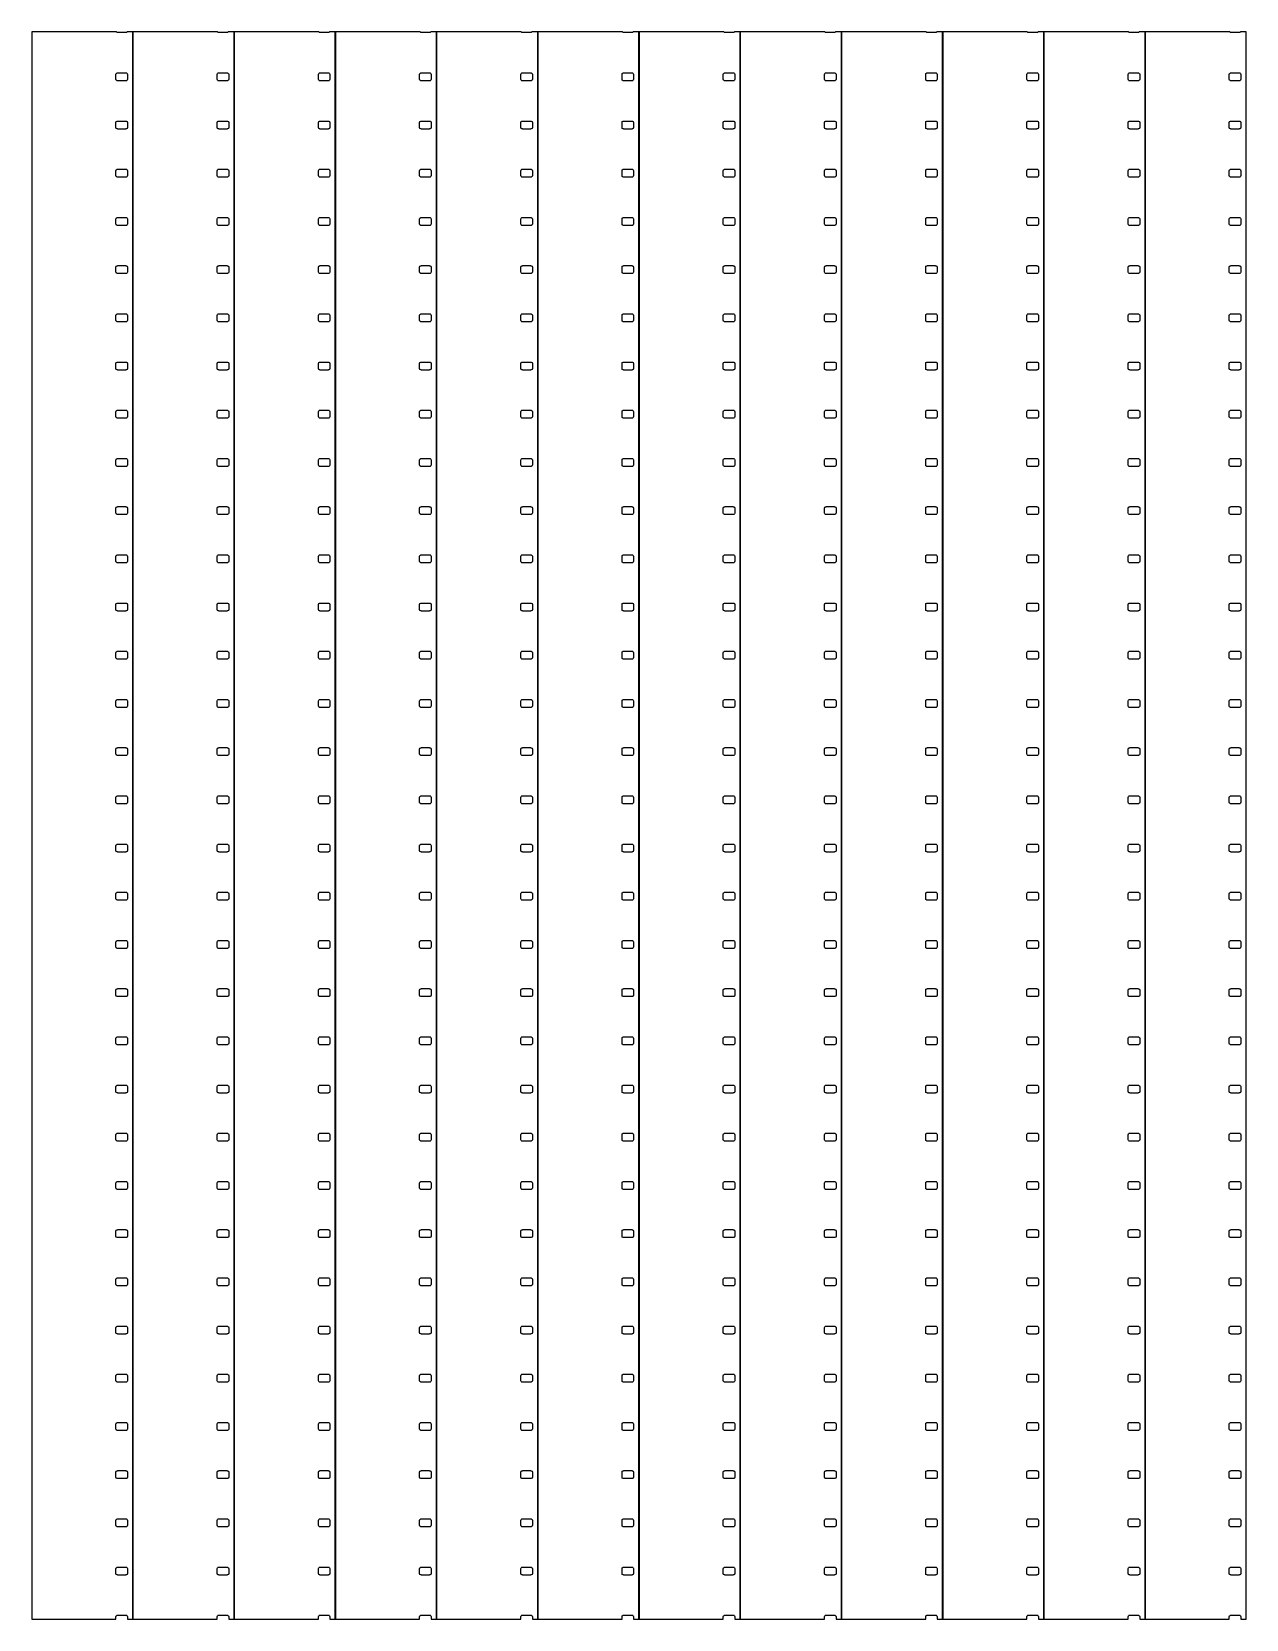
# Model space of a CAD drawing. Header units: metres. Extents: x -8 to 184, y -125 to 125.
import ezdxf

# ---------------------------------------------------------------- set-up
doc = ezdxf.new("R2010")
doc.units = ezdxf.units.M

msp = doc.modelspace()

# ---------------------------------------------------------------- linework, layer by layer
for p, q in [((5.35674, 125.482), (-8, 125.482)), ((-8, 125.482), (-8, -125.482)), ((5.36874, 125.446), (5.35674, 125.482)), ((7.11426, 125.482), (7.10225, 125.446)), ((8, 125.482), (7.11426, 125.482)), ((8, -125.482), (8, 125.482)), ((21.3667, 125.482), (8.00999, 125.482)), ((8.00999, 125.482), (8.00999, -125.482)), ((21.3787, 125.446), (21.3667, 125.482)), ((23.1243, 125.482), (23.1122, 125.446)), ((24.01, 125.482), (23.1243, 125.482)), ((24.01, -125.482), (24.01, 125.482)), ((37.3767, 125.482), (24.02, 125.482)), ((24.02, 125.482), (24.02, -125.482)), ((37.3887, 125.446), (37.3767, 125.482)), ((39.1342, 125.482), (39.1223, 125.446)), ((40.02, 125.482), (39.1342, 125.482)), ((40.02, -125.482), (40.02, 125.482)), ((53.3867, 125.482), (40.03, 125.482)), ((40.03, 125.482), (40.03, -125.482)), ((53.3987, 125.446), (53.3867, 125.482)), ((55.1443, 125.482), (55.1322, 125.446)), ((56.03, 125.482), (55.1443, 125.482)), ((56.03, -125.482), (56.03, 125.482)), ((69.3967, 125.482), (56.04, 125.482)), ((56.04, 125.482), (56.04, -125.482)), ((69.4087, 125.446), (69.3967, 125.482)), ((71.1543, 125.482), (71.1422, 125.446)), ((72.04, 125.482), (71.1543, 125.482)), ((72.04, -125.482), (72.04, 125.482)), ((85.4067, 125.482), (72.05, 125.482)), ((72.05, 125.482), (72.05, -125.482)), ((85.4187, 125.446), (85.4067, 125.482)), ((87.1643, 125.482), (87.1523, 125.446)), ((88.05, 125.482), (87.1643, 125.482)), ((88.05, -125.482), (88.05, 125.482)), ((101.417, 125.482), (88.06, 125.482)), ((88.06, 125.482), (88.06, -125.482)), ((101.429, 125.446), (101.417, 125.482)), ((103.174, 125.482), (103.162, 125.446)), ((104.06, 125.482), (103.174, 125.482)), ((104.06, -125.482), (104.06, 125.482)), ((117.427, 125.482), (104.07, 125.482)), ((104.07, 125.482), (104.07, -125.482)), ((117.439, 125.446), (117.427, 125.482)), ((119.184, 125.482), (119.172, 125.446)), ((120.07, 125.482), (119.184, 125.482)), ((120.07, -125.482), (120.07, 125.482)), ((133.437, 125.482), (120.08, 125.482)), ((120.08, 125.482), (120.08, -125.482)), ((133.449, 125.446), (133.437, 125.482)), ((135.194, 125.482), (135.182, 125.446)), ((136.08, 125.482), (135.194, 125.482)), ((136.08, -125.482), (136.08, 125.482)), ((149.447, 125.482), (136.09, 125.482)), ((136.09, 125.482), (136.09, -125.482)), ((149.459, 125.446), (149.447, 125.482)), ((151.204, 125.482), (151.192, 125.446)), ((152.09, 125.482), (151.204, 125.482)), ((152.09, -125.482), (152.09, 125.482)), ((165.457, 125.482), (152.1, 125.482)), ((152.1, 125.482), (152.1, -125.482)), ((165.469, 125.446), (165.457, 125.482)), ((167.214, 125.482), (167.202, 125.446)), ((168.1, 125.482), (167.214, 125.482)), ((168.1, -125.482), (168.1, 125.482)), ((181.467, 125.482), (168.11, 125.482)), ((168.11, 125.482), (168.11, -125.482)), ((181.479, 125.446), (181.467, 125.482)), ((183.224, 125.482), (183.212, 125.446)), ((184.11, 125.482), (183.224, 125.482)), ((184.11, -125.482), (184.11, 125.482)), ((5.49374, 125.355), (5.36874, 125.446)), ((5.571, 125.355), (5.49374, 125.355)), ((5.571, 125.342), (5.571, 125.355)), ((6.89999, 125.342), (5.571, 125.342)), ((6.97725, 125.355), (6.89999, 125.355)), ((6.89999, 125.355), (6.89999, 125.342)), ((7.10225, 125.446), (6.97725, 125.355)), ((21.5037, 125.355), (21.3787, 125.446)), ((21.581, 125.355), (21.5037, 125.355)), ((21.581, 125.342), (21.581, 125.355)), ((22.91, 125.342), (21.581, 125.342)), ((22.9872, 125.355), (22.91, 125.355)), ((22.91, 125.355), (22.91, 125.342)), ((23.1122, 125.446), (22.9872, 125.355)), ((37.5137, 125.355), (37.3887, 125.446)), ((37.591, 125.355), (37.5137, 125.355)), ((37.591, 125.342), (37.591, 125.355)), ((38.92, 125.342), (37.591, 125.342)), ((38.9973, 125.355), (38.92, 125.355)), ((38.92, 125.355), (38.92, 125.342)), ((39.1223, 125.446), (38.9973, 125.355)), ((53.5237, 125.355), (53.3987, 125.446)), ((53.601, 125.355), (53.5237, 125.355)), ((53.601, 125.342), (53.601, 125.355)), ((54.93, 125.342), (53.601, 125.342)), ((55.0072, 125.355), (54.93, 125.355)), ((54.93, 125.355), (54.93, 125.342)), ((55.1322, 125.446), (55.0072, 125.355)), ((69.5337, 125.355), (69.4087, 125.446)), ((69.611, 125.355), (69.5337, 125.355)), ((69.611, 125.342), (69.611, 125.355)), ((70.94, 125.342), (69.611, 125.342)), ((71.0172, 125.355), (70.94, 125.355)), ((70.94, 125.355), (70.94, 125.342)), ((71.1422, 125.446), (71.0172, 125.355)), ((85.5437, 125.355), (85.4187, 125.446)), ((85.621, 125.355), (85.5437, 125.355)), ((85.621, 125.342), (85.621, 125.355)), ((86.95, 125.342), (85.621, 125.342)), ((87.0273, 125.355), (86.95, 125.355)), ((86.95, 125.355), (86.95, 125.342)), ((87.1523, 125.446), (87.0273, 125.355)), ((101.554, 125.355), (101.429, 125.446)), ((101.631, 125.355), (101.554, 125.355)), ((101.631, 125.342), (101.631, 125.355)), ((102.96, 125.342), (101.631, 125.342)), ((103.037, 125.355), (102.96, 125.355)), ((102.96, 125.355), (102.96, 125.342)), ((103.162, 125.446), (103.037, 125.355)), ((117.564, 125.355), (117.439, 125.446)), ((117.641, 125.355), (117.564, 125.355)), ((117.641, 125.342), (117.641, 125.355)), ((118.97, 125.342), (117.641, 125.342)), ((119.047, 125.355), (118.97, 125.355)), ((118.97, 125.355), (118.97, 125.342)), ((119.172, 125.446), (119.047, 125.355)), ((133.574, 125.355), (133.449, 125.446)), ((133.651, 125.355), (133.574, 125.355)), ((133.651, 125.342), (133.651, 125.355)), ((134.98, 125.342), (133.651, 125.342)), ((135.057, 125.355), (134.98, 125.355)), ((134.98, 125.355), (134.98, 125.342)), ((135.182, 125.446), (135.057, 125.355)), ((149.584, 125.355), (149.459, 125.446)), ((149.661, 125.355), (149.584, 125.355)), ((149.661, 125.342), (149.661, 125.355)), ((150.99, 125.342), (149.661, 125.342)), ((151.067, 125.355), (150.99, 125.355)), ((150.99, 125.355), (150.99, 125.342)), ((151.192, 125.446), (151.067, 125.355)), ((165.594, 125.355), (165.469, 125.446)), ((165.671, 125.355), (165.594, 125.355)), ((165.671, 125.342), (165.671, 125.355)), ((167, 125.342), (165.671, 125.342)), ((167.077, 125.355), (167, 125.355)), ((167, 125.355), (167, 125.342)), ((167.202, 125.446), (167.077, 125.355)), ((181.604, 125.355), (181.479, 125.446)), ((181.681, 125.355), (181.604, 125.355)), ((181.681, 125.342), (181.681, 125.355)), ((183.01, 125.342), (181.681, 125.342)), ((183.087, 125.355), (183.01, 125.355)), ((183.01, 125.355), (183.01, 125.342)), ((183.212, 125.446), (183.087, 125.355)), ((5.321, 118.742), (5.36874, 118.889)), ((5.321, 117.973), (5.321, 118.742)), ((5.36874, 117.826), (5.321, 117.973)), ((5.36874, 118.889), (5.49374, 118.98)), ((5.49374, 118.98), (5.571, 118.98)), ((5.571, 118.98), (5.571, 118.992)), ((5.571, 118.992), (6.89999, 118.992)), ((6.89999, 118.992), (6.89999, 118.98)), ((6.89999, 118.98), (6.97725, 118.98)), ((6.97725, 118.98), (7.10225, 118.889)), ((7.10225, 118.889), (7.14999, 118.742)), ((7.14999, 117.973), (7.10225, 117.826)), ((7.14999, 118.742), (7.14999, 117.973)), ((21.331, 118.742), (21.3787, 118.889)), ((21.331, 117.973), (21.331, 118.742)), ((21.3787, 117.826), (21.331, 117.973)), ((21.3787, 118.889), (21.5037, 118.98)), ((21.5037, 118.98), (21.581, 118.98)), ((21.581, 118.98), (21.581, 118.992)), ((21.581, 118.992), (22.91, 118.992)), ((22.91, 118.992), (22.91, 118.98)), ((22.91, 118.98), (22.9872, 118.98)), ((22.9872, 118.98), (23.1122, 118.889)), ((23.1122, 118.889), (23.16, 118.742)), ((23.16, 117.973), (23.1122, 117.826)), ((23.16, 118.742), (23.16, 117.973)), ((37.341, 118.742), (37.3887, 118.889)), ((37.341, 117.973), (37.341, 118.742)), ((37.3887, 117.826), (37.341, 117.973)), ((37.3887, 118.889), (37.5137, 118.98)), ((37.5137, 118.98), (37.591, 118.98)), ((37.591, 118.98), (37.591, 118.992)), ((37.591, 118.992), (38.92, 118.992)), ((38.92, 118.992), (38.92, 118.98)), ((38.92, 118.98), (38.9973, 118.98)), ((38.9973, 118.98), (39.1223, 118.889)), ((39.1223, 118.889), (39.17, 118.742)), ((39.17, 117.973), (39.1223, 117.826)), ((39.17, 118.742), (39.17, 117.973)), ((53.351, 118.742), (53.3987, 118.889)), ((53.351, 117.973), (53.351, 118.742)), ((53.3987, 117.826), (53.351, 117.973)), ((53.3987, 118.889), (53.5237, 118.98)), ((53.5237, 118.98), (53.601, 118.98)), ((53.601, 118.98), (53.601, 118.992)), ((53.601, 118.992), (54.93, 118.992)), ((54.93, 118.992), (54.93, 118.98)), ((54.93, 118.98), (55.0072, 118.98)), ((55.0072, 118.98), (55.1322, 118.889)), ((55.1322, 118.889), (55.18, 118.742)), ((55.18, 117.973), (55.1322, 117.826)), ((55.18, 118.742), (55.18, 117.973)), ((69.361, 118.742), (69.4087, 118.889)), ((69.361, 117.973), (69.361, 118.742)), ((69.4087, 117.826), (69.361, 117.973)), ((69.4087, 118.889), (69.5337, 118.98)), ((69.5337, 118.98), (69.611, 118.98)), ((69.611, 118.98), (69.611, 118.992)), ((69.611, 118.992), (70.94, 118.992)), ((70.94, 118.992), (70.94, 118.98)), ((70.94, 118.98), (71.0172, 118.98)), ((71.0172, 118.98), (71.1422, 118.889)), ((71.1422, 118.889), (71.19, 118.742)), ((71.19, 117.973), (71.1422, 117.826)), ((71.19, 118.742), (71.19, 117.973)), ((85.371, 118.742), (85.4187, 118.889)), ((85.371, 117.973), (85.371, 118.742)), ((85.4187, 117.826), (85.371, 117.973)), ((85.4187, 118.889), (85.5437, 118.98)), ((85.5437, 118.98), (85.621, 118.98)), ((85.621, 118.98), (85.621, 118.992)), ((85.621, 118.992), (86.95, 118.992)), ((86.95, 118.992), (86.95, 118.98)), ((86.95, 118.98), (87.0273, 118.98)), ((87.0273, 118.98), (87.1523, 118.889)), ((87.1523, 118.889), (87.2, 118.742)), ((87.2, 117.973), (87.1523, 117.826)), ((87.2, 118.742), (87.2, 117.973)), ((101.381, 118.742), (101.429, 118.889)), ((101.381, 117.973), (101.381, 118.742)), ((101.429, 117.826), (101.381, 117.973)), ((101.429, 118.889), (101.554, 118.98)), ((101.554, 118.98), (101.631, 118.98)), ((101.631, 118.98), (101.631, 118.992)), ((101.631, 118.992), (102.96, 118.992)), ((102.96, 118.992), (102.96, 118.98)), ((102.96, 118.98), (103.037, 118.98)), ((103.037, 118.98), (103.162, 118.889)), ((103.162, 118.889), (103.21, 118.742)), ((103.21, 117.973), (103.162, 117.826)), ((103.21, 118.742), (103.21, 117.973)), ((117.391, 118.742), (117.439, 118.889)), ((117.391, 117.973), (117.391, 118.742)), ((117.439, 117.826), (117.391, 117.973)), ((117.439, 118.889), (117.564, 118.98)), ((117.564, 118.98), (117.641, 118.98)), ((117.641, 118.98), (117.641, 118.992)), ((117.641, 118.992), (118.97, 118.992)), ((118.97, 118.992), (118.97, 118.98)), ((118.97, 118.98), (119.047, 118.98)), ((119.047, 118.98), (119.172, 118.889)), ((119.172, 118.889), (119.22, 118.742)), ((119.22, 117.973), (119.172, 117.826)), ((119.22, 118.742), (119.22, 117.973)), ((133.401, 118.742), (133.449, 118.889)), ((133.401, 117.973), (133.401, 118.742)), ((133.449, 117.826), (133.401, 117.973)), ((133.449, 118.889), (133.574, 118.98)), ((133.574, 118.98), (133.651, 118.98)), ((133.651, 118.98), (133.651, 118.992)), ((133.651, 118.992), (134.98, 118.992)), ((134.98, 118.992), (134.98, 118.98)), ((134.98, 118.98), (135.057, 118.98)), ((135.057, 118.98), (135.182, 118.889)), ((135.182, 118.889), (135.23, 118.742)), ((135.23, 117.973), (135.182, 117.826)), ((135.23, 118.742), (135.23, 117.973)), ((149.411, 118.742), (149.459, 118.889)), ((149.411, 117.973), (149.411, 118.742)), ((149.459, 117.826), (149.411, 117.973)), ((149.459, 118.889), (149.584, 118.98)), ((149.584, 118.98), (149.661, 118.98)), ((149.661, 118.98), (149.661, 118.992)), ((149.661, 118.992), (150.99, 118.992)), ((150.99, 118.992), (150.99, 118.98)), ((150.99, 118.98), (151.067, 118.98)), ((151.067, 118.98), (151.192, 118.889)), ((151.192, 118.889), (151.24, 118.742)), ((151.24, 117.973), (151.192, 117.826)), ((151.24, 118.742), (151.24, 117.973)), ((165.421, 118.742), (165.469, 118.889)), ((165.421, 117.973), (165.421, 118.742)), ((165.469, 117.826), (165.421, 117.973)), ((165.469, 118.889), (165.594, 118.98)), ((165.594, 118.98), (165.671, 118.98)), ((165.671, 118.98), (165.671, 118.992)), ((165.671, 118.992), (167, 118.992)), ((167, 118.992), (167, 118.98)), ((167, 118.98), (167.077, 118.98)), ((167.077, 118.98), (167.202, 118.889)), ((167.202, 118.889), (167.25, 118.742)), ((167.25, 117.973), (167.202, 117.826)), ((167.25, 118.742), (167.25, 117.973)), ((181.431, 118.742), (181.479, 118.889)), ((181.431, 117.973), (181.431, 118.742)), ((181.479, 117.826), (181.431, 117.973)), ((181.479, 118.889), (181.604, 118.98)), ((181.604, 118.98), (181.681, 118.98)), ((181.681, 118.98), (181.681, 118.992)), ((181.681, 118.992), (183.01, 118.992)), ((183.01, 118.992), (183.01, 118.98)), ((183.01, 118.98), (183.087, 118.98)), ((183.087, 118.98), (183.212, 118.889)), ((183.212, 118.889), (183.26, 118.742)), ((183.26, 117.973), (183.212, 117.826)), ((183.26, 118.742), (183.26, 117.973)), ((5.49374, 117.735), (5.36874, 117.826)), ((5.571, 117.735), (5.49374, 117.735)), ((5.571, 117.723), (5.571, 117.735)), ((6.89999, 117.723), (5.571, 117.723)), ((6.97725, 117.735), (6.89999, 117.735)), ((6.89999, 117.735), (6.89999, 117.723)), ((7.10225, 117.826), (6.97725, 117.735)), ((21.5037, 117.735), (21.3787, 117.826)), ((21.581, 117.735), (21.5037, 117.735)), ((21.581, 117.723), (21.581, 117.735)), ((22.91, 117.723), (21.581, 117.723)), ((22.9872, 117.735), (22.91, 117.735)), ((22.91, 117.735), (22.91, 117.723)), ((23.1122, 117.826), (22.9872, 117.735)), ((37.5137, 117.735), (37.3887, 117.826)), ((37.591, 117.735), (37.5137, 117.735)), ((37.591, 117.723), (37.591, 117.735)), ((38.92, 117.723), (37.591, 117.723)), ((38.9973, 117.735), (38.92, 117.735)), ((38.92, 117.735), (38.92, 117.723)), ((39.1223, 117.826), (38.9973, 117.735)), ((53.5237, 117.735), (53.3987, 117.826)), ((53.601, 117.735), (53.5237, 117.735)), ((53.601, 117.723), (53.601, 117.735)), ((54.93, 117.723), (53.601, 117.723)), ((55.0072, 117.735), (54.93, 117.735)), ((54.93, 117.735), (54.93, 117.723)), ((55.1322, 117.826), (55.0072, 117.735)), ((69.5337, 117.735), (69.4087, 117.826)), ((69.611, 117.735), (69.5337, 117.735)), ((69.611, 117.723), (69.611, 117.735)), ((70.94, 117.723), (69.611, 117.723)), ((71.0172, 117.735), (70.94, 117.735)), ((70.94, 117.735), (70.94, 117.723)), ((71.1422, 117.826), (71.0172, 117.735)), ((85.5437, 117.735), (85.4187, 117.826)), ((85.621, 117.735), (85.5437, 117.735)), ((85.621, 117.723), (85.621, 117.735)), ((86.95, 117.723), (85.621, 117.723)), ((87.0273, 117.735), (86.95, 117.735)), ((86.95, 117.735), (86.95, 117.723)), ((87.1523, 117.826), (87.0273, 117.735)), ((101.554, 117.735), (101.429, 117.826)), ((101.631, 117.735), (101.554, 117.735)), ((101.631, 117.723), (101.631, 117.735)), ((102.96, 117.723), (101.631, 117.723)), ((103.037, 117.735), (102.96, 117.735)), ((102.96, 117.735), (102.96, 117.723)), ((103.162, 117.826), (103.037, 117.735)), ((117.564, 117.735), (117.439, 117.826)), ((117.641, 117.735), (117.564, 117.735)), ((117.641, 117.723), (117.641, 117.735)), ((118.97, 117.723), (117.641, 117.723)), ((119.047, 117.735), (118.97, 117.735)), ((118.97, 117.735), (118.97, 117.723)), ((119.172, 117.826), (119.047, 117.735)), ((133.574, 117.735), (133.449, 117.826)), ((133.651, 117.735), (133.574, 117.735)), ((133.651, 117.723), (133.651, 117.735)), ((134.98, 117.723), (133.651, 117.723)), ((135.057, 117.735), (134.98, 117.735)), ((134.98, 117.735), (134.98, 117.723)), ((135.182, 117.826), (135.057, 117.735)), ((149.584, 117.735), (149.459, 117.826)), ((149.661, 117.735), (149.584, 117.735)), ((149.661, 117.723), (149.661, 117.735)), ((150.99, 117.723), (149.661, 117.723)), ((151.067, 117.735), (150.99, 117.735)), ((150.99, 117.735), (150.99, 117.723)), ((151.192, 117.826), (151.067, 117.735)), ((165.594, 117.735), (165.469, 117.826)), ((165.671, 117.735), (165.594, 117.735)), ((165.671, 117.723), (165.671, 117.735)), ((167, 117.723), (165.671, 117.723)), ((167.077, 117.735), (167, 117.735)), ((167, 117.735), (167, 117.723)), ((167.202, 117.826), (167.077, 117.735)), ((181.604, 117.735), (181.479, 117.826)), ((181.681, 117.735), (181.604, 117.735)), ((181.681, 117.723), (181.681, 117.735)), ((183.01, 117.723), (181.681, 117.723)), ((183.087, 117.735), (183.01, 117.735)), ((183.01, 117.735), (183.01, 117.723)), ((183.212, 117.826), (183.087, 117.735)), ((5.321, 111.122), (5.36874, 111.269)), ((5.321, 110.352), (5.321, 111.122)), ((5.36874, 111.269), (5.49374, 111.36)), ((5.49374, 111.36), (5.571, 111.36)), ((5.571, 111.36), (5.571, 111.372)), ((5.571, 111.372), (6.89999, 111.372)), ((6.89999, 111.372), (6.89999, 111.36)), ((6.89999, 111.36), (6.97725, 111.36)), ((6.97725, 111.36), (7.10225, 111.269)), ((7.10225, 111.269), (7.14999, 111.122)), ((7.14999, 111.122), (7.14999, 110.352)), ((21.331, 111.122), (21.3787, 111.269)), ((21.331, 110.352), (21.331, 111.122)), ((21.3787, 111.269), (21.5037, 111.36)), ((21.5037, 111.36), (21.581, 111.36)), ((21.581, 111.36), (21.581, 111.372)), ((21.581, 111.372), (22.91, 111.372)), ((22.91, 111.372), (22.91, 111.36)), ((22.91, 111.36), (22.9872, 111.36)), ((22.9872, 111.36), (23.1122, 111.269)), ((23.1122, 111.269), (23.16, 111.122)), ((23.16, 111.122), (23.16, 110.352)), ((37.341, 111.122), (37.3887, 111.269)), ((37.341, 110.352), (37.341, 111.122)), ((37.3887, 111.269), (37.5137, 111.36)), ((37.5137, 111.36), (37.591, 111.36)), ((37.591, 111.36), (37.591, 111.372)), ((37.591, 111.372), (38.92, 111.372)), ((38.92, 111.372), (38.92, 111.36)), ((38.92, 111.36), (38.9973, 111.36)), ((38.9973, 111.36), (39.1223, 111.269)), ((39.1223, 111.269), (39.17, 111.122)), ((39.17, 111.122), (39.17, 110.352)), ((53.351, 111.122), (53.3987, 111.269)), ((53.351, 110.352), (53.351, 111.122)), ((53.3987, 111.269), (53.5237, 111.36)), ((53.5237, 111.36), (53.601, 111.36)), ((53.601, 111.36), (53.601, 111.372)), ((53.601, 111.372), (54.93, 111.372)), ((54.93, 111.372), (54.93, 111.36)), ((54.93, 111.36), (55.0072, 111.36)), ((55.0072, 111.36), (55.1322, 111.269)), ((55.1322, 111.269), (55.18, 111.122)), ((55.18, 111.122), (55.18, 110.352)), ((69.361, 111.122), (69.4087, 111.269)), ((69.361, 110.352), (69.361, 111.122)), ((69.4087, 111.269), (69.5337, 111.36)), ((69.5337, 111.36), (69.611, 111.36)), ((69.611, 111.36), (69.611, 111.372)), ((69.611, 111.372), (70.94, 111.372)), ((70.94, 111.372), (70.94, 111.36)), ((70.94, 111.36), (71.0172, 111.36)), ((71.0172, 111.36), (71.1422, 111.269)), ((71.1422, 111.269), (71.19, 111.122)), ((71.19, 111.122), (71.19, 110.352)), ((85.371, 111.122), (85.4187, 111.269)), ((85.371, 110.352), (85.371, 111.122)), ((85.4187, 111.269), (85.5437, 111.36)), ((85.5437, 111.36), (85.621, 111.36)), ((85.621, 111.36), (85.621, 111.372)), ((85.621, 111.372), (86.95, 111.372)), ((86.95, 111.372), (86.95, 111.36)), ((86.95, 111.36), (87.0273, 111.36)), ((87.0273, 111.36), (87.1523, 111.269)), ((87.1523, 111.269), (87.2, 111.122)), ((87.2, 111.122), (87.2, 110.352)), ((101.381, 111.122), (101.429, 111.269)), ((101.381, 110.352), (101.381, 111.122)), ((101.429, 111.269), (101.554, 111.36)), ((101.554, 111.36), (101.631, 111.36)), ((101.631, 111.36), (101.631, 111.372)), ((101.631, 111.372), (102.96, 111.372)), ((102.96, 111.372), (102.96, 111.36)), ((102.96, 111.36), (103.037, 111.36)), ((103.037, 111.36), (103.162, 111.269)), ((103.162, 111.269), (103.21, 111.122)), ((103.21, 111.122), (103.21, 110.352)), ((117.391, 111.122), (117.439, 111.269)), ((117.391, 110.352), (117.391, 111.122)), ((117.439, 111.269), (117.564, 111.36)), ((117.564, 111.36), (117.641, 111.36)), ((117.641, 111.36), (117.641, 111.372)), ((117.641, 111.372), (118.97, 111.372)), ((118.97, 111.372), (118.97, 111.36)), ((118.97, 111.36), (119.047, 111.36)), ((119.047, 111.36), (119.172, 111.269)), ((119.172, 111.269), (119.22, 111.122)), ((119.22, 111.122), (119.22, 110.352)), ((133.401, 111.122), (133.449, 111.269)), ((133.401, 110.352), (133.401, 111.122)), ((133.449, 111.269), (133.574, 111.36)), ((133.574, 111.36), (133.651, 111.36)), ((133.651, 111.36), (133.651, 111.372)), ((133.651, 111.372), (134.98, 111.372)), ((134.98, 111.372), (134.98, 111.36)), ((134.98, 111.36), (135.057, 111.36)), ((135.057, 111.36), (135.182, 111.269)), ((135.182, 111.269), (135.23, 111.122)), ((135.23, 111.122), (135.23, 110.352)), ((149.411, 111.122), (149.459, 111.269)), ((149.411, 110.352), (149.411, 111.122)), ((149.459, 111.269), (149.584, 111.36)), ((149.584, 111.36), (149.661, 111.36)), ((149.661, 111.36), (149.661, 111.372)), ((149.661, 111.372), (150.99, 111.372)), ((150.99, 111.372), (150.99, 111.36)), ((150.99, 111.36), (151.067, 111.36)), ((151.067, 111.36), (151.192, 111.269)), ((151.192, 111.269), (151.24, 111.122)), ((151.24, 111.122), (151.24, 110.352)), ((165.421, 111.122), (165.469, 111.269)), ((165.421, 110.352), (165.421, 111.122)), ((165.469, 111.269), (165.594, 111.36)), ((165.594, 111.36), (165.671, 111.36)), ((165.671, 111.36), (165.671, 111.372)), ((165.671, 111.372), (167, 111.372)), ((167, 111.372), (167, 111.36)), ((167, 111.36), (167.077, 111.36)), ((167.077, 111.36), (167.202, 111.269)), ((167.202, 111.269), (167.25, 111.122)), ((167.25, 111.122), (167.25, 110.352)), ((181.431, 111.122), (181.479, 111.269)), ((181.431, 110.352), (181.431, 111.122)), ((181.479, 111.269), (181.604, 111.36)), ((181.604, 111.36), (181.681, 111.36)), ((181.681, 111.36), (181.681, 111.372)), ((181.681, 111.372), (183.01, 111.372)), ((183.01, 111.372), (183.01, 111.36)), ((183.01, 111.36), (183.087, 111.36)), ((183.087, 111.36), (183.212, 111.269)), ((183.212, 111.269), (183.26, 111.122)), ((183.26, 111.122), (183.26, 110.352)), ((5.36874, 110.206), (5.321, 110.352)), ((5.49374, 110.115), (5.36874, 110.206)), ((5.571, 110.115), (5.49374, 110.115)), ((5.571, 110.102), (5.571, 110.115)), ((6.89999, 110.102), (5.571, 110.102)), ((6.97725, 110.115), (6.89999, 110.115)), ((6.89999, 110.115), (6.89999, 110.102)), ((7.10225, 110.206), (6.97725, 110.115)), ((7.14999, 110.352), (7.10225, 110.206)), ((21.3787, 110.206), (21.331, 110.352)), ((21.5037, 110.115), (21.3787, 110.206)), ((21.581, 110.115), (21.5037, 110.115)), ((21.581, 110.102), (21.581, 110.115)), ((22.91, 110.102), (21.581, 110.102)), ((22.9872, 110.115), (22.91, 110.115)), ((22.91, 110.115), (22.91, 110.102)), ((23.1122, 110.206), (22.9872, 110.115)), ((23.16, 110.352), (23.1122, 110.206)), ((37.3887, 110.206), (37.341, 110.352)), ((37.5137, 110.115), (37.3887, 110.206)), ((37.591, 110.115), (37.5137, 110.115)), ((37.591, 110.102), (37.591, 110.115)), ((38.92, 110.102), (37.591, 110.102)), ((38.9973, 110.115), (38.92, 110.115)), ((38.92, 110.115), (38.92, 110.102)), ((39.1223, 110.206), (38.9973, 110.115)), ((39.17, 110.352), (39.1223, 110.206)), ((53.3987, 110.206), (53.351, 110.352)), ((53.5237, 110.115), (53.3987, 110.206)), ((53.601, 110.115), (53.5237, 110.115)), ((53.601, 110.102), (53.601, 110.115)), ((54.93, 110.102), (53.601, 110.102)), ((55.0072, 110.115), (54.93, 110.115)), ((54.93, 110.115), (54.93, 110.102)), ((55.1322, 110.206), (55.0072, 110.115)), ((55.18, 110.352), (55.1322, 110.206)), ((69.4087, 110.206), (69.361, 110.352)), ((69.5337, 110.115), (69.4087, 110.206)), ((69.611, 110.115), (69.5337, 110.115)), ((69.611, 110.102), (69.611, 110.115)), ((70.94, 110.102), (69.611, 110.102)), ((71.0172, 110.115), (70.94, 110.115)), ((70.94, 110.115), (70.94, 110.102)), ((71.1422, 110.206), (71.0172, 110.115)), ((71.19, 110.352), (71.1422, 110.206)), ((85.4187, 110.206), (85.371, 110.352)), ((85.5437, 110.115), (85.4187, 110.206)), ((85.621, 110.115), (85.5437, 110.115)), ((85.621, 110.102), (85.621, 110.115)), ((86.95, 110.102), (85.621, 110.102)), ((87.0273, 110.115), (86.95, 110.115)), ((86.95, 110.115), (86.95, 110.102)), ((87.1523, 110.206), (87.0273, 110.115)), ((87.2, 110.352), (87.1523, 110.206)), ((101.429, 110.206), (101.381, 110.352)), ((101.554, 110.115), (101.429, 110.206)), ((101.631, 110.115), (101.554, 110.115)), ((101.631, 110.102), (101.631, 110.115)), ((102.96, 110.102), (101.631, 110.102)), ((103.037, 110.115), (102.96, 110.115)), ((102.96, 110.115), (102.96, 110.102)), ((103.162, 110.206), (103.037, 110.115)), ((103.21, 110.352), (103.162, 110.206)), ((117.439, 110.206), (117.391, 110.352)), ((117.564, 110.115), (117.439, 110.206)), ((117.641, 110.115), (117.564, 110.115)), ((117.641, 110.102), (117.641, 110.115)), ((118.97, 110.102), (117.641, 110.102)), ((119.047, 110.115), (118.97, 110.115)), ((118.97, 110.115), (118.97, 110.102)), ((119.172, 110.206), (119.047, 110.115)), ((119.22, 110.352), (119.172, 110.206)), ((133.449, 110.206), (133.401, 110.352)), ((133.574, 110.115), (133.449, 110.206)), ((133.651, 110.115), (133.574, 110.115)), ((133.651, 110.102), (133.651, 110.115)), ((134.98, 110.102), (133.651, 110.102)), ((135.057, 110.115), (134.98, 110.115)), ((134.98, 110.115), (134.98, 110.102)), ((135.182, 110.206), (135.057, 110.115)), ((135.23, 110.352), (135.182, 110.206)), ((149.459, 110.206), (149.411, 110.352)), ((149.584, 110.115), (149.459, 110.206)), ((149.661, 110.115), (149.584, 110.115)), ((149.661, 110.102), (149.661, 110.115)), ((150.99, 110.102), (149.661, 110.102)), ((151.067, 110.115), (150.99, 110.115)), ((150.99, 110.115), (150.99, 110.102)), ((151.192, 110.206), (151.067, 110.115)), ((151.24, 110.352), (151.192, 110.206)), ((165.469, 110.206), (165.421, 110.352)), ((165.594, 110.115), (165.469, 110.206)), ((165.671, 110.115), (165.594, 110.115)), ((165.671, 110.102), (165.671, 110.115)), ((167, 110.102), (165.671, 110.102)), ((167.077, 110.115), (167, 110.115)), ((167, 110.115), (167, 110.102)), ((167.202, 110.206), (167.077, 110.115)), ((167.25, 110.352), (167.202, 110.206)), ((181.479, 110.206), (181.431, 110.352)), ((181.604, 110.115), (181.479, 110.206)), ((181.681, 110.115), (181.604, 110.115)), ((181.681, 110.102), (181.681, 110.115)), ((183.01, 110.102), (181.681, 110.102)), ((183.087, 110.115), (183.01, 110.115)), ((183.01, 110.115), (183.01, 110.102)), ((183.212, 110.206), (183.087, 110.115)), ((183.26, 110.352), (183.212, 110.206)), ((5.321, 103.503), (5.36874, 103.649)), ((5.321, 102.732), (5.321, 103.503)), ((5.36874, 103.649), (5.49374, 103.74)), ((5.49374, 103.74), (5.571, 103.74)), ((5.571, 103.74), (5.571, 103.753)), ((5.571, 103.753), (6.89999, 103.753)), ((6.89999, 103.753), (6.89999, 103.74)), ((6.89999, 103.74), (6.97725, 103.74)), ((6.97725, 103.74), (7.10225, 103.649)), ((7.10225, 103.649), (7.14999, 103.503)), ((7.14999, 103.503), (7.14999, 102.732)), ((21.331, 103.503), (21.3787, 103.649)), ((21.331, 102.732), (21.331, 103.503)), ((21.3787, 103.649), (21.5037, 103.74)), ((21.5037, 103.74), (21.581, 103.74)), ((21.581, 103.74), (21.581, 103.753)), ((21.581, 103.753), (22.91, 103.753)), ((22.91, 103.753), (22.91, 103.74)), ((22.91, 103.74), (22.9872, 103.74)), ((22.9872, 103.74), (23.1122, 103.649)), ((23.1122, 103.649), (23.16, 103.503)), ((23.16, 103.503), (23.16, 102.732)), ((37.341, 103.503), (37.3887, 103.649)), ((37.341, 102.732), (37.341, 103.503)), ((37.3887, 103.649), (37.5137, 103.74)), ((37.5137, 103.74), (37.591, 103.74)), ((37.591, 103.74), (37.591, 103.753)), ((37.591, 103.753), (38.92, 103.753)), ((38.92, 103.753), (38.92, 103.74)), ((38.92, 103.74), (38.9973, 103.74)), ((38.9973, 103.74), (39.1223, 103.649)), ((39.1223, 103.649), (39.17, 103.503)), ((39.17, 103.503), (39.17, 102.732)), ((53.351, 103.503), (53.3987, 103.649)), ((53.351, 102.732), (53.351, 103.503)), ((53.3987, 103.649), (53.5237, 103.74)), ((53.5237, 103.74), (53.601, 103.74)), ((53.601, 103.74), (53.601, 103.753)), ((53.601, 103.753), (54.93, 103.753)), ((54.93, 103.753), (54.93, 103.74)), ((54.93, 103.74), (55.0072, 103.74)), ((55.0072, 103.74), (55.1322, 103.649)), ((55.1322, 103.649), (55.18, 103.503)), ((55.18, 103.503), (55.18, 102.732)), ((69.361, 103.503), (69.4087, 103.649)), ((69.361, 102.732), (69.361, 103.503)), ((69.4087, 103.649), (69.5337, 103.74)), ((69.5337, 103.74), (69.611, 103.74)), ((69.611, 103.74), (69.611, 103.753)), ((69.611, 103.753), (70.94, 103.753)), ((70.94, 103.753), (70.94, 103.74)), ((70.94, 103.74), (71.0172, 103.74)), ((71.0172, 103.74), (71.1422, 103.649)), ((71.1422, 103.649), (71.19, 103.503)), ((71.19, 103.503), (71.19, 102.732)), ((85.371, 103.503), (85.4187, 103.649)), ((85.371, 102.732), (85.371, 103.503)), ((85.4187, 103.649), (85.5437, 103.74)), ((85.5437, 103.74), (85.621, 103.74)), ((85.621, 103.74), (85.621, 103.753)), ((85.621, 103.753), (86.95, 103.753)), ((86.95, 103.753), (86.95, 103.74)), ((86.95, 103.74), (87.0273, 103.74)), ((87.0273, 103.74), (87.1523, 103.649)), ((87.1523, 103.649), (87.2, 103.503)), ((87.2, 103.503), (87.2, 102.732)), ((101.381, 103.503), (101.429, 103.649)), ((101.381, 102.732), (101.381, 103.503)), ((101.429, 103.649), (101.554, 103.74)), ((101.554, 103.74), (101.631, 103.74)), ((101.631, 103.74), (101.631, 103.753)), ((101.631, 103.753), (102.96, 103.753)), ((102.96, 103.753), (102.96, 103.74)), ((102.96, 103.74), (103.037, 103.74)), ((103.037, 103.74), (103.162, 103.649)), ((103.162, 103.649), (103.21, 103.503)), ((103.21, 103.503), (103.21, 102.732)), ((117.391, 103.503), (117.439, 103.649)), ((117.391, 102.732), (117.391, 103.503)), ((117.439, 103.649), (117.564, 103.74)), ((117.564, 103.74), (117.641, 103.74)), ((117.641, 103.74), (117.641, 103.753)), ((117.641, 103.753), (118.97, 103.753)), ((118.97, 103.753), (118.97, 103.74)), ((118.97, 103.74), (119.047, 103.74)), ((119.047, 103.74), (119.172, 103.649)), ((119.172, 103.649), (119.22, 103.503)), ((119.22, 103.503), (119.22, 102.732)), ((133.401, 103.503), (133.449, 103.649)), ((133.401, 102.732), (133.401, 103.503)), ((133.449, 103.649), (133.574, 103.74)), ((133.574, 103.74), (133.651, 103.74)), ((133.651, 103.74), (133.651, 103.753)), ((133.651, 103.753), (134.98, 103.753)), ((134.98, 103.753), (134.98, 103.74)), ((134.98, 103.74), (135.057, 103.74)), ((135.057, 103.74), (135.182, 103.649)), ((135.182, 103.649), (135.23, 103.503)), ((135.23, 103.503), (135.23, 102.732)), ((149.411, 103.503), (149.459, 103.649)), ((149.411, 102.732), (149.411, 103.503)), ((149.459, 103.649), (149.584, 103.74)), ((149.584, 103.74), (149.661, 103.74)), ((149.661, 103.74), (149.661, 103.753)), ((149.661, 103.753), (150.99, 103.753)), ((150.99, 103.753), (150.99, 103.74)), ((150.99, 103.74), (151.067, 103.74)), ((151.067, 103.74), (151.192, 103.649)), ((151.192, 103.649), (151.24, 103.503)), ((151.24, 103.503), (151.24, 102.732)), ((165.421, 103.503), (165.469, 103.649)), ((165.421, 102.732), (165.421, 103.503)), ((165.469, 103.649), (165.594, 103.74)), ((165.594, 103.74), (165.671, 103.74)), ((165.671, 103.74), (165.671, 103.753)), ((165.671, 103.753), (167, 103.753)), ((167, 103.753), (167, 103.74)), ((167, 103.74), (167.077, 103.74)), ((167.077, 103.74), (167.202, 103.649)), ((167.202, 103.649), (167.25, 103.503)), ((167.25, 103.503), (167.25, 102.732)), ((181.431, 103.503), (181.479, 103.649)), ((181.431, 102.732), (181.431, 103.503)), ((181.479, 103.649), (181.604, 103.74)), ((181.604, 103.74), (181.681, 103.74)), ((181.681, 103.74), (181.681, 103.753)), ((181.681, 103.753), (183.01, 103.753)), ((183.01, 103.753), (183.01, 103.74)), ((183.01, 103.74), (183.087, 103.74)), ((183.087, 103.74), (183.212, 103.649)), ((183.212, 103.649), (183.26, 103.503)), ((183.26, 103.503), (183.26, 102.732)), ((5.36874, 102.586), (5.321, 102.732)), ((5.49374, 102.495), (5.36874, 102.586)), ((5.571, 102.495), (5.49374, 102.495)), ((5.571, 102.482), (5.571, 102.495)), ((6.89999, 102.482), (5.571, 102.482)), ((6.97725, 102.495), (6.89999, 102.495)), ((6.89999, 102.495), (6.89999, 102.482)), ((7.10225, 102.586), (6.97725, 102.495)), ((7.14999, 102.732), (7.10225, 102.586)), ((21.3787, 102.586), (21.331, 102.732)), ((21.5037, 102.495), (21.3787, 102.586)), ((21.581, 102.495), (21.5037, 102.495)), ((21.581, 102.482), (21.581, 102.495)), ((22.91, 102.482), (21.581, 102.482)), ((22.9872, 102.495), (22.91, 102.495)), ((22.91, 102.495), (22.91, 102.482)), ((23.1122, 102.586), (22.9872, 102.495)), ((23.16, 102.732), (23.1122, 102.586)), ((37.3887, 102.586), (37.341, 102.732)), ((37.5137, 102.495), (37.3887, 102.586)), ((37.591, 102.495), (37.5137, 102.495)), ((37.591, 102.482), (37.591, 102.495)), ((38.92, 102.482), (37.591, 102.482)), ((38.9973, 102.495), (38.92, 102.495)), ((38.92, 102.495), (38.92, 102.482)), ((39.1223, 102.586), (38.9973, 102.495)), ((39.17, 102.732), (39.1223, 102.586)), ((53.3987, 102.586), (53.351, 102.732)), ((53.5237, 102.495), (53.3987, 102.586)), ((53.601, 102.495), (53.5237, 102.495)), ((53.601, 102.482), (53.601, 102.495)), ((54.93, 102.482), (53.601, 102.482)), ((55.0072, 102.495), (54.93, 102.495)), ((54.93, 102.495), (54.93, 102.482)), ((55.1322, 102.586), (55.0072, 102.495)), ((55.18, 102.732), (55.1322, 102.586)), ((69.4087, 102.586), (69.361, 102.732)), ((69.5337, 102.495), (69.4087, 102.586)), ((69.611, 102.495), (69.5337, 102.495)), ((69.611, 102.482), (69.611, 102.495)), ((70.94, 102.482), (69.611, 102.482)), ((71.0172, 102.495), (70.94, 102.495)), ((70.94, 102.495), (70.94, 102.482)), ((71.1422, 102.586), (71.0172, 102.495)), ((71.19, 102.732), (71.1422, 102.586)), ((85.4187, 102.586), (85.371, 102.732)), ((85.5437, 102.495), (85.4187, 102.586)), ((85.621, 102.495), (85.5437, 102.495)), ((85.621, 102.482), (85.621, 102.495)), ((86.95, 102.482), (85.621, 102.482)), ((87.0273, 102.495), (86.95, 102.495)), ((86.95, 102.495), (86.95, 102.482)), ((87.1523, 102.586), (87.0273, 102.495)), ((87.2, 102.732), (87.1523, 102.586)), ((101.429, 102.586), (101.381, 102.732)), ((101.554, 102.495), (101.429, 102.586)), ((101.631, 102.495), (101.554, 102.495)), ((101.631, 102.482), (101.631, 102.495)), ((102.96, 102.482), (101.631, 102.482)), ((103.037, 102.495), (102.96, 102.495)), ((102.96, 102.495), (102.96, 102.482)), ((103.162, 102.586), (103.037, 102.495)), ((103.21, 102.732), (103.162, 102.586)), ((117.439, 102.586), (117.391, 102.732)), ((117.564, 102.495), (117.439, 102.586)), ((117.641, 102.495), (117.564, 102.495)), ((117.641, 102.482), (117.641, 102.495)), ((118.97, 102.482), (117.641, 102.482)), ((119.047, 102.495), (118.97, 102.495)), ((118.97, 102.495), (118.97, 102.482)), ((119.172, 102.586), (119.047, 102.495)), ((119.22, 102.732), (119.172, 102.586)), ((133.449, 102.586), (133.401, 102.732)), ((133.574, 102.495), (133.449, 102.586)), ((133.651, 102.495), (133.574, 102.495)), ((133.651, 102.482), (133.651, 102.495)), ((134.98, 102.482), (133.651, 102.482)), ((135.057, 102.495), (134.98, 102.495)), ((134.98, 102.495), (134.98, 102.482)), ((135.182, 102.586), (135.057, 102.495)), ((135.23, 102.732), (135.182, 102.586)), ((149.459, 102.586), (149.411, 102.732)), ((149.584, 102.495), (149.459, 102.586)), ((149.661, 102.495), (149.584, 102.495)), ((149.661, 102.482), (149.661, 102.495)), ((150.99, 102.482), (149.661, 102.482)), ((151.067, 102.495), (150.99, 102.495)), ((150.99, 102.495), (150.99, 102.482)), ((151.192, 102.586), (151.067, 102.495)), ((151.24, 102.732), (151.192, 102.586)), ((165.469, 102.586), (165.421, 102.732)), ((165.594, 102.495), (165.469, 102.586)), ((165.671, 102.495), (165.594, 102.495)), ((165.671, 102.482), (165.671, 102.495)), ((167, 102.482), (165.671, 102.482)), ((167.077, 102.495), (167, 102.495)), ((167, 102.495), (167, 102.482)), ((167.202, 102.586), (167.077, 102.495)), ((167.25, 102.732), (167.202, 102.586)), ((181.479, 102.586), (181.431, 102.732)), ((181.604, 102.495), (181.479, 102.586)), ((181.681, 102.495), (181.604, 102.495)), ((181.681, 102.482), (181.681, 102.495)), ((183.01, 102.482), (181.681, 102.482)), ((183.087, 102.495), (183.01, 102.495)), ((183.01, 102.495), (183.01, 102.482)), ((183.212, 102.586), (183.087, 102.495)), ((183.26, 102.732), (183.212, 102.586)), ((5.321, 95.8825), (5.36874, 96.0294)), ((5.321, 95.1125), (5.321, 95.8825)), ((5.36874, 96.0294), (5.49374, 96.1203)), ((5.49374, 96.1203), (5.571, 96.1203)), ((5.571, 96.1203), (5.571, 96.1325)), ((5.571, 96.1325), (6.89999, 96.1325)), ((6.89999, 96.1325), (6.89999, 96.1203)), ((6.89999, 96.1203), (6.97725, 96.1203)), ((6.97725, 96.1203), (7.10225, 96.0294)), ((7.10225, 96.0294), (7.14999, 95.8825)), ((7.14999, 95.8825), (7.14999, 95.1125)), ((21.331, 95.8825), (21.3787, 96.0294)), ((21.331, 95.1125), (21.331, 95.8825)), ((21.3787, 96.0294), (21.5037, 96.1203)), ((21.5037, 96.1203), (21.581, 96.1203)), ((21.581, 96.1203), (21.581, 96.1325)), ((21.581, 96.1325), (22.91, 96.1325)), ((22.91, 96.1325), (22.91, 96.1203)), ((22.91, 96.1203), (22.9872, 96.1203)), ((22.9872, 96.1203), (23.1122, 96.0294)), ((23.1122, 96.0294), (23.16, 95.8825)), ((23.16, 95.8825), (23.16, 95.1125)), ((37.341, 95.8825), (37.3887, 96.0294)), ((37.341, 95.1125), (37.341, 95.8825)), ((37.3887, 96.0294), (37.5137, 96.1203)), ((37.5137, 96.1203), (37.591, 96.1203)), ((37.591, 96.1203), (37.591, 96.1325)), ((37.591, 96.1325), (38.92, 96.1325)), ((38.92, 96.1325), (38.92, 96.1203)), ((38.92, 96.1203), (38.9973, 96.1203)), ((38.9973, 96.1203), (39.1223, 96.0294)), ((39.1223, 96.0294), (39.17, 95.8825)), ((39.17, 95.8825), (39.17, 95.1125)), ((53.351, 95.8825), (53.3987, 96.0294)), ((53.351, 95.1125), (53.351, 95.8825)), ((53.3987, 96.0294), (53.5237, 96.1203)), ((53.5237, 96.1203), (53.601, 96.1203)), ((53.601, 96.1203), (53.601, 96.1325)), ((53.601, 96.1325), (54.93, 96.1325)), ((54.93, 96.1325), (54.93, 96.1203)), ((54.93, 96.1203), (55.0072, 96.1203)), ((55.0072, 96.1203), (55.1322, 96.0294)), ((55.1322, 96.0294), (55.18, 95.8825)), ((55.18, 95.8825), (55.18, 95.1125)), ((69.361, 95.8825), (69.4087, 96.0294)), ((69.361, 95.1125), (69.361, 95.8825)), ((69.4087, 96.0294), (69.5337, 96.1203)), ((69.5337, 96.1203), (69.611, 96.1203)), ((69.611, 96.1203), (69.611, 96.1325)), ((69.611, 96.1325), (70.94, 96.1325)), ((70.94, 96.1325), (70.94, 96.1203)), ((70.94, 96.1203), (71.0172, 96.1203)), ((71.0172, 96.1203), (71.1422, 96.0294)), ((71.1422, 96.0294), (71.19, 95.8825)), ((71.19, 95.8825), (71.19, 95.1125)), ((85.371, 95.8825), (85.4187, 96.0294)), ((85.371, 95.1125), (85.371, 95.8825)), ((85.4187, 96.0294), (85.5437, 96.1203)), ((85.5437, 96.1203), (85.621, 96.1203)), ((85.621, 96.1203), (85.621, 96.1325)), ((85.621, 96.1325), (86.95, 96.1325)), ((86.95, 96.1325), (86.95, 96.1203)), ((86.95, 96.1203), (87.0273, 96.1203)), ((87.0273, 96.1203), (87.1523, 96.0294)), ((87.1523, 96.0294), (87.2, 95.8825)), ((87.2, 95.8825), (87.2, 95.1125)), ((101.381, 95.8825), (101.429, 96.0294)), ((101.381, 95.1125), (101.381, 95.8825)), ((101.429, 96.0294), (101.554, 96.1203)), ((101.554, 96.1203), (101.631, 96.1203)), ((101.631, 96.1203), (101.631, 96.1325)), ((101.631, 96.1325), (102.96, 96.1325)), ((102.96, 96.1325), (102.96, 96.1203)), ((102.96, 96.1203), (103.037, 96.1203)), ((103.037, 96.1203), (103.162, 96.0294)), ((103.162, 96.0294), (103.21, 95.8825)), ((103.21, 95.8825), (103.21, 95.1125)), ((117.391, 95.8825), (117.439, 96.0294)), ((117.391, 95.1125), (117.391, 95.8825)), ((117.439, 96.0294), (117.564, 96.1203)), ((117.564, 96.1203), (117.641, 96.1203)), ((117.641, 96.1203), (117.641, 96.1325)), ((117.641, 96.1325), (118.97, 96.1325)), ((118.97, 96.1325), (118.97, 96.1203)), ((118.97, 96.1203), (119.047, 96.1203)), ((119.047, 96.1203), (119.172, 96.0294)), ((119.172, 96.0294), (119.22, 95.8825)), ((119.22, 95.8825), (119.22, 95.1125)), ((133.401, 95.8825), (133.449, 96.0294)), ((133.401, 95.1125), (133.401, 95.8825)), ((133.449, 96.0294), (133.574, 96.1203)), ((133.574, 96.1203), (133.651, 96.1203)), ((133.651, 96.1203), (133.651, 96.1325)), ((133.651, 96.1325), (134.98, 96.1325)), ((134.98, 96.1325), (134.98, 96.1203)), ((134.98, 96.1203), (135.057, 96.1203)), ((135.057, 96.1203), (135.182, 96.0294)), ((135.182, 96.0294), (135.23, 95.8825)), ((135.23, 95.8825), (135.23, 95.1125)), ((149.411, 95.8825), (149.459, 96.0294)), ((149.411, 95.1125), (149.411, 95.8825)), ((149.459, 96.0294), (149.584, 96.1203)), ((149.584, 96.1203), (149.661, 96.1203)), ((149.661, 96.1203), (149.661, 96.1325)), ((149.661, 96.1325), (150.99, 96.1325)), ((150.99, 96.1325), (150.99, 96.1203)), ((150.99, 96.1203), (151.067, 96.1203)), ((151.067, 96.1203), (151.192, 96.0294)), ((151.192, 96.0294), (151.24, 95.8825)), ((151.24, 95.8825), (151.24, 95.1125)), ((165.421, 95.8825), (165.469, 96.0294)), ((165.421, 95.1125), (165.421, 95.8825)), ((165.469, 96.0294), (165.594, 96.1203)), ((165.594, 96.1203), (165.671, 96.1203)), ((165.671, 96.1203), (165.671, 96.1325)), ((165.671, 96.1325), (167, 96.1325)), ((167, 96.1325), (167, 96.1203)), ((167, 96.1203), (167.077, 96.1203)), ((167.077, 96.1203), (167.202, 96.0294)), ((167.202, 96.0294), (167.25, 95.8825)), ((167.25, 95.8825), (167.25, 95.1125)), ((181.431, 95.8825), (181.479, 96.0294)), ((181.431, 95.1125), (181.431, 95.8825)), ((181.479, 96.0294), (181.604, 96.1203)), ((181.604, 96.1203), (181.681, 96.1203)), ((181.681, 96.1203), (181.681, 96.1325)), ((181.681, 96.1325), (183.01, 96.1325)), ((183.01, 96.1325), (183.01, 96.1203)), ((183.01, 96.1203), (183.087, 96.1203)), ((183.087, 96.1203), (183.212, 96.0294)), ((183.212, 96.0294), (183.26, 95.8825)), ((183.26, 95.8825), (183.26, 95.1125)), ((5.36874, 94.9655), (5.321, 95.1125)), ((5.49374, 94.8747), (5.36874, 94.9655)), ((5.571, 94.8747), (5.49374, 94.8747)), ((5.571, 94.8625), (5.571, 94.8747)), ((6.89999, 94.8625), (5.571, 94.8625)), ((6.97725, 94.8747), (6.89999, 94.8747)), ((6.89999, 94.8747), (6.89999, 94.8625)), ((7.10225, 94.9655), (6.97725, 94.8747)), ((7.14999, 95.1125), (7.10225, 94.9655)), ((21.3787, 94.9655), (21.331, 95.1125)), ((21.5037, 94.8747), (21.3787, 94.9655)), ((21.581, 94.8747), (21.5037, 94.8747)), ((21.581, 94.8625), (21.581, 94.8747)), ((22.91, 94.8625), (21.581, 94.8625)), ((22.9872, 94.8747), (22.91, 94.8747)), ((22.91, 94.8747), (22.91, 94.8625)), ((23.1122, 94.9655), (22.9872, 94.8747)), ((23.16, 95.1125), (23.1122, 94.9655)), ((37.3887, 94.9655), (37.341, 95.1125)), ((37.5137, 94.8747), (37.3887, 94.9655)), ((37.591, 94.8747), (37.5137, 94.8747)), ((37.591, 94.8625), (37.591, 94.8747)), ((38.92, 94.8625), (37.591, 94.8625)), ((38.9973, 94.8747), (38.92, 94.8747)), ((38.92, 94.8747), (38.92, 94.8625)), ((39.1223, 94.9655), (38.9973, 94.8747)), ((39.17, 95.1125), (39.1223, 94.9655)), ((53.3987, 94.9655), (53.351, 95.1125)), ((53.5237, 94.8747), (53.3987, 94.9655)), ((53.601, 94.8747), (53.5237, 94.8747)), ((53.601, 94.8625), (53.601, 94.8747)), ((54.93, 94.8625), (53.601, 94.8625)), ((55.0072, 94.8747), (54.93, 94.8747)), ((54.93, 94.8747), (54.93, 94.8625)), ((55.1322, 94.9655), (55.0072, 94.8747)), ((55.18, 95.1125), (55.1322, 94.9655)), ((69.4087, 94.9655), (69.361, 95.1125)), ((69.5337, 94.8747), (69.4087, 94.9655)), ((69.611, 94.8747), (69.5337, 94.8747)), ((69.611, 94.8625), (69.611, 94.8747)), ((70.94, 94.8625), (69.611, 94.8625)), ((71.0172, 94.8747), (70.94, 94.8747)), ((70.94, 94.8747), (70.94, 94.8625)), ((71.1422, 94.9655), (71.0172, 94.8747)), ((71.19, 95.1125), (71.1422, 94.9655)), ((85.4187, 94.9655), (85.371, 95.1125)), ((85.5437, 94.8747), (85.4187, 94.9655)), ((85.621, 94.8747), (85.5437, 94.8747)), ((85.621, 94.8625), (85.621, 94.8747)), ((86.95, 94.8625), (85.621, 94.8625)), ((87.0273, 94.8747), (86.95, 94.8747)), ((86.95, 94.8747), (86.95, 94.8625)), ((87.1523, 94.9655), (87.0273, 94.8747)), ((87.2, 95.1125), (87.1523, 94.9655)), ((101.429, 94.9655), (101.381, 95.1125)), ((101.554, 94.8747), (101.429, 94.9655)), ((101.631, 94.8747), (101.554, 94.8747)), ((101.631, 94.8625), (101.631, 94.8747)), ((102.96, 94.8625), (101.631, 94.8625)), ((103.037, 94.8747), (102.96, 94.8747)), ((102.96, 94.8747), (102.96, 94.8625)), ((103.162, 94.9655), (103.037, 94.8747)), ((103.21, 95.1125), (103.162, 94.9655)), ((117.439, 94.9655), (117.391, 95.1125)), ((117.564, 94.8747), (117.439, 94.9655)), ((117.641, 94.8747), (117.564, 94.8747)), ((117.641, 94.8625), (117.641, 94.8747)), ((118.97, 94.8625), (117.641, 94.8625)), ((119.047, 94.8747), (118.97, 94.8747)), ((118.97, 94.8747), (118.97, 94.8625)), ((119.172, 94.9655), (119.047, 94.8747)), ((119.22, 95.1125), (119.172, 94.9655)), ((133.449, 94.9655), (133.401, 95.1125)), ((133.574, 94.8747), (133.449, 94.9655)), ((133.651, 94.8747), (133.574, 94.8747)), ((133.651, 94.8625), (133.651, 94.8747)), ((134.98, 94.8625), (133.651, 94.8625)), ((135.057, 94.8747), (134.98, 94.8747)), ((134.98, 94.8747), (134.98, 94.8625)), ((135.182, 94.9655), (135.057, 94.8747)), ((135.23, 95.1125), (135.182, 94.9655)), ((149.459, 94.9655), (149.411, 95.1125)), ((149.584, 94.8747), (149.459, 94.9655)), ((149.661, 94.8747), (149.584, 94.8747)), ((149.661, 94.8625), (149.661, 94.8747)), ((150.99, 94.8625), (149.661, 94.8625)), ((151.067, 94.8747), (150.99, 94.8747)), ((150.99, 94.8747), (150.99, 94.8625)), ((151.192, 94.9655), (151.067, 94.8747)), ((151.24, 95.1125), (151.192, 94.9655)), ((165.469, 94.9655), (165.421, 95.1125)), ((165.594, 94.8747), (165.469, 94.9655)), ((165.671, 94.8747), (165.594, 94.8747)), ((165.671, 94.8625), (165.671, 94.8747)), ((167, 94.8625), (165.671, 94.8625)), ((167.077, 94.8747), (167, 94.8747)), ((167, 94.8747), (167, 94.8625)), ((167.202, 94.9655), (167.077, 94.8747)), ((167.25, 95.1125), (167.202, 94.9655)), ((181.479, 94.9655), (181.431, 95.1125)), ((181.604, 94.8747), (181.479, 94.9655)), ((181.681, 94.8747), (181.604, 94.8747)), ((181.681, 94.8625), (181.681, 94.8747)), ((183.01, 94.8625), (181.681, 94.8625)), ((183.087, 94.8747), (183.01, 94.8747)), ((183.01, 94.8747), (183.01, 94.8625)), ((183.212, 94.9655), (183.087, 94.8747)), ((183.26, 95.1125), (183.212, 94.9655)), ((5.321, 88.2625), (5.36874, 88.4094)), ((5.321, 87.4925), (5.321, 88.2625)), ((5.36874, 88.4094), (5.49374, 88.5003)), ((5.49374, 88.5003), (5.571, 88.5003)), ((5.571, 88.5003), (5.571, 88.5125)), ((5.571, 88.5125), (6.89999, 88.5125)), ((6.89999, 88.5125), (6.89999, 88.5003)), ((6.89999, 88.5003), (6.97725, 88.5003)), ((6.97725, 88.5003), (7.10225, 88.4094)), ((7.10225, 88.4094), (7.14999, 88.2625)), ((7.14999, 88.2625), (7.14999, 87.4925)), ((21.331, 88.2625), (21.3787, 88.4094)), ((21.331, 87.4925), (21.331, 88.2625)), ((21.3787, 88.4094), (21.5037, 88.5003)), ((21.5037, 88.5003), (21.581, 88.5003)), ((21.581, 88.5003), (21.581, 88.5125)), ((21.581, 88.5125), (22.91, 88.5125)), ((22.91, 88.5125), (22.91, 88.5003)), ((22.91, 88.5003), (22.9872, 88.5003)), ((22.9872, 88.5003), (23.1122, 88.4094)), ((23.1122, 88.4094), (23.16, 88.2625)), ((23.16, 88.2625), (23.16, 87.4925)), ((37.341, 88.2625), (37.3887, 88.4094)), ((37.341, 87.4925), (37.341, 88.2625)), ((37.3887, 88.4094), (37.5137, 88.5003)), ((37.5137, 88.5003), (37.591, 88.5003)), ((37.591, 88.5003), (37.591, 88.5125)), ((37.591, 88.5125), (38.92, 88.5125)), ((38.92, 88.5125), (38.92, 88.5003)), ((38.92, 88.5003), (38.9973, 88.5003)), ((38.9973, 88.5003), (39.1223, 88.4094)), ((39.1223, 88.4094), (39.17, 88.2625)), ((39.17, 88.2625), (39.17, 87.4925)), ((53.351, 88.2625), (53.3987, 88.4094)), ((53.351, 87.4925), (53.351, 88.2625)), ((53.3987, 88.4094), (53.5237, 88.5003)), ((53.5237, 88.5003), (53.601, 88.5003)), ((53.601, 88.5003), (53.601, 88.5125)), ((53.601, 88.5125), (54.93, 88.5125)), ((54.93, 88.5125), (54.93, 88.5003)), ((54.93, 88.5003), (55.0072, 88.5003)), ((55.0072, 88.5003), (55.1322, 88.4094)), ((55.1322, 88.4094), (55.18, 88.2625)), ((55.18, 88.2625), (55.18, 87.4925)), ((69.361, 88.2625), (69.4087, 88.4094)), ((69.361, 87.4925), (69.361, 88.2625)), ((69.4087, 88.4094), (69.5337, 88.5003)), ((69.5337, 88.5003), (69.611, 88.5003)), ((69.611, 88.5003), (69.611, 88.5125)), ((69.611, 88.5125), (70.94, 88.5125)), ((70.94, 88.5125), (70.94, 88.5003)), ((70.94, 88.5003), (71.0172, 88.5003)), ((71.0172, 88.5003), (71.1422, 88.4094)), ((71.1422, 88.4094), (71.19, 88.2625)), ((71.19, 88.2625), (71.19, 87.4925)), ((85.371, 88.2625), (85.4187, 88.4094)), ((85.371, 87.4925), (85.371, 88.2625)), ((85.4187, 88.4094), (85.5437, 88.5003)), ((85.5437, 88.5003), (85.621, 88.5003)), ((85.621, 88.5003), (85.621, 88.5125)), ((85.621, 88.5125), (86.95, 88.5125)), ((86.95, 88.5125), (86.95, 88.5003)), ((86.95, 88.5003), (87.0273, 88.5003)), ((87.0273, 88.5003), (87.1523, 88.4094)), ((87.1523, 88.4094), (87.2, 88.2625)), ((87.2, 88.2625), (87.2, 87.4925)), ((101.381, 88.2625), (101.429, 88.4094)), ((101.381, 87.4925), (101.381, 88.2625)), ((101.429, 88.4094), (101.554, 88.5003)), ((101.554, 88.5003), (101.631, 88.5003)), ((101.631, 88.5003), (101.631, 88.5125)), ((101.631, 88.5125), (102.96, 88.5125)), ((102.96, 88.5125), (102.96, 88.5003)), ((102.96, 88.5003), (103.037, 88.5003)), ((103.037, 88.5003), (103.162, 88.4094)), ((103.162, 88.4094), (103.21, 88.2625)), ((103.21, 88.2625), (103.21, 87.4925)), ((117.391, 88.2625), (117.439, 88.4094)), ((117.391, 87.4925), (117.391, 88.2625)), ((117.439, 88.4094), (117.564, 88.5003)), ((117.564, 88.5003), (117.641, 88.5003)), ((117.641, 88.5003), (117.641, 88.5125)), ((117.641, 88.5125), (118.97, 88.5125)), ((118.97, 88.5125), (118.97, 88.5003)), ((118.97, 88.5003), (119.047, 88.5003)), ((119.047, 88.5003), (119.172, 88.4094)), ((119.172, 88.4094), (119.22, 88.2625)), ((119.22, 88.2625), (119.22, 87.4925)), ((133.401, 88.2625), (133.449, 88.4094)), ((133.401, 87.4925), (133.401, 88.2625)), ((133.449, 88.4094), (133.574, 88.5003)), ((133.574, 88.5003), (133.651, 88.5003)), ((133.651, 88.5003), (133.651, 88.5125)), ((133.651, 88.5125), (134.98, 88.5125)), ((134.98, 88.5125), (134.98, 88.5003)), ((134.98, 88.5003), (135.057, 88.5003)), ((135.057, 88.5003), (135.182, 88.4094)), ((135.182, 88.4094), (135.23, 88.2625)), ((135.23, 88.2625), (135.23, 87.4925)), ((149.411, 88.2625), (149.459, 88.4094)), ((149.411, 87.4925), (149.411, 88.2625)), ((149.459, 88.4094), (149.584, 88.5003)), ((149.584, 88.5003), (149.661, 88.5003)), ((149.661, 88.5003), (149.661, 88.5125)), ((149.661, 88.5125), (150.99, 88.5125)), ((150.99, 88.5125), (150.99, 88.5003)), ((150.99, 88.5003), (151.067, 88.5003)), ((151.067, 88.5003), (151.192, 88.4094)), ((151.192, 88.4094), (151.24, 88.2625)), ((151.24, 88.2625), (151.24, 87.4925)), ((165.421, 88.2625), (165.469, 88.4094)), ((165.421, 87.4925), (165.421, 88.2625)), ((165.469, 88.4094), (165.594, 88.5003)), ((165.594, 88.5003), (165.671, 88.5003)), ((165.671, 88.5003), (165.671, 88.5125)), ((165.671, 88.5125), (167, 88.5125)), ((167, 88.5125), (167, 88.5003)), ((167, 88.5003), (167.077, 88.5003)), ((167.077, 88.5003), (167.202, 88.4094)), ((167.202, 88.4094), (167.25, 88.2625)), ((167.25, 88.2625), (167.25, 87.4925)), ((181.431, 88.2625), (181.479, 88.4094)), ((181.431, 87.4925), (181.431, 88.2625)), ((181.479, 88.4094), (181.604, 88.5003)), ((181.604, 88.5003), (181.681, 88.5003)), ((181.681, 88.5003), (181.681, 88.5125)), ((181.681, 88.5125), (183.01, 88.5125)), ((183.01, 88.5125), (183.01, 88.5003)), ((183.01, 88.5003), (183.087, 88.5003)), ((183.087, 88.5003), (183.212, 88.4094)), ((183.212, 88.4094), (183.26, 88.2625)), ((183.26, 88.2625), (183.26, 87.4925)), ((5.36874, 87.3456), (5.321, 87.4925)), ((5.49374, 87.2547), (5.36874, 87.3456)), ((5.571, 87.2547), (5.49374, 87.2547)), ((5.571, 87.2425), (5.571, 87.2547)), ((6.89999, 87.2425), (5.571, 87.2425)), ((6.97725, 87.2547), (6.89999, 87.2547)), ((6.89999, 87.2547), (6.89999, 87.2425)), ((7.10225, 87.3456), (6.97725, 87.2547)), ((7.14999, 87.4925), (7.10225, 87.3456)), ((21.3787, 87.3456), (21.331, 87.4925)), ((21.5037, 87.2547), (21.3787, 87.3456)), ((21.581, 87.2547), (21.5037, 87.2547)), ((21.581, 87.2425), (21.581, 87.2547)), ((22.91, 87.2425), (21.581, 87.2425)), ((22.9872, 87.2547), (22.91, 87.2547)), ((22.91, 87.2547), (22.91, 87.2425)), ((23.1122, 87.3456), (22.9872, 87.2547)), ((23.16, 87.4925), (23.1122, 87.3456)), ((37.3887, 87.3456), (37.341, 87.4925)), ((37.5137, 87.2547), (37.3887, 87.3456)), ((37.591, 87.2547), (37.5137, 87.2547)), ((37.591, 87.2425), (37.591, 87.2547)), ((38.92, 87.2425), (37.591, 87.2425)), ((38.9973, 87.2547), (38.92, 87.2547)), ((38.92, 87.2547), (38.92, 87.2425)), ((39.1223, 87.3456), (38.9973, 87.2547)), ((39.17, 87.4925), (39.1223, 87.3456)), ((53.3987, 87.3456), (53.351, 87.4925)), ((53.5237, 87.2547), (53.3987, 87.3456)), ((53.601, 87.2547), (53.5237, 87.2547)), ((53.601, 87.2425), (53.601, 87.2547)), ((54.93, 87.2425), (53.601, 87.2425)), ((55.0072, 87.2547), (54.93, 87.2547)), ((54.93, 87.2547), (54.93, 87.2425)), ((55.1322, 87.3456), (55.0072, 87.2547)), ((55.18, 87.4925), (55.1322, 87.3456)), ((69.4087, 87.3456), (69.361, 87.4925)), ((69.5337, 87.2547), (69.4087, 87.3456)), ((69.611, 87.2547), (69.5337, 87.2547)), ((69.611, 87.2425), (69.611, 87.2547)), ((70.94, 87.2425), (69.611, 87.2425)), ((71.0172, 87.2547), (70.94, 87.2547)), ((70.94, 87.2547), (70.94, 87.2425)), ((71.1422, 87.3456), (71.0172, 87.2547)), ((71.19, 87.4925), (71.1422, 87.3456)), ((85.4187, 87.3456), (85.371, 87.4925)), ((85.5437, 87.2547), (85.4187, 87.3456)), ((85.621, 87.2547), (85.5437, 87.2547)), ((85.621, 87.2425), (85.621, 87.2547)), ((86.95, 87.2425), (85.621, 87.2425)), ((87.0273, 87.2547), (86.95, 87.2547)), ((86.95, 87.2547), (86.95, 87.2425)), ((87.1523, 87.3456), (87.0273, 87.2547)), ((87.2, 87.4925), (87.1523, 87.3456)), ((101.429, 87.3456), (101.381, 87.4925)), ((101.554, 87.2547), (101.429, 87.3456)), ((101.631, 87.2547), (101.554, 87.2547)), ((101.631, 87.2425), (101.631, 87.2547)), ((102.96, 87.2425), (101.631, 87.2425)), ((103.037, 87.2547), (102.96, 87.2547)), ((102.96, 87.2547), (102.96, 87.2425)), ((103.162, 87.3456), (103.037, 87.2547)), ((103.21, 87.4925), (103.162, 87.3456)), ((117.439, 87.3456), (117.391, 87.4925)), ((117.564, 87.2547), (117.439, 87.3456)), ((117.641, 87.2547), (117.564, 87.2547)), ((117.641, 87.2425), (117.641, 87.2547)), ((118.97, 87.2425), (117.641, 87.2425)), ((119.047, 87.2547), (118.97, 87.2547)), ((118.97, 87.2547), (118.97, 87.2425)), ((119.172, 87.3456), (119.047, 87.2547)), ((119.22, 87.4925), (119.172, 87.3456)), ((133.449, 87.3456), (133.401, 87.4925)), ((133.574, 87.2547), (133.449, 87.3456)), ((133.651, 87.2547), (133.574, 87.2547)), ((133.651, 87.2425), (133.651, 87.2547)), ((134.98, 87.2425), (133.651, 87.2425)), ((135.057, 87.2547), (134.98, 87.2547)), ((134.98, 87.2547), (134.98, 87.2425)), ((135.182, 87.3456), (135.057, 87.2547)), ((135.23, 87.4925), (135.182, 87.3456)), ((149.459, 87.3456), (149.411, 87.4925)), ((149.584, 87.2547), (149.459, 87.3456)), ((149.661, 87.2547), (149.584, 87.2547)), ((149.661, 87.2425), (149.661, 87.2547)), ((150.99, 87.2425), (149.661, 87.2425)), ((151.067, 87.2547), (150.99, 87.2547)), ((150.99, 87.2547), (150.99, 87.2425)), ((151.192, 87.3456), (151.067, 87.2547)), ((151.24, 87.4925), (151.192, 87.3456)), ((165.469, 87.3456), (165.421, 87.4925)), ((165.594, 87.2547), (165.469, 87.3456)), ((165.671, 87.2547), (165.594, 87.2547)), ((165.671, 87.2425), (165.671, 87.2547)), ((167, 87.2425), (165.671, 87.2425)), ((167.077, 87.2547), (167, 87.2547)), ((167, 87.2547), (167, 87.2425)), ((167.202, 87.3456), (167.077, 87.2547)), ((167.25, 87.4925), (167.202, 87.3456)), ((181.479, 87.3456), (181.431, 87.4925)), ((181.604, 87.2547), (181.479, 87.3456)), ((181.681, 87.2547), (181.604, 87.2547)), ((181.681, 87.2425), (181.681, 87.2547)), ((183.01, 87.2425), (181.681, 87.2425)), ((183.087, 87.2547), (183.01, 87.2547)), ((183.01, 87.2547), (183.01, 87.2425)), ((183.212, 87.3456), (183.087, 87.2547)), ((183.26, 87.4925), (183.212, 87.3456)), ((5.321, 80.6425), (5.36874, 80.7894)), ((5.321, 79.8725), (5.321, 80.6425)), ((5.36874, 80.7894), (5.49374, 80.8803)), ((5.49374, 80.8803), (5.571, 80.8803)), ((5.571, 80.8803), (5.571, 80.8925)), ((5.571, 80.8925), (6.89999, 80.8925)), ((6.89999, 80.8925), (6.89999, 80.8803)), ((6.89999, 80.8803), (6.97725, 80.8803)), ((6.97725, 80.8803), (7.10225, 80.7894)), ((7.10225, 80.7894), (7.14999, 80.6425)), ((7.14999, 80.6425), (7.14999, 79.8725)), ((21.331, 80.6425), (21.3787, 80.7894)), ((21.331, 79.8725), (21.331, 80.6425)), ((21.3787, 80.7894), (21.5037, 80.8803)), ((21.5037, 80.8803), (21.581, 80.8803)), ((21.581, 80.8803), (21.581, 80.8925)), ((21.581, 80.8925), (22.91, 80.8925)), ((22.91, 80.8925), (22.91, 80.8803)), ((22.91, 80.8803), (22.9872, 80.8803)), ((22.9872, 80.8803), (23.1122, 80.7894)), ((23.1122, 80.7894), (23.16, 80.6425)), ((23.16, 80.6425), (23.16, 79.8725)), ((37.341, 80.6425), (37.3887, 80.7894)), ((37.341, 79.8725), (37.341, 80.6425)), ((37.3887, 80.7894), (37.5137, 80.8803)), ((37.5137, 80.8803), (37.591, 80.8803)), ((37.591, 80.8803), (37.591, 80.8925)), ((37.591, 80.8925), (38.92, 80.8925)), ((38.92, 80.8925), (38.92, 80.8803)), ((38.92, 80.8803), (38.9973, 80.8803)), ((38.9973, 80.8803), (39.1223, 80.7894)), ((39.1223, 80.7894), (39.17, 80.6425)), ((39.17, 80.6425), (39.17, 79.8725)), ((53.351, 80.6425), (53.3987, 80.7894)), ((53.351, 79.8725), (53.351, 80.6425)), ((53.3987, 80.7894), (53.5237, 80.8803)), ((53.5237, 80.8803), (53.601, 80.8803)), ((53.601, 80.8803), (53.601, 80.8925)), ((53.601, 80.8925), (54.93, 80.8925)), ((54.93, 80.8925), (54.93, 80.8803)), ((54.93, 80.8803), (55.0072, 80.8803)), ((55.0072, 80.8803), (55.1322, 80.7894)), ((55.1322, 80.7894), (55.18, 80.6425)), ((55.18, 80.6425), (55.18, 79.8725)), ((69.361, 80.6425), (69.4087, 80.7894)), ((69.361, 79.8725), (69.361, 80.6425)), ((69.4087, 80.7894), (69.5337, 80.8803)), ((69.5337, 80.8803), (69.611, 80.8803)), ((69.611, 80.8803), (69.611, 80.8925)), ((69.611, 80.8925), (70.94, 80.8925)), ((70.94, 80.8925), (70.94, 80.8803)), ((70.94, 80.8803), (71.0172, 80.8803)), ((71.0172, 80.8803), (71.1422, 80.7894)), ((71.1422, 80.7894), (71.19, 80.6425)), ((71.19, 80.6425), (71.19, 79.8725)), ((85.371, 80.6425), (85.4187, 80.7894)), ((85.371, 79.8725), (85.371, 80.6425)), ((85.4187, 80.7894), (85.5437, 80.8803)), ((85.5437, 80.8803), (85.621, 80.8803)), ((85.621, 80.8803), (85.621, 80.8925)), ((85.621, 80.8925), (86.95, 80.8925)), ((86.95, 80.8925), (86.95, 80.8803)), ((86.95, 80.8803), (87.0273, 80.8803)), ((87.0273, 80.8803), (87.1523, 80.7894)), ((87.1523, 80.7894), (87.2, 80.6425)), ((87.2, 80.6425), (87.2, 79.8725)), ((101.381, 80.6425), (101.429, 80.7894)), ((101.381, 79.8725), (101.381, 80.6425)), ((101.429, 80.7894), (101.554, 80.8803)), ((101.554, 80.8803), (101.631, 80.8803)), ((101.631, 80.8803), (101.631, 80.8925)), ((101.631, 80.8925), (102.96, 80.8925)), ((102.96, 80.8925), (102.96, 80.8803)), ((102.96, 80.8803), (103.037, 80.8803)), ((103.037, 80.8803), (103.162, 80.7894)), ((103.162, 80.7894), (103.21, 80.6425)), ((103.21, 80.6425), (103.21, 79.8725)), ((117.391, 80.6425), (117.439, 80.7894)), ((117.391, 79.8725), (117.391, 80.6425)), ((117.439, 80.7894), (117.564, 80.8803)), ((117.564, 80.8803), (117.641, 80.8803)), ((117.641, 80.8803), (117.641, 80.8925)), ((117.641, 80.8925), (118.97, 80.8925)), ((118.97, 80.8925), (118.97, 80.8803)), ((118.97, 80.8803), (119.047, 80.8803)), ((119.047, 80.8803), (119.172, 80.7894)), ((119.172, 80.7894), (119.22, 80.6425)), ((119.22, 80.6425), (119.22, 79.8725)), ((133.401, 80.6425), (133.449, 80.7894)), ((133.401, 79.8725), (133.401, 80.6425)), ((133.449, 80.7894), (133.574, 80.8803)), ((133.574, 80.8803), (133.651, 80.8803)), ((133.651, 80.8803), (133.651, 80.8925)), ((133.651, 80.8925), (134.98, 80.8925)), ((134.98, 80.8925), (134.98, 80.8803)), ((134.98, 80.8803), (135.057, 80.8803)), ((135.057, 80.8803), (135.182, 80.7894)), ((135.182, 80.7894), (135.23, 80.6425)), ((135.23, 80.6425), (135.23, 79.8725)), ((149.411, 80.6425), (149.459, 80.7894)), ((149.411, 79.8725), (149.411, 80.6425)), ((149.459, 80.7894), (149.584, 80.8803)), ((149.584, 80.8803), (149.661, 80.8803)), ((149.661, 80.8803), (149.661, 80.8925)), ((149.661, 80.8925), (150.99, 80.8925)), ((150.99, 80.8925), (150.99, 80.8803)), ((150.99, 80.8803), (151.067, 80.8803)), ((151.067, 80.8803), (151.192, 80.7894)), ((151.192, 80.7894), (151.24, 80.6425)), ((151.24, 80.6425), (151.24, 79.8725)), ((165.421, 80.6425), (165.469, 80.7894)), ((165.421, 79.8725), (165.421, 80.6425)), ((165.469, 80.7894), (165.594, 80.8803)), ((165.594, 80.8803), (165.671, 80.8803)), ((165.671, 80.8803), (165.671, 80.8925)), ((165.671, 80.8925), (167, 80.8925)), ((167, 80.8925), (167, 80.8803)), ((167, 80.8803), (167.077, 80.8803)), ((167.077, 80.8803), (167.202, 80.7894)), ((167.202, 80.7894), (167.25, 80.6425)), ((167.25, 80.6425), (167.25, 79.8725)), ((181.431, 80.6425), (181.479, 80.7894)), ((181.431, 79.8725), (181.431, 80.6425)), ((181.479, 80.7894), (181.604, 80.8803)), ((181.604, 80.8803), (181.681, 80.8803)), ((181.681, 80.8803), (181.681, 80.8925)), ((181.681, 80.8925), (183.01, 80.8925)), ((183.01, 80.8925), (183.01, 80.8803)), ((183.01, 80.8803), (183.087, 80.8803)), ((183.087, 80.8803), (183.212, 80.7894)), ((183.212, 80.7894), (183.26, 80.6425)), ((183.26, 80.6425), (183.26, 79.8725)), ((5.36874, 79.7256), (5.321, 79.8725)), ((5.49374, 79.6347), (5.36874, 79.7256)), ((5.571, 79.6347), (5.49374, 79.6347)), ((5.571, 79.6225), (5.571, 79.6347)), ((6.89999, 79.6225), (5.571, 79.6225)), ((6.97725, 79.6347), (6.89999, 79.6347)), ((6.89999, 79.6347), (6.89999, 79.6225)), ((7.10225, 79.7256), (6.97725, 79.6347)), ((7.14999, 79.8725), (7.10225, 79.7256)), ((21.3787, 79.7256), (21.331, 79.8725)), ((21.5037, 79.6347), (21.3787, 79.7256)), ((21.581, 79.6347), (21.5037, 79.6347)), ((21.581, 79.6225), (21.581, 79.6347)), ((22.91, 79.6225), (21.581, 79.6225)), ((22.9872, 79.6347), (22.91, 79.6347)), ((22.91, 79.6347), (22.91, 79.6225)), ((23.1122, 79.7256), (22.9872, 79.6347)), ((23.16, 79.8725), (23.1122, 79.7256)), ((37.3887, 79.7256), (37.341, 79.8725)), ((37.5137, 79.6347), (37.3887, 79.7256)), ((37.591, 79.6347), (37.5137, 79.6347)), ((37.591, 79.6225), (37.591, 79.6347)), ((38.92, 79.6225), (37.591, 79.6225)), ((38.9973, 79.6347), (38.92, 79.6347)), ((38.92, 79.6347), (38.92, 79.6225)), ((39.1223, 79.7256), (38.9973, 79.6347)), ((39.17, 79.8725), (39.1223, 79.7256)), ((53.3987, 79.7256), (53.351, 79.8725)), ((53.5237, 79.6347), (53.3987, 79.7256)), ((53.601, 79.6347), (53.5237, 79.6347)), ((53.601, 79.6225), (53.601, 79.6347)), ((54.93, 79.6225), (53.601, 79.6225)), ((55.0072, 79.6347), (54.93, 79.6347)), ((54.93, 79.6347), (54.93, 79.6225)), ((55.1322, 79.7256), (55.0072, 79.6347)), ((55.18, 79.8725), (55.1322, 79.7256)), ((69.4087, 79.7256), (69.361, 79.8725)), ((69.5337, 79.6347), (69.4087, 79.7256)), ((69.611, 79.6347), (69.5337, 79.6347)), ((69.611, 79.6225), (69.611, 79.6347)), ((70.94, 79.6225), (69.611, 79.6225)), ((71.0172, 79.6347), (70.94, 79.6347)), ((70.94, 79.6347), (70.94, 79.6225)), ((71.1422, 79.7256), (71.0172, 79.6347)), ((71.19, 79.8725), (71.1422, 79.7256)), ((85.4187, 79.7256), (85.371, 79.8725)), ((85.5437, 79.6347), (85.4187, 79.7256)), ((85.621, 79.6347), (85.5437, 79.6347)), ((85.621, 79.6225), (85.621, 79.6347)), ((86.95, 79.6225), (85.621, 79.6225)), ((87.0273, 79.6347), (86.95, 79.6347)), ((86.95, 79.6347), (86.95, 79.6225)), ((87.1523, 79.7256), (87.0273, 79.6347)), ((87.2, 79.8725), (87.1523, 79.7256)), ((101.429, 79.7256), (101.381, 79.8725)), ((101.554, 79.6347), (101.429, 79.7256)), ((101.631, 79.6347), (101.554, 79.6347)), ((101.631, 79.6225), (101.631, 79.6347)), ((102.96, 79.6225), (101.631, 79.6225)), ((103.037, 79.6347), (102.96, 79.6347)), ((102.96, 79.6347), (102.96, 79.6225)), ((103.162, 79.7256), (103.037, 79.6347)), ((103.21, 79.8725), (103.162, 79.7256)), ((117.439, 79.7256), (117.391, 79.8725)), ((117.564, 79.6347), (117.439, 79.7256)), ((117.641, 79.6347), (117.564, 79.6347)), ((117.641, 79.6225), (117.641, 79.6347)), ((118.97, 79.6225), (117.641, 79.6225)), ((119.047, 79.6347), (118.97, 79.6347)), ((118.97, 79.6347), (118.97, 79.6225)), ((119.172, 79.7256), (119.047, 79.6347)), ((119.22, 79.8725), (119.172, 79.7256)), ((133.449, 79.7256), (133.401, 79.8725)), ((133.574, 79.6347), (133.449, 79.7256)), ((133.651, 79.6347), (133.574, 79.6347)), ((133.651, 79.6225), (133.651, 79.6347)), ((134.98, 79.6225), (133.651, 79.6225)), ((135.057, 79.6347), (134.98, 79.6347)), ((134.98, 79.6347), (134.98, 79.6225)), ((135.182, 79.7256), (135.057, 79.6347)), ((135.23, 79.8725), (135.182, 79.7256)), ((149.459, 79.7256), (149.411, 79.8725)), ((149.584, 79.6347), (149.459, 79.7256)), ((149.661, 79.6347), (149.584, 79.6347)), ((149.661, 79.6225), (149.661, 79.6347)), ((150.99, 79.6225), (149.661, 79.6225)), ((151.067, 79.6347), (150.99, 79.6347)), ((150.99, 79.6347), (150.99, 79.6225)), ((151.192, 79.7256), (151.067, 79.6347)), ((151.24, 79.8725), (151.192, 79.7256)), ((165.469, 79.7256), (165.421, 79.8725)), ((165.594, 79.6347), (165.469, 79.7256)), ((165.671, 79.6347), (165.594, 79.6347)), ((165.671, 79.6225), (165.671, 79.6347)), ((167, 79.6225), (165.671, 79.6225)), ((167.077, 79.6347), (167, 79.6347)), ((167, 79.6347), (167, 79.6225)), ((167.202, 79.7256), (167.077, 79.6347)), ((167.25, 79.8725), (167.202, 79.7256)), ((181.479, 79.7256), (181.431, 79.8725)), ((181.604, 79.6347), (181.479, 79.7256)), ((181.681, 79.6347), (181.604, 79.6347)), ((181.681, 79.6225), (181.681, 79.6347)), ((183.01, 79.6225), (181.681, 79.6225)), ((183.087, 79.6347), (183.01, 79.6347)), ((183.01, 79.6347), (183.01, 79.6225)), ((183.212, 79.7256), (183.087, 79.6347)), ((183.26, 79.8725), (183.212, 79.7256)), ((5.321, 73.0225), (5.36874, 73.1694)), ((5.321, 72.2525), (5.321, 73.0225)), ((5.36874, 73.1694), (5.49374, 73.2603)), ((5.49374, 73.2603), (5.571, 73.2603)), ((5.571, 73.2603), (5.571, 73.2725)), ((5.571, 73.2725), (6.89999, 73.2725)), ((6.89999, 73.2725), (6.89999, 73.2603)), ((6.89999, 73.2603), (6.97725, 73.2603)), ((6.97725, 73.2603), (7.10225, 73.1694)), ((7.10225, 73.1694), (7.14999, 73.0225)), ((7.14999, 73.0225), (7.14999, 72.2525)), ((21.331, 73.0225), (21.3787, 73.1694)), ((21.331, 72.2525), (21.331, 73.0225)), ((21.3787, 73.1694), (21.5037, 73.2603)), ((21.5037, 73.2603), (21.581, 73.2603)), ((21.581, 73.2603), (21.581, 73.2725)), ((21.581, 73.2725), (22.91, 73.2725)), ((22.91, 73.2725), (22.91, 73.2603)), ((22.91, 73.2603), (22.9872, 73.2603)), ((22.9872, 73.2603), (23.1122, 73.1694)), ((23.1122, 73.1694), (23.16, 73.0225)), ((23.16, 73.0225), (23.16, 72.2525)), ((37.341, 73.0225), (37.3887, 73.1694)), ((37.341, 72.2525), (37.341, 73.0225)), ((37.3887, 73.1694), (37.5137, 73.2603)), ((37.5137, 73.2603), (37.591, 73.2603)), ((37.591, 73.2603), (37.591, 73.2725)), ((37.591, 73.2725), (38.92, 73.2725)), ((38.92, 73.2725), (38.92, 73.2603)), ((38.92, 73.2603), (38.9973, 73.2603)), ((38.9973, 73.2603), (39.1223, 73.1694)), ((39.1223, 73.1694), (39.17, 73.0225)), ((39.17, 73.0225), (39.17, 72.2525)), ((53.351, 73.0225), (53.3987, 73.1694)), ((53.351, 72.2525), (53.351, 73.0225)), ((53.3987, 73.1694), (53.5237, 73.2603)), ((53.5237, 73.2603), (53.601, 73.2603)), ((53.601, 73.2603), (53.601, 73.2725)), ((53.601, 73.2725), (54.93, 73.2725)), ((54.93, 73.2725), (54.93, 73.2603)), ((54.93, 73.2603), (55.0072, 73.2603)), ((55.0072, 73.2603), (55.1322, 73.1694)), ((55.1322, 73.1694), (55.18, 73.0225)), ((55.18, 73.0225), (55.18, 72.2525)), ((69.361, 73.0225), (69.4087, 73.1694)), ((69.361, 72.2525), (69.361, 73.0225)), ((69.4087, 73.1694), (69.5337, 73.2603)), ((69.5337, 73.2603), (69.611, 73.2603)), ((69.611, 73.2603), (69.611, 73.2725)), ((69.611, 73.2725), (70.94, 73.2725)), ((70.94, 73.2725), (70.94, 73.2603)), ((70.94, 73.2603), (71.0172, 73.2603)), ((71.0172, 73.2603), (71.1422, 73.1694)), ((71.1422, 73.1694), (71.19, 73.0225)), ((71.19, 73.0225), (71.19, 72.2525)), ((85.371, 73.0225), (85.4187, 73.1694)), ((85.371, 72.2525), (85.371, 73.0225)), ((85.4187, 73.1694), (85.5437, 73.2603)), ((85.5437, 73.2603), (85.621, 73.2603)), ((85.621, 73.2603), (85.621, 73.2725)), ((85.621, 73.2725), (86.95, 73.2725)), ((86.95, 73.2725), (86.95, 73.2603)), ((86.95, 73.2603), (87.0273, 73.2603)), ((87.0273, 73.2603), (87.1523, 73.1694)), ((87.1523, 73.1694), (87.2, 73.0225)), ((87.2, 73.0225), (87.2, 72.2525)), ((101.381, 73.0225), (101.429, 73.1694)), ((101.381, 72.2525), (101.381, 73.0225)), ((101.429, 73.1694), (101.554, 73.2603)), ((101.554, 73.2603), (101.631, 73.2603)), ((101.631, 73.2603), (101.631, 73.2725)), ((101.631, 73.2725), (102.96, 73.2725)), ((102.96, 73.2725), (102.96, 73.2603)), ((102.96, 73.2603), (103.037, 73.2603)), ((103.037, 73.2603), (103.162, 73.1694)), ((103.162, 73.1694), (103.21, 73.0225)), ((103.21, 73.0225), (103.21, 72.2525)), ((117.391, 73.0225), (117.439, 73.1694)), ((117.391, 72.2525), (117.391, 73.0225)), ((117.439, 73.1694), (117.564, 73.2603)), ((117.564, 73.2603), (117.641, 73.2603)), ((117.641, 73.2603), (117.641, 73.2725)), ((117.641, 73.2725), (118.97, 73.2725)), ((118.97, 73.2725), (118.97, 73.2603)), ((118.97, 73.2603), (119.047, 73.2603)), ((119.047, 73.2603), (119.172, 73.1694)), ((119.172, 73.1694), (119.22, 73.0225)), ((119.22, 73.0225), (119.22, 72.2525)), ((133.401, 73.0225), (133.449, 73.1694)), ((133.401, 72.2525), (133.401, 73.0225)), ((133.449, 73.1694), (133.574, 73.2603)), ((133.574, 73.2603), (133.651, 73.2603)), ((133.651, 73.2603), (133.651, 73.2725)), ((133.651, 73.2725), (134.98, 73.2725)), ((134.98, 73.2725), (134.98, 73.2603)), ((134.98, 73.2603), (135.057, 73.2603)), ((135.057, 73.2603), (135.182, 73.1694)), ((135.182, 73.1694), (135.23, 73.0225)), ((135.23, 73.0225), (135.23, 72.2525)), ((149.411, 73.0225), (149.459, 73.1694)), ((149.411, 72.2525), (149.411, 73.0225)), ((149.459, 73.1694), (149.584, 73.2603)), ((149.584, 73.2603), (149.661, 73.2603)), ((149.661, 73.2603), (149.661, 73.2725)), ((149.661, 73.2725), (150.99, 73.2725)), ((150.99, 73.2725), (150.99, 73.2603)), ((150.99, 73.2603), (151.067, 73.2603)), ((151.067, 73.2603), (151.192, 73.1694)), ((151.192, 73.1694), (151.24, 73.0225)), ((151.24, 73.0225), (151.24, 72.2525)), ((165.421, 73.0225), (165.469, 73.1694)), ((165.421, 72.2525), (165.421, 73.0225)), ((165.469, 73.1694), (165.594, 73.2603)), ((165.594, 73.2603), (165.671, 73.2603)), ((165.671, 73.2603), (165.671, 73.2725)), ((165.671, 73.2725), (167, 73.2725)), ((167, 73.2725), (167, 73.2603)), ((167, 73.2603), (167.077, 73.2603)), ((167.077, 73.2603), (167.202, 73.1694)), ((167.202, 73.1694), (167.25, 73.0225)), ((167.25, 73.0225), (167.25, 72.2525)), ((181.431, 73.0225), (181.479, 73.1694)), ((181.431, 72.2525), (181.431, 73.0225)), ((181.479, 73.1694), (181.604, 73.2603)), ((181.604, 73.2603), (181.681, 73.2603)), ((181.681, 73.2603), (181.681, 73.2725)), ((181.681, 73.2725), (183.01, 73.2725)), ((183.01, 73.2725), (183.01, 73.2603)), ((183.01, 73.2603), (183.087, 73.2603)), ((183.087, 73.2603), (183.212, 73.1694)), ((183.212, 73.1694), (183.26, 73.0225)), ((183.26, 73.0225), (183.26, 72.2525)), ((5.36874, 72.1055), (5.321, 72.2525)), ((5.49374, 72.0147), (5.36874, 72.1055)), ((5.571, 72.0147), (5.49374, 72.0147)), ((5.571, 72.0025), (5.571, 72.0147)), ((6.89999, 72.0025), (5.571, 72.0025)), ((6.97725, 72.0147), (6.89999, 72.0147)), ((6.89999, 72.0147), (6.89999, 72.0025)), ((7.10225, 72.1055), (6.97725, 72.0147)), ((7.14999, 72.2525), (7.10225, 72.1055)), ((21.3787, 72.1055), (21.331, 72.2525)), ((21.5037, 72.0147), (21.3787, 72.1055)), ((21.581, 72.0147), (21.5037, 72.0147)), ((21.581, 72.0025), (21.581, 72.0147)), ((22.91, 72.0025), (21.581, 72.0025)), ((22.9872, 72.0147), (22.91, 72.0147)), ((22.91, 72.0147), (22.91, 72.0025)), ((23.1122, 72.1055), (22.9872, 72.0147)), ((23.16, 72.2525), (23.1122, 72.1055)), ((37.3887, 72.1055), (37.341, 72.2525)), ((37.5137, 72.0147), (37.3887, 72.1055)), ((37.591, 72.0147), (37.5137, 72.0147)), ((37.591, 72.0025), (37.591, 72.0147)), ((38.92, 72.0025), (37.591, 72.0025)), ((38.9973, 72.0147), (38.92, 72.0147)), ((38.92, 72.0147), (38.92, 72.0025)), ((39.1223, 72.1055), (38.9973, 72.0147)), ((39.17, 72.2525), (39.1223, 72.1055)), ((53.3987, 72.1055), (53.351, 72.2525)), ((53.5237, 72.0147), (53.3987, 72.1055)), ((53.601, 72.0147), (53.5237, 72.0147)), ((53.601, 72.0025), (53.601, 72.0147)), ((54.93, 72.0025), (53.601, 72.0025)), ((55.0072, 72.0147), (54.93, 72.0147)), ((54.93, 72.0147), (54.93, 72.0025)), ((55.1322, 72.1055), (55.0072, 72.0147)), ((55.18, 72.2525), (55.1322, 72.1055)), ((69.4087, 72.1055), (69.361, 72.2525)), ((69.5337, 72.0147), (69.4087, 72.1055)), ((69.611, 72.0147), (69.5337, 72.0147)), ((69.611, 72.0025), (69.611, 72.0147)), ((70.94, 72.0025), (69.611, 72.0025)), ((71.0172, 72.0147), (70.94, 72.0147)), ((70.94, 72.0147), (70.94, 72.0025)), ((71.1422, 72.1055), (71.0172, 72.0147)), ((71.19, 72.2525), (71.1422, 72.1055)), ((85.4187, 72.1055), (85.371, 72.2525)), ((85.5437, 72.0147), (85.4187, 72.1055)), ((85.621, 72.0147), (85.5437, 72.0147)), ((85.621, 72.0025), (85.621, 72.0147)), ((86.95, 72.0025), (85.621, 72.0025)), ((87.0273, 72.0147), (86.95, 72.0147)), ((86.95, 72.0147), (86.95, 72.0025)), ((87.1523, 72.1055), (87.0273, 72.0147)), ((87.2, 72.2525), (87.1523, 72.1055)), ((101.429, 72.1055), (101.381, 72.2525)), ((101.554, 72.0147), (101.429, 72.1055)), ((101.631, 72.0147), (101.554, 72.0147)), ((101.631, 72.0025), (101.631, 72.0147)), ((102.96, 72.0025), (101.631, 72.0025)), ((103.037, 72.0147), (102.96, 72.0147)), ((102.96, 72.0147), (102.96, 72.0025)), ((103.162, 72.1055), (103.037, 72.0147)), ((103.21, 72.2525), (103.162, 72.1055)), ((117.439, 72.1055), (117.391, 72.2525)), ((117.564, 72.0147), (117.439, 72.1055)), ((117.641, 72.0147), (117.564, 72.0147)), ((117.641, 72.0025), (117.641, 72.0147)), ((118.97, 72.0025), (117.641, 72.0025)), ((119.047, 72.0147), (118.97, 72.0147)), ((118.97, 72.0147), (118.97, 72.0025)), ((119.172, 72.1055), (119.047, 72.0147)), ((119.22, 72.2525), (119.172, 72.1055)), ((133.449, 72.1055), (133.401, 72.2525)), ((133.574, 72.0147), (133.449, 72.1055)), ((133.651, 72.0147), (133.574, 72.0147)), ((133.651, 72.0025), (133.651, 72.0147)), ((134.98, 72.0025), (133.651, 72.0025)), ((135.057, 72.0147), (134.98, 72.0147)), ((134.98, 72.0147), (134.98, 72.0025)), ((135.182, 72.1055), (135.057, 72.0147)), ((135.23, 72.2525), (135.182, 72.1055)), ((149.459, 72.1055), (149.411, 72.2525)), ((149.584, 72.0147), (149.459, 72.1055)), ((149.661, 72.0147), (149.584, 72.0147)), ((149.661, 72.0025), (149.661, 72.0147)), ((150.99, 72.0025), (149.661, 72.0025)), ((151.067, 72.0147), (150.99, 72.0147)), ((150.99, 72.0147), (150.99, 72.0025)), ((151.192, 72.1055), (151.067, 72.0147)), ((151.24, 72.2525), (151.192, 72.1055)), ((165.469, 72.1055), (165.421, 72.2525)), ((165.594, 72.0147), (165.469, 72.1055)), ((165.671, 72.0147), (165.594, 72.0147)), ((165.671, 72.0025), (165.671, 72.0147)), ((167, 72.0025), (165.671, 72.0025)), ((167.077, 72.0147), (167, 72.0147)), ((167, 72.0147), (167, 72.0025)), ((167.202, 72.1055), (167.077, 72.0147)), ((167.25, 72.2525), (167.202, 72.1055)), ((181.479, 72.1055), (181.431, 72.2525)), ((181.604, 72.0147), (181.479, 72.1055)), ((181.681, 72.0147), (181.604, 72.0147)), ((181.681, 72.0025), (181.681, 72.0147)), ((183.01, 72.0025), (181.681, 72.0025)), ((183.087, 72.0147), (183.01, 72.0147)), ((183.01, 72.0147), (183.01, 72.0025)), ((183.212, 72.1055), (183.087, 72.0147)), ((183.26, 72.2525), (183.212, 72.1055)), ((5.321, 65.4025), (5.36874, 65.5494)), ((5.321, 64.6325), (5.321, 65.4025)), ((5.36874, 65.5494), (5.49374, 65.6403)), ((5.49374, 65.6403), (5.571, 65.6403)), ((5.571, 65.6403), (5.571, 65.6525)), ((5.571, 65.6525), (6.89999, 65.6525)), ((6.89999, 65.6525), (6.89999, 65.6403)), ((6.89999, 65.6403), (6.97725, 65.6403)), ((6.97725, 65.6403), (7.10225, 65.5494)), ((7.10225, 65.5494), (7.14999, 65.4025)), ((7.14999, 65.4025), (7.14999, 64.6325)), ((21.331, 65.4025), (21.3787, 65.5494)), ((21.331, 64.6325), (21.331, 65.4025)), ((21.3787, 65.5494), (21.5037, 65.6403)), ((21.5037, 65.6403), (21.581, 65.6403)), ((21.581, 65.6403), (21.581, 65.6525)), ((21.581, 65.6525), (22.91, 65.6525)), ((22.91, 65.6525), (22.91, 65.6403)), ((22.91, 65.6403), (22.9872, 65.6403)), ((22.9872, 65.6403), (23.1122, 65.5494)), ((23.1122, 65.5494), (23.16, 65.4025)), ((23.16, 65.4025), (23.16, 64.6325)), ((37.341, 65.4025), (37.3887, 65.5494)), ((37.341, 64.6325), (37.341, 65.4025)), ((37.3887, 65.5494), (37.5137, 65.6403)), ((37.5137, 65.6403), (37.591, 65.6403)), ((37.591, 65.6403), (37.591, 65.6525)), ((37.591, 65.6525), (38.92, 65.6525)), ((38.92, 65.6525), (38.92, 65.6403)), ((38.92, 65.6403), (38.9973, 65.6403)), ((38.9973, 65.6403), (39.1223, 65.5494)), ((39.1223, 65.5494), (39.17, 65.4025)), ((39.17, 65.4025), (39.17, 64.6325)), ((53.351, 65.4025), (53.3987, 65.5494)), ((53.351, 64.6325), (53.351, 65.4025)), ((53.3987, 65.5494), (53.5237, 65.6403)), ((53.5237, 65.6403), (53.601, 65.6403)), ((53.601, 65.6403), (53.601, 65.6525)), ((53.601, 65.6525), (54.93, 65.6525)), ((54.93, 65.6525), (54.93, 65.6403)), ((54.93, 65.6403), (55.0072, 65.6403)), ((55.0072, 65.6403), (55.1322, 65.5494)), ((55.1322, 65.5494), (55.18, 65.4025)), ((55.18, 65.4025), (55.18, 64.6325)), ((69.361, 65.4025), (69.4087, 65.5494)), ((69.361, 64.6325), (69.361, 65.4025)), ((69.4087, 65.5494), (69.5337, 65.6403)), ((69.5337, 65.6403), (69.611, 65.6403)), ((69.611, 65.6403), (69.611, 65.6525)), ((69.611, 65.6525), (70.94, 65.6525)), ((70.94, 65.6525), (70.94, 65.6403)), ((70.94, 65.6403), (71.0172, 65.6403)), ((71.0172, 65.6403), (71.1422, 65.5494)), ((71.1422, 65.5494), (71.19, 65.4025)), ((71.19, 65.4025), (71.19, 64.6325)), ((85.371, 65.4025), (85.4187, 65.5494)), ((85.371, 64.6325), (85.371, 65.4025)), ((85.4187, 65.5494), (85.5437, 65.6403)), ((85.5437, 65.6403), (85.621, 65.6403)), ((85.621, 65.6403), (85.621, 65.6525)), ((85.621, 65.6525), (86.95, 65.6525)), ((86.95, 65.6525), (86.95, 65.6403)), ((86.95, 65.6403), (87.0273, 65.6403)), ((87.0273, 65.6403), (87.1523, 65.5494)), ((87.1523, 65.5494), (87.2, 65.4025)), ((87.2, 65.4025), (87.2, 64.6325)), ((101.381, 65.4025), (101.429, 65.5494)), ((101.381, 64.6325), (101.381, 65.4025)), ((101.429, 65.5494), (101.554, 65.6403)), ((101.554, 65.6403), (101.631, 65.6403)), ((101.631, 65.6403), (101.631, 65.6525)), ((101.631, 65.6525), (102.96, 65.6525)), ((102.96, 65.6525), (102.96, 65.6403)), ((102.96, 65.6403), (103.037, 65.6403)), ((103.037, 65.6403), (103.162, 65.5494)), ((103.162, 65.5494), (103.21, 65.4025)), ((103.21, 65.4025), (103.21, 64.6325)), ((117.391, 65.4025), (117.439, 65.5494)), ((117.391, 64.6325), (117.391, 65.4025)), ((117.439, 65.5494), (117.564, 65.6403)), ((117.564, 65.6403), (117.641, 65.6403)), ((117.641, 65.6403), (117.641, 65.6525)), ((117.641, 65.6525), (118.97, 65.6525)), ((118.97, 65.6525), (118.97, 65.6403)), ((118.97, 65.6403), (119.047, 65.6403)), ((119.047, 65.6403), (119.172, 65.5494)), ((119.172, 65.5494), (119.22, 65.4025)), ((119.22, 65.4025), (119.22, 64.6325)), ((133.401, 65.4025), (133.449, 65.5494)), ((133.401, 64.6325), (133.401, 65.4025)), ((133.449, 65.5494), (133.574, 65.6403)), ((133.574, 65.6403), (133.651, 65.6403)), ((133.651, 65.6403), (133.651, 65.6525)), ((133.651, 65.6525), (134.98, 65.6525)), ((134.98, 65.6525), (134.98, 65.6403)), ((134.98, 65.6403), (135.057, 65.6403)), ((135.057, 65.6403), (135.182, 65.5494)), ((135.182, 65.5494), (135.23, 65.4025)), ((135.23, 65.4025), (135.23, 64.6325)), ((149.411, 65.4025), (149.459, 65.5494)), ((149.411, 64.6325), (149.411, 65.4025)), ((149.459, 65.5494), (149.584, 65.6403)), ((149.584, 65.6403), (149.661, 65.6403)), ((149.661, 65.6403), (149.661, 65.6525)), ((149.661, 65.6525), (150.99, 65.6525)), ((150.99, 65.6525), (150.99, 65.6403)), ((150.99, 65.6403), (151.067, 65.6403)), ((151.067, 65.6403), (151.192, 65.5494)), ((151.192, 65.5494), (151.24, 65.4025)), ((151.24, 65.4025), (151.24, 64.6325)), ((165.421, 65.4025), (165.469, 65.5494)), ((165.421, 64.6325), (165.421, 65.4025)), ((165.469, 65.5494), (165.594, 65.6403)), ((165.594, 65.6403), (165.671, 65.6403)), ((165.671, 65.6403), (165.671, 65.6525)), ((165.671, 65.6525), (167, 65.6525)), ((167, 65.6525), (167, 65.6403)), ((167, 65.6403), (167.077, 65.6403)), ((167.077, 65.6403), (167.202, 65.5494)), ((167.202, 65.5494), (167.25, 65.4025)), ((167.25, 65.4025), (167.25, 64.6325)), ((181.431, 65.4025), (181.479, 65.5494)), ((181.431, 64.6325), (181.431, 65.4025)), ((181.479, 65.5494), (181.604, 65.6403)), ((181.604, 65.6403), (181.681, 65.6403)), ((181.681, 65.6403), (181.681, 65.6525)), ((181.681, 65.6525), (183.01, 65.6525)), ((183.01, 65.6525), (183.01, 65.6403)), ((183.01, 65.6403), (183.087, 65.6403)), ((183.087, 65.6403), (183.212, 65.5494)), ((183.212, 65.5494), (183.26, 65.4025)), ((183.26, 65.4025), (183.26, 64.6325)), ((5.36874, 64.4855), (5.321, 64.6325)), ((5.49374, 64.3947), (5.36874, 64.4855)), ((5.571, 64.3947), (5.49374, 64.3947)), ((5.571, 64.3825), (5.571, 64.3947)), ((6.89999, 64.3825), (5.571, 64.3825)), ((6.97725, 64.3947), (6.89999, 64.3947)), ((6.89999, 64.3947), (6.89999, 64.3825)), ((7.10225, 64.4855), (6.97725, 64.3947)), ((7.14999, 64.6325), (7.10225, 64.4855)), ((21.3787, 64.4855), (21.331, 64.6325)), ((21.5037, 64.3947), (21.3787, 64.4855)), ((21.581, 64.3947), (21.5037, 64.3947)), ((21.581, 64.3825), (21.581, 64.3947)), ((22.91, 64.3825), (21.581, 64.3825)), ((22.9872, 64.3947), (22.91, 64.3947)), ((22.91, 64.3947), (22.91, 64.3825)), ((23.1122, 64.4855), (22.9872, 64.3947)), ((23.16, 64.6325), (23.1122, 64.4855)), ((37.3887, 64.4855), (37.341, 64.6325)), ((37.5137, 64.3947), (37.3887, 64.4855)), ((37.591, 64.3947), (37.5137, 64.3947)), ((37.591, 64.3825), (37.591, 64.3947)), ((38.92, 64.3825), (37.591, 64.3825)), ((38.9973, 64.3947), (38.92, 64.3947)), ((38.92, 64.3947), (38.92, 64.3825)), ((39.1223, 64.4855), (38.9973, 64.3947)), ((39.17, 64.6325), (39.1223, 64.4855)), ((53.3987, 64.4855), (53.351, 64.6325)), ((53.5237, 64.3947), (53.3987, 64.4855)), ((53.601, 64.3947), (53.5237, 64.3947)), ((53.601, 64.3825), (53.601, 64.3947)), ((54.93, 64.3825), (53.601, 64.3825)), ((55.0072, 64.3947), (54.93, 64.3947)), ((54.93, 64.3947), (54.93, 64.3825)), ((55.1322, 64.4855), (55.0072, 64.3947)), ((55.18, 64.6325), (55.1322, 64.4855)), ((69.4087, 64.4855), (69.361, 64.6325)), ((69.5337, 64.3947), (69.4087, 64.4855)), ((69.611, 64.3947), (69.5337, 64.3947)), ((69.611, 64.3825), (69.611, 64.3947)), ((70.94, 64.3825), (69.611, 64.3825)), ((71.0172, 64.3947), (70.94, 64.3947)), ((70.94, 64.3947), (70.94, 64.3825)), ((71.1422, 64.4855), (71.0172, 64.3947)), ((71.19, 64.6325), (71.1422, 64.4855)), ((85.4187, 64.4855), (85.371, 64.6325)), ((85.5437, 64.3947), (85.4187, 64.4855)), ((85.621, 64.3947), (85.5437, 64.3947)), ((85.621, 64.3825), (85.621, 64.3947)), ((86.95, 64.3825), (85.621, 64.3825)), ((87.0273, 64.3947), (86.95, 64.3947)), ((86.95, 64.3947), (86.95, 64.3825)), ((87.1523, 64.4855), (87.0273, 64.3947)), ((87.2, 64.6325), (87.1523, 64.4855)), ((101.429, 64.4855), (101.381, 64.6325)), ((101.554, 64.3947), (101.429, 64.4855)), ((101.631, 64.3947), (101.554, 64.3947)), ((101.631, 64.3825), (101.631, 64.3947)), ((102.96, 64.3825), (101.631, 64.3825)), ((103.037, 64.3947), (102.96, 64.3947)), ((102.96, 64.3947), (102.96, 64.3825)), ((103.162, 64.4855), (103.037, 64.3947)), ((103.21, 64.6325), (103.162, 64.4855)), ((117.439, 64.4855), (117.391, 64.6325)), ((117.564, 64.3947), (117.439, 64.4855)), ((117.641, 64.3947), (117.564, 64.3947)), ((117.641, 64.3825), (117.641, 64.3947)), ((118.97, 64.3825), (117.641, 64.3825)), ((119.047, 64.3947), (118.97, 64.3947)), ((118.97, 64.3947), (118.97, 64.3825)), ((119.172, 64.4855), (119.047, 64.3947)), ((119.22, 64.6325), (119.172, 64.4855)), ((133.449, 64.4855), (133.401, 64.6325)), ((133.574, 64.3947), (133.449, 64.4855)), ((133.651, 64.3947), (133.574, 64.3947)), ((133.651, 64.3825), (133.651, 64.3947)), ((134.98, 64.3825), (133.651, 64.3825)), ((135.057, 64.3947), (134.98, 64.3947)), ((134.98, 64.3947), (134.98, 64.3825)), ((135.182, 64.4855), (135.057, 64.3947)), ((135.23, 64.6325), (135.182, 64.4855)), ((149.459, 64.4855), (149.411, 64.6325)), ((149.584, 64.3947), (149.459, 64.4855)), ((149.661, 64.3947), (149.584, 64.3947)), ((149.661, 64.3825), (149.661, 64.3947)), ((150.99, 64.3825), (149.661, 64.3825)), ((151.067, 64.3947), (150.99, 64.3947)), ((150.99, 64.3947), (150.99, 64.3825)), ((151.192, 64.4855), (151.067, 64.3947)), ((151.24, 64.6325), (151.192, 64.4855)), ((165.469, 64.4855), (165.421, 64.6325)), ((165.594, 64.3947), (165.469, 64.4855)), ((165.671, 64.3947), (165.594, 64.3947)), ((165.671, 64.3825), (165.671, 64.3947)), ((167, 64.3825), (165.671, 64.3825)), ((167.077, 64.3947), (167, 64.3947)), ((167, 64.3947), (167, 64.3825)), ((167.202, 64.4855), (167.077, 64.3947)), ((167.25, 64.6325), (167.202, 64.4855)), ((181.479, 64.4855), (181.431, 64.6325)), ((181.604, 64.3947), (181.479, 64.4855)), ((181.681, 64.3947), (181.604, 64.3947)), ((181.681, 64.3825), (181.681, 64.3947)), ((183.01, 64.3825), (181.681, 64.3825)), ((183.087, 64.3947), (183.01, 64.3947)), ((183.01, 64.3947), (183.01, 64.3825)), ((183.212, 64.4855), (183.087, 64.3947)), ((183.26, 64.6325), (183.212, 64.4855)), ((5.321, 57.7825), (5.36874, 57.9294)), ((5.321, 57.0125), (5.321, 57.7825)), ((5.36874, 57.9294), (5.49374, 58.0203)), ((5.49374, 58.0203), (5.571, 58.0203)), ((5.571, 58.0203), (5.571, 58.0325)), ((5.571, 58.0325), (6.89999, 58.0325)), ((6.89999, 58.0325), (6.89999, 58.0203)), ((6.89999, 58.0203), (6.97725, 58.0203)), ((6.97725, 58.0203), (7.10225, 57.9294)), ((7.10225, 57.9294), (7.14999, 57.7825)), ((7.14999, 57.7825), (7.14999, 57.0125)), ((21.331, 57.7825), (21.3787, 57.9294)), ((21.331, 57.0125), (21.331, 57.7825)), ((21.3787, 57.9294), (21.5037, 58.0203)), ((21.5037, 58.0203), (21.581, 58.0203)), ((21.581, 58.0203), (21.581, 58.0325)), ((21.581, 58.0325), (22.91, 58.0325)), ((22.91, 58.0325), (22.91, 58.0203)), ((22.91, 58.0203), (22.9872, 58.0203)), ((22.9872, 58.0203), (23.1122, 57.9294)), ((23.1122, 57.9294), (23.16, 57.7825)), ((23.16, 57.7825), (23.16, 57.0125)), ((37.341, 57.7825), (37.3887, 57.9294)), ((37.341, 57.0125), (37.341, 57.7825)), ((37.3887, 57.9294), (37.5137, 58.0203)), ((37.5137, 58.0203), (37.591, 58.0203)), ((37.591, 58.0203), (37.591, 58.0325)), ((37.591, 58.0325), (38.92, 58.0325)), ((38.92, 58.0325), (38.92, 58.0203)), ((38.92, 58.0203), (38.9973, 58.0203)), ((38.9973, 58.0203), (39.1223, 57.9294)), ((39.1223, 57.9294), (39.17, 57.7825)), ((39.17, 57.7825), (39.17, 57.0125)), ((53.351, 57.7825), (53.3987, 57.9294)), ((53.351, 57.0125), (53.351, 57.7825)), ((53.3987, 57.9294), (53.5237, 58.0203)), ((53.5237, 58.0203), (53.601, 58.0203)), ((53.601, 58.0203), (53.601, 58.0325)), ((53.601, 58.0325), (54.93, 58.0325)), ((54.93, 58.0325), (54.93, 58.0203)), ((54.93, 58.0203), (55.0072, 58.0203)), ((55.0072, 58.0203), (55.1322, 57.9294)), ((55.1322, 57.9294), (55.18, 57.7825)), ((55.18, 57.7825), (55.18, 57.0125)), ((69.361, 57.7825), (69.4087, 57.9294)), ((69.361, 57.0125), (69.361, 57.7825)), ((69.4087, 57.9294), (69.5337, 58.0203)), ((69.5337, 58.0203), (69.611, 58.0203)), ((69.611, 58.0203), (69.611, 58.0325)), ((69.611, 58.0325), (70.94, 58.0325)), ((70.94, 58.0325), (70.94, 58.0203)), ((70.94, 58.0203), (71.0172, 58.0203)), ((71.0172, 58.0203), (71.1422, 57.9294)), ((71.1422, 57.9294), (71.19, 57.7825)), ((71.19, 57.7825), (71.19, 57.0125)), ((85.371, 57.7825), (85.4187, 57.9294)), ((85.371, 57.0125), (85.371, 57.7825)), ((85.4187, 57.9294), (85.5437, 58.0203)), ((85.5437, 58.0203), (85.621, 58.0203)), ((85.621, 58.0203), (85.621, 58.0325)), ((85.621, 58.0325), (86.95, 58.0325)), ((86.95, 58.0325), (86.95, 58.0203)), ((86.95, 58.0203), (87.0273, 58.0203)), ((87.0273, 58.0203), (87.1523, 57.9294)), ((87.1523, 57.9294), (87.2, 57.7825)), ((87.2, 57.7825), (87.2, 57.0125)), ((101.381, 57.7825), (101.429, 57.9294)), ((101.381, 57.0125), (101.381, 57.7825)), ((101.429, 57.9294), (101.554, 58.0203)), ((101.554, 58.0203), (101.631, 58.0203)), ((101.631, 58.0203), (101.631, 58.0325)), ((101.631, 58.0325), (102.96, 58.0325)), ((102.96, 58.0325), (102.96, 58.0203)), ((102.96, 58.0203), (103.037, 58.0203)), ((103.037, 58.0203), (103.162, 57.9294)), ((103.162, 57.9294), (103.21, 57.7825)), ((103.21, 57.7825), (103.21, 57.0125)), ((117.391, 57.7825), (117.439, 57.9294)), ((117.391, 57.0125), (117.391, 57.7825)), ((117.439, 57.9294), (117.564, 58.0203)), ((117.564, 58.0203), (117.641, 58.0203)), ((117.641, 58.0203), (117.641, 58.0325)), ((117.641, 58.0325), (118.97, 58.0325)), ((118.97, 58.0325), (118.97, 58.0203)), ((118.97, 58.0203), (119.047, 58.0203)), ((119.047, 58.0203), (119.172, 57.9294)), ((119.172, 57.9294), (119.22, 57.7825)), ((119.22, 57.7825), (119.22, 57.0125)), ((133.401, 57.7825), (133.449, 57.9294)), ((133.401, 57.0125), (133.401, 57.7825)), ((133.449, 57.9294), (133.574, 58.0203)), ((133.574, 58.0203), (133.651, 58.0203)), ((133.651, 58.0203), (133.651, 58.0325)), ((133.651, 58.0325), (134.98, 58.0325)), ((134.98, 58.0325), (134.98, 58.0203)), ((134.98, 58.0203), (135.057, 58.0203)), ((135.057, 58.0203), (135.182, 57.9294)), ((135.182, 57.9294), (135.23, 57.7825)), ((135.23, 57.7825), (135.23, 57.0125)), ((149.411, 57.7825), (149.459, 57.9294)), ((149.411, 57.0125), (149.411, 57.7825)), ((149.459, 57.9294), (149.584, 58.0203)), ((149.584, 58.0203), (149.661, 58.0203)), ((149.661, 58.0203), (149.661, 58.0325)), ((149.661, 58.0325), (150.99, 58.0325)), ((150.99, 58.0325), (150.99, 58.0203)), ((150.99, 58.0203), (151.067, 58.0203)), ((151.067, 58.0203), (151.192, 57.9294)), ((151.192, 57.9294), (151.24, 57.7825)), ((151.24, 57.7825), (151.24, 57.0125)), ((165.421, 57.7825), (165.469, 57.9294)), ((165.421, 57.0125), (165.421, 57.7825)), ((165.469, 57.9294), (165.594, 58.0203)), ((165.594, 58.0203), (165.671, 58.0203)), ((165.671, 58.0203), (165.671, 58.0325)), ((165.671, 58.0325), (167, 58.0325)), ((167, 58.0325), (167, 58.0203)), ((167, 58.0203), (167.077, 58.0203)), ((167.077, 58.0203), (167.202, 57.9294)), ((167.202, 57.9294), (167.25, 57.7825)), ((167.25, 57.7825), (167.25, 57.0125)), ((181.431, 57.7825), (181.479, 57.9294)), ((181.431, 57.0125), (181.431, 57.7825)), ((181.479, 57.9294), (181.604, 58.0203)), ((181.604, 58.0203), (181.681, 58.0203)), ((181.681, 58.0203), (181.681, 58.0325)), ((181.681, 58.0325), (183.01, 58.0325)), ((183.01, 58.0325), (183.01, 58.0203)), ((183.01, 58.0203), (183.087, 58.0203)), ((183.087, 58.0203), (183.212, 57.9294)), ((183.212, 57.9294), (183.26, 57.7825)), ((183.26, 57.7825), (183.26, 57.0125)), ((5.36874, 56.8656), (5.321, 57.0125)), ((5.49374, 56.7747), (5.36874, 56.8656)), ((5.571, 56.7747), (5.49374, 56.7747)), ((5.571, 56.7625), (5.571, 56.7747)), ((6.89999, 56.7625), (5.571, 56.7625)), ((6.97725, 56.7747), (6.89999, 56.7747)), ((6.89999, 56.7747), (6.89999, 56.7625)), ((7.10225, 56.8656), (6.97725, 56.7747)), ((7.14999, 57.0125), (7.10225, 56.8656)), ((21.3787, 56.8656), (21.331, 57.0125)), ((21.5037, 56.7747), (21.3787, 56.8656)), ((21.581, 56.7747), (21.5037, 56.7747)), ((21.581, 56.7625), (21.581, 56.7747)), ((22.91, 56.7625), (21.581, 56.7625)), ((22.9872, 56.7747), (22.91, 56.7747)), ((22.91, 56.7747), (22.91, 56.7625)), ((23.1122, 56.8656), (22.9872, 56.7747)), ((23.16, 57.0125), (23.1122, 56.8656)), ((37.3887, 56.8656), (37.341, 57.0125)), ((37.5137, 56.7747), (37.3887, 56.8656)), ((37.591, 56.7747), (37.5137, 56.7747)), ((37.591, 56.7625), (37.591, 56.7747)), ((38.92, 56.7625), (37.591, 56.7625)), ((38.9973, 56.7747), (38.92, 56.7747)), ((38.92, 56.7747), (38.92, 56.7625)), ((39.1223, 56.8656), (38.9973, 56.7747)), ((39.17, 57.0125), (39.1223, 56.8656)), ((53.3987, 56.8656), (53.351, 57.0125)), ((53.5237, 56.7747), (53.3987, 56.8656)), ((53.601, 56.7747), (53.5237, 56.7747)), ((53.601, 56.7625), (53.601, 56.7747)), ((54.93, 56.7625), (53.601, 56.7625)), ((55.0072, 56.7747), (54.93, 56.7747)), ((54.93, 56.7747), (54.93, 56.7625)), ((55.1322, 56.8656), (55.0072, 56.7747)), ((55.18, 57.0125), (55.1322, 56.8656)), ((69.4087, 56.8656), (69.361, 57.0125)), ((69.5337, 56.7747), (69.4087, 56.8656)), ((69.611, 56.7747), (69.5337, 56.7747)), ((69.611, 56.7625), (69.611, 56.7747)), ((70.94, 56.7625), (69.611, 56.7625)), ((71.0172, 56.7747), (70.94, 56.7747)), ((70.94, 56.7747), (70.94, 56.7625)), ((71.1422, 56.8656), (71.0172, 56.7747)), ((71.19, 57.0125), (71.1422, 56.8656)), ((85.4187, 56.8656), (85.371, 57.0125)), ((85.5437, 56.7747), (85.4187, 56.8656)), ((85.621, 56.7747), (85.5437, 56.7747)), ((85.621, 56.7625), (85.621, 56.7747)), ((86.95, 56.7625), (85.621, 56.7625)), ((87.0273, 56.7747), (86.95, 56.7747)), ((86.95, 56.7747), (86.95, 56.7625)), ((87.1523, 56.8656), (87.0273, 56.7747)), ((87.2, 57.0125), (87.1523, 56.8656)), ((101.429, 56.8656), (101.381, 57.0125)), ((101.554, 56.7747), (101.429, 56.8656)), ((101.631, 56.7747), (101.554, 56.7747)), ((101.631, 56.7625), (101.631, 56.7747)), ((102.96, 56.7625), (101.631, 56.7625)), ((103.037, 56.7747), (102.96, 56.7747)), ((102.96, 56.7747), (102.96, 56.7625)), ((103.162, 56.8656), (103.037, 56.7747)), ((103.21, 57.0125), (103.162, 56.8656)), ((117.439, 56.8656), (117.391, 57.0125)), ((117.564, 56.7747), (117.439, 56.8656)), ((117.641, 56.7747), (117.564, 56.7747)), ((117.641, 56.7625), (117.641, 56.7747)), ((118.97, 56.7625), (117.641, 56.7625)), ((119.047, 56.7747), (118.97, 56.7747)), ((118.97, 56.7747), (118.97, 56.7625)), ((119.172, 56.8656), (119.047, 56.7747)), ((119.22, 57.0125), (119.172, 56.8656)), ((133.449, 56.8656), (133.401, 57.0125)), ((133.574, 56.7747), (133.449, 56.8656)), ((133.651, 56.7747), (133.574, 56.7747)), ((133.651, 56.7625), (133.651, 56.7747)), ((134.98, 56.7625), (133.651, 56.7625)), ((135.057, 56.7747), (134.98, 56.7747)), ((134.98, 56.7747), (134.98, 56.7625)), ((135.182, 56.8656), (135.057, 56.7747)), ((135.23, 57.0125), (135.182, 56.8656)), ((149.459, 56.8656), (149.411, 57.0125)), ((149.584, 56.7747), (149.459, 56.8656)), ((149.661, 56.7747), (149.584, 56.7747)), ((149.661, 56.7625), (149.661, 56.7747)), ((150.99, 56.7625), (149.661, 56.7625)), ((151.067, 56.7747), (150.99, 56.7747)), ((150.99, 56.7747), (150.99, 56.7625)), ((151.192, 56.8656), (151.067, 56.7747)), ((151.24, 57.0125), (151.192, 56.8656)), ((165.469, 56.8656), (165.421, 57.0125)), ((165.594, 56.7747), (165.469, 56.8656)), ((165.671, 56.7747), (165.594, 56.7747)), ((165.671, 56.7625), (165.671, 56.7747)), ((167, 56.7625), (165.671, 56.7625)), ((167.077, 56.7747), (167, 56.7747)), ((167, 56.7747), (167, 56.7625)), ((167.202, 56.8656), (167.077, 56.7747)), ((167.25, 57.0125), (167.202, 56.8656)), ((181.479, 56.8656), (181.431, 57.0125)), ((181.604, 56.7747), (181.479, 56.8656)), ((181.681, 56.7747), (181.604, 56.7747)), ((181.681, 56.7625), (181.681, 56.7747)), ((183.01, 56.7625), (181.681, 56.7625)), ((183.087, 56.7747), (183.01, 56.7747)), ((183.01, 56.7747), (183.01, 56.7625)), ((183.212, 56.8656), (183.087, 56.7747)), ((183.26, 57.0125), (183.212, 56.8656)), ((5.321, 50.1625), (5.36874, 50.3094)), ((5.36874, 50.3094), (5.49374, 50.4003)), ((5.49374, 50.4003), (5.571, 50.4003)), ((5.571, 50.4003), (5.571, 50.4125)), ((5.571, 50.4125), (6.89999, 50.4125)), ((6.89999, 50.4125), (6.89999, 50.4003)), ((6.89999, 50.4003), (6.97725, 50.4003)), ((6.97725, 50.4003), (7.10225, 50.3094)), ((7.10225, 50.3094), (7.14999, 50.1625)), ((21.331, 50.1625), (21.3787, 50.3094)), ((21.3787, 50.3094), (21.5037, 50.4003)), ((21.5037, 50.4003), (21.581, 50.4003)), ((21.581, 50.4003), (21.581, 50.4125)), ((21.581, 50.4125), (22.91, 50.4125)), ((22.91, 50.4125), (22.91, 50.4003)), ((22.91, 50.4003), (22.9872, 50.4003)), ((22.9872, 50.4003), (23.1122, 50.3094)), ((23.1122, 50.3094), (23.16, 50.1625)), ((37.341, 50.1625), (37.3887, 50.3094)), ((37.3887, 50.3094), (37.5137, 50.4003)), ((37.5137, 50.4003), (37.591, 50.4003)), ((37.591, 50.4003), (37.591, 50.4125)), ((37.591, 50.4125), (38.92, 50.4125)), ((38.92, 50.4125), (38.92, 50.4003)), ((38.92, 50.4003), (38.9973, 50.4003)), ((38.9973, 50.4003), (39.1223, 50.3094)), ((39.1223, 50.3094), (39.17, 50.1625)), ((53.351, 50.1625), (53.3987, 50.3094)), ((53.3987, 50.3094), (53.5237, 50.4003)), ((53.5237, 50.4003), (53.601, 50.4003)), ((53.601, 50.4003), (53.601, 50.4125)), ((53.601, 50.4125), (54.93, 50.4125)), ((54.93, 50.4125), (54.93, 50.4003)), ((54.93, 50.4003), (55.0072, 50.4003)), ((55.0072, 50.4003), (55.1322, 50.3094)), ((55.1322, 50.3094), (55.18, 50.1625)), ((69.361, 50.1625), (69.4087, 50.3094)), ((69.4087, 50.3094), (69.5337, 50.4003)), ((69.5337, 50.4003), (69.611, 50.4003)), ((69.611, 50.4003), (69.611, 50.4125)), ((69.611, 50.4125), (70.94, 50.4125)), ((70.94, 50.4125), (70.94, 50.4003)), ((70.94, 50.4003), (71.0172, 50.4003)), ((71.0172, 50.4003), (71.1422, 50.3094)), ((71.1422, 50.3094), (71.19, 50.1625)), ((85.371, 50.1625), (85.4187, 50.3094)), ((85.4187, 50.3094), (85.5437, 50.4003)), ((85.5437, 50.4003), (85.621, 50.4003)), ((85.621, 50.4003), (85.621, 50.4125)), ((85.621, 50.4125), (86.95, 50.4125)), ((86.95, 50.4125), (86.95, 50.4003)), ((86.95, 50.4003), (87.0273, 50.4003)), ((87.0273, 50.4003), (87.1523, 50.3094)), ((87.1523, 50.3094), (87.2, 50.1625)), ((101.381, 50.1625), (101.429, 50.3094)), ((101.429, 50.3094), (101.554, 50.4003)), ((101.554, 50.4003), (101.631, 50.4003)), ((101.631, 50.4003), (101.631, 50.4125)), ((101.631, 50.4125), (102.96, 50.4125)), ((102.96, 50.4125), (102.96, 50.4003)), ((102.96, 50.4003), (103.037, 50.4003)), ((103.037, 50.4003), (103.162, 50.3094)), ((103.162, 50.3094), (103.21, 50.1625)), ((117.391, 50.1625), (117.439, 50.3094)), ((117.439, 50.3094), (117.564, 50.4003)), ((117.564, 50.4003), (117.641, 50.4003)), ((117.641, 50.4003), (117.641, 50.4125)), ((117.641, 50.4125), (118.97, 50.4125)), ((118.97, 50.4125), (118.97, 50.4003)), ((118.97, 50.4003), (119.047, 50.4003)), ((119.047, 50.4003), (119.172, 50.3094)), ((119.172, 50.3094), (119.22, 50.1625)), ((133.401, 50.1625), (133.449, 50.3094)), ((133.449, 50.3094), (133.574, 50.4003)), ((133.574, 50.4003), (133.651, 50.4003)), ((133.651, 50.4003), (133.651, 50.4125)), ((133.651, 50.4125), (134.98, 50.4125)), ((134.98, 50.4125), (134.98, 50.4003)), ((134.98, 50.4003), (135.057, 50.4003)), ((135.057, 50.4003), (135.182, 50.3094)), ((135.182, 50.3094), (135.23, 50.1625)), ((149.411, 50.1625), (149.459, 50.3094)), ((149.459, 50.3094), (149.584, 50.4003)), ((149.584, 50.4003), (149.661, 50.4003)), ((149.661, 50.4003), (149.661, 50.4125)), ((149.661, 50.4125), (150.99, 50.4125)), ((150.99, 50.4125), (150.99, 50.4003)), ((150.99, 50.4003), (151.067, 50.4003)), ((151.067, 50.4003), (151.192, 50.3094)), ((151.192, 50.3094), (151.24, 50.1625)), ((165.421, 50.1625), (165.469, 50.3094)), ((165.469, 50.3094), (165.594, 50.4003)), ((165.594, 50.4003), (165.671, 50.4003)), ((165.671, 50.4003), (165.671, 50.4125)), ((165.671, 50.4125), (167, 50.4125)), ((167, 50.4125), (167, 50.4003)), ((167, 50.4003), (167.077, 50.4003)), ((167.077, 50.4003), (167.202, 50.3094)), ((167.202, 50.3094), (167.25, 50.1625)), ((181.431, 50.1625), (181.479, 50.3094)), ((181.479, 50.3094), (181.604, 50.4003)), ((181.604, 50.4003), (181.681, 50.4003)), ((181.681, 50.4003), (181.681, 50.4125)), ((181.681, 50.4125), (183.01, 50.4125)), ((183.01, 50.4125), (183.01, 50.4003)), ((183.01, 50.4003), (183.087, 50.4003)), ((183.087, 50.4003), (183.212, 50.3094)), ((183.212, 50.3094), (183.26, 50.1625)), ((5.321, 49.3925), (5.321, 50.1625)), ((5.36874, 49.2455), (5.321, 49.3925)), ((5.49374, 49.1547), (5.36874, 49.2455)), ((5.571, 49.1547), (5.49374, 49.1547)), ((5.571, 49.1425), (5.571, 49.1547)), ((6.89999, 49.1425), (5.571, 49.1425)), ((6.97725, 49.1547), (6.89999, 49.1547)), ((6.89999, 49.1547), (6.89999, 49.1425)), ((7.10225, 49.2455), (6.97725, 49.1547)), ((7.14999, 49.3925), (7.10225, 49.2455)), ((7.14999, 50.1625), (7.14999, 49.3925)), ((21.331, 49.3925), (21.331, 50.1625)), ((21.3787, 49.2455), (21.331, 49.3925)), ((21.5037, 49.1547), (21.3787, 49.2455)), ((21.581, 49.1547), (21.5037, 49.1547)), ((21.581, 49.1425), (21.581, 49.1547)), ((22.91, 49.1425), (21.581, 49.1425)), ((22.9872, 49.1547), (22.91, 49.1547)), ((22.91, 49.1547), (22.91, 49.1425)), ((23.1122, 49.2455), (22.9872, 49.1547)), ((23.16, 49.3925), (23.1122, 49.2455)), ((23.16, 50.1625), (23.16, 49.3925)), ((37.341, 49.3925), (37.341, 50.1625)), ((37.3887, 49.2455), (37.341, 49.3925)), ((37.5137, 49.1547), (37.3887, 49.2455)), ((37.591, 49.1547), (37.5137, 49.1547)), ((37.591, 49.1425), (37.591, 49.1547)), ((38.92, 49.1425), (37.591, 49.1425)), ((38.9973, 49.1547), (38.92, 49.1547)), ((38.92, 49.1547), (38.92, 49.1425)), ((39.1223, 49.2455), (38.9973, 49.1547)), ((39.17, 49.3925), (39.1223, 49.2455)), ((39.17, 50.1625), (39.17, 49.3925)), ((53.351, 49.3925), (53.351, 50.1625)), ((53.3987, 49.2455), (53.351, 49.3925)), ((53.5237, 49.1547), (53.3987, 49.2455)), ((53.601, 49.1547), (53.5237, 49.1547)), ((53.601, 49.1425), (53.601, 49.1547)), ((54.93, 49.1425), (53.601, 49.1425)), ((55.0072, 49.1547), (54.93, 49.1547)), ((54.93, 49.1547), (54.93, 49.1425)), ((55.1322, 49.2455), (55.0072, 49.1547)), ((55.18, 49.3925), (55.1322, 49.2455)), ((55.18, 50.1625), (55.18, 49.3925)), ((69.361, 49.3925), (69.361, 50.1625)), ((69.4087, 49.2455), (69.361, 49.3925)), ((69.5337, 49.1547), (69.4087, 49.2455)), ((69.611, 49.1547), (69.5337, 49.1547)), ((69.611, 49.1425), (69.611, 49.1547)), ((70.94, 49.1425), (69.611, 49.1425)), ((71.0172, 49.1547), (70.94, 49.1547)), ((70.94, 49.1547), (70.94, 49.1425)), ((71.1422, 49.2455), (71.0172, 49.1547)), ((71.19, 49.3925), (71.1422, 49.2455)), ((71.19, 50.1625), (71.19, 49.3925)), ((85.371, 49.3925), (85.371, 50.1625)), ((85.4187, 49.2455), (85.371, 49.3925)), ((85.5437, 49.1547), (85.4187, 49.2455)), ((85.621, 49.1547), (85.5437, 49.1547)), ((85.621, 49.1425), (85.621, 49.1547)), ((86.95, 49.1425), (85.621, 49.1425)), ((87.0273, 49.1547), (86.95, 49.1547)), ((86.95, 49.1547), (86.95, 49.1425)), ((87.1523, 49.2455), (87.0273, 49.1547)), ((87.2, 49.3925), (87.1523, 49.2455)), ((87.2, 50.1625), (87.2, 49.3925)), ((101.381, 49.3925), (101.381, 50.1625)), ((101.429, 49.2455), (101.381, 49.3925)), ((101.554, 49.1547), (101.429, 49.2455)), ((101.631, 49.1547), (101.554, 49.1547)), ((101.631, 49.1425), (101.631, 49.1547)), ((102.96, 49.1425), (101.631, 49.1425)), ((103.037, 49.1547), (102.96, 49.1547)), ((102.96, 49.1547), (102.96, 49.1425)), ((103.162, 49.2455), (103.037, 49.1547)), ((103.21, 49.3925), (103.162, 49.2455)), ((103.21, 50.1625), (103.21, 49.3925)), ((117.391, 49.3925), (117.391, 50.1625)), ((117.439, 49.2455), (117.391, 49.3925)), ((117.564, 49.1547), (117.439, 49.2455)), ((117.641, 49.1547), (117.564, 49.1547)), ((117.641, 49.1425), (117.641, 49.1547)), ((118.97, 49.1425), (117.641, 49.1425)), ((119.047, 49.1547), (118.97, 49.1547)), ((118.97, 49.1547), (118.97, 49.1425)), ((119.172, 49.2455), (119.047, 49.1547)), ((119.22, 49.3925), (119.172, 49.2455)), ((119.22, 50.1625), (119.22, 49.3925)), ((133.401, 49.3925), (133.401, 50.1625)), ((133.449, 49.2455), (133.401, 49.3925)), ((133.574, 49.1547), (133.449, 49.2455)), ((133.651, 49.1547), (133.574, 49.1547)), ((133.651, 49.1425), (133.651, 49.1547)), ((134.98, 49.1425), (133.651, 49.1425)), ((135.057, 49.1547), (134.98, 49.1547)), ((134.98, 49.1547), (134.98, 49.1425)), ((135.182, 49.2455), (135.057, 49.1547)), ((135.23, 49.3925), (135.182, 49.2455)), ((135.23, 50.1625), (135.23, 49.3925)), ((149.411, 49.3925), (149.411, 50.1625)), ((149.459, 49.2455), (149.411, 49.3925)), ((149.584, 49.1547), (149.459, 49.2455)), ((149.661, 49.1547), (149.584, 49.1547)), ((149.661, 49.1425), (149.661, 49.1547)), ((150.99, 49.1425), (149.661, 49.1425)), ((151.067, 49.1547), (150.99, 49.1547)), ((150.99, 49.1547), (150.99, 49.1425)), ((151.192, 49.2455), (151.067, 49.1547)), ((151.24, 49.3925), (151.192, 49.2455)), ((151.24, 50.1625), (151.24, 49.3925)), ((165.421, 49.3925), (165.421, 50.1625)), ((165.469, 49.2455), (165.421, 49.3925)), ((165.594, 49.1547), (165.469, 49.2455)), ((165.671, 49.1547), (165.594, 49.1547)), ((165.671, 49.1425), (165.671, 49.1547)), ((167, 49.1425), (165.671, 49.1425)), ((167.077, 49.1547), (167, 49.1547)), ((167, 49.1547), (167, 49.1425)), ((167.202, 49.2455), (167.077, 49.1547)), ((167.25, 49.3925), (167.202, 49.2455)), ((167.25, 50.1625), (167.25, 49.3925)), ((181.431, 49.3925), (181.431, 50.1625)), ((181.479, 49.2455), (181.431, 49.3925)), ((181.604, 49.1547), (181.479, 49.2455)), ((181.681, 49.1547), (181.604, 49.1547)), ((181.681, 49.1425), (181.681, 49.1547)), ((183.01, 49.1425), (181.681, 49.1425)), ((183.087, 49.1547), (183.01, 49.1547)), ((183.01, 49.1547), (183.01, 49.1425)), ((183.212, 49.2455), (183.087, 49.1547)), ((183.26, 49.3925), (183.212, 49.2455)), ((183.26, 50.1625), (183.26, 49.3925)), ((5.321, 42.5425), (5.36874, 42.6894)), ((5.36874, 42.6894), (5.49374, 42.7803)), ((5.49374, 42.7803), (5.571, 42.7803)), ((5.571, 42.7803), (5.571, 42.7925)), ((5.571, 42.7925), (6.89999, 42.7925)), ((6.89999, 42.7925), (6.89999, 42.7803)), ((6.89999, 42.7803), (6.97725, 42.7803)), ((6.97725, 42.7803), (7.10225, 42.6894)), ((7.10225, 42.6894), (7.14999, 42.5425)), ((21.331, 42.5425), (21.3787, 42.6894)), ((21.3787, 42.6894), (21.5037, 42.7803)), ((21.5037, 42.7803), (21.581, 42.7803)), ((21.581, 42.7803), (21.581, 42.7925)), ((21.581, 42.7925), (22.91, 42.7925)), ((22.91, 42.7925), (22.91, 42.7803)), ((22.91, 42.7803), (22.9872, 42.7803)), ((22.9872, 42.7803), (23.1122, 42.6894)), ((23.1122, 42.6894), (23.16, 42.5425)), ((37.341, 42.5425), (37.3887, 42.6894)), ((37.3887, 42.6894), (37.5137, 42.7803)), ((37.5137, 42.7803), (37.591, 42.7803)), ((37.591, 42.7803), (37.591, 42.7925)), ((37.591, 42.7925), (38.92, 42.7925)), ((38.92, 42.7925), (38.92, 42.7803)), ((38.92, 42.7803), (38.9973, 42.7803)), ((38.9973, 42.7803), (39.1223, 42.6894)), ((39.1223, 42.6894), (39.17, 42.5425)), ((53.351, 42.5425), (53.3987, 42.6894)), ((53.3987, 42.6894), (53.5237, 42.7803)), ((53.5237, 42.7803), (53.601, 42.7803)), ((53.601, 42.7803), (53.601, 42.7925)), ((53.601, 42.7925), (54.93, 42.7925)), ((54.93, 42.7925), (54.93, 42.7803)), ((54.93, 42.7803), (55.0072, 42.7803)), ((55.0072, 42.7803), (55.1322, 42.6894)), ((55.1322, 42.6894), (55.18, 42.5425)), ((69.361, 42.5425), (69.4087, 42.6894)), ((69.4087, 42.6894), (69.5337, 42.7803)), ((69.5337, 42.7803), (69.611, 42.7803)), ((69.611, 42.7803), (69.611, 42.7925)), ((69.611, 42.7925), (70.94, 42.7925)), ((70.94, 42.7925), (70.94, 42.7803)), ((70.94, 42.7803), (71.0172, 42.7803)), ((71.0172, 42.7803), (71.1422, 42.6894)), ((71.1422, 42.6894), (71.19, 42.5425)), ((85.371, 42.5425), (85.4187, 42.6894)), ((85.4187, 42.6894), (85.5437, 42.7803)), ((85.5437, 42.7803), (85.621, 42.7803)), ((85.621, 42.7803), (85.621, 42.7925)), ((85.621, 42.7925), (86.95, 42.7925)), ((86.95, 42.7925), (86.95, 42.7803)), ((86.95, 42.7803), (87.0273, 42.7803)), ((87.0273, 42.7803), (87.1523, 42.6894)), ((87.1523, 42.6894), (87.2, 42.5425)), ((101.381, 42.5425), (101.429, 42.6894)), ((101.429, 42.6894), (101.554, 42.7803)), ((101.554, 42.7803), (101.631, 42.7803)), ((101.631, 42.7803), (101.631, 42.7925)), ((101.631, 42.7925), (102.96, 42.7925)), ((102.96, 42.7925), (102.96, 42.7803)), ((102.96, 42.7803), (103.037, 42.7803)), ((103.037, 42.7803), (103.162, 42.6894)), ((103.162, 42.6894), (103.21, 42.5425)), ((117.391, 42.5425), (117.439, 42.6894)), ((117.439, 42.6894), (117.564, 42.7803)), ((117.564, 42.7803), (117.641, 42.7803)), ((117.641, 42.7803), (117.641, 42.7925)), ((117.641, 42.7925), (118.97, 42.7925)), ((118.97, 42.7925), (118.97, 42.7803)), ((118.97, 42.7803), (119.047, 42.7803)), ((119.047, 42.7803), (119.172, 42.6894)), ((119.172, 42.6894), (119.22, 42.5425)), ((133.401, 42.5425), (133.449, 42.6894)), ((133.449, 42.6894), (133.574, 42.7803)), ((133.574, 42.7803), (133.651, 42.7803)), ((133.651, 42.7803), (133.651, 42.7925)), ((133.651, 42.7925), (134.98, 42.7925)), ((134.98, 42.7925), (134.98, 42.7803)), ((134.98, 42.7803), (135.057, 42.7803)), ((135.057, 42.7803), (135.182, 42.6894)), ((135.182, 42.6894), (135.23, 42.5425)), ((149.411, 42.5425), (149.459, 42.6894)), ((149.459, 42.6894), (149.584, 42.7803)), ((149.584, 42.7803), (149.661, 42.7803)), ((149.661, 42.7803), (149.661, 42.7925)), ((149.661, 42.7925), (150.99, 42.7925)), ((150.99, 42.7925), (150.99, 42.7803)), ((150.99, 42.7803), (151.067, 42.7803)), ((151.067, 42.7803), (151.192, 42.6894)), ((151.192, 42.6894), (151.24, 42.5425)), ((165.421, 42.5425), (165.469, 42.6894)), ((165.469, 42.6894), (165.594, 42.7803)), ((165.594, 42.7803), (165.671, 42.7803)), ((165.671, 42.7803), (165.671, 42.7925)), ((165.671, 42.7925), (167, 42.7925)), ((167, 42.7925), (167, 42.7803)), ((167, 42.7803), (167.077, 42.7803)), ((167.077, 42.7803), (167.202, 42.6894)), ((167.202, 42.6894), (167.25, 42.5425)), ((181.431, 42.5425), (181.479, 42.6894)), ((181.479, 42.6894), (181.604, 42.7803)), ((181.604, 42.7803), (181.681, 42.7803)), ((181.681, 42.7803), (181.681, 42.7925)), ((181.681, 42.7925), (183.01, 42.7925)), ((183.01, 42.7925), (183.01, 42.7803)), ((183.01, 42.7803), (183.087, 42.7803)), ((183.087, 42.7803), (183.212, 42.6894)), ((183.212, 42.6894), (183.26, 42.5425)), ((5.321, 41.7725), (5.321, 42.5425)), ((5.36874, 41.6255), (5.321, 41.7725)), ((5.49374, 41.5347), (5.36874, 41.6255)), ((5.571, 41.5347), (5.49374, 41.5347)), ((5.571, 41.5225), (5.571, 41.5347)), ((6.89999, 41.5225), (5.571, 41.5225)), ((6.97725, 41.5347), (6.89999, 41.5347)), ((6.89999, 41.5347), (6.89999, 41.5225)), ((7.10225, 41.6255), (6.97725, 41.5347)), ((7.14999, 41.7725), (7.10225, 41.6255)), ((7.14999, 42.5425), (7.14999, 41.7725)), ((21.331, 41.7725), (21.331, 42.5425)), ((21.3787, 41.6255), (21.331, 41.7725)), ((21.5037, 41.5347), (21.3787, 41.6255)), ((21.581, 41.5347), (21.5037, 41.5347)), ((21.581, 41.5225), (21.581, 41.5347)), ((22.91, 41.5225), (21.581, 41.5225)), ((22.9872, 41.5347), (22.91, 41.5347)), ((22.91, 41.5347), (22.91, 41.5225)), ((23.1122, 41.6255), (22.9872, 41.5347)), ((23.16, 41.7725), (23.1122, 41.6255)), ((23.16, 42.5425), (23.16, 41.7725)), ((37.341, 41.7725), (37.341, 42.5425)), ((37.3887, 41.6255), (37.341, 41.7725)), ((37.5137, 41.5347), (37.3887, 41.6255)), ((37.591, 41.5347), (37.5137, 41.5347)), ((37.591, 41.5225), (37.591, 41.5347)), ((38.92, 41.5225), (37.591, 41.5225)), ((38.9973, 41.5347), (38.92, 41.5347)), ((38.92, 41.5347), (38.92, 41.5225)), ((39.1223, 41.6255), (38.9973, 41.5347)), ((39.17, 41.7725), (39.1223, 41.6255)), ((39.17, 42.5425), (39.17, 41.7725)), ((53.351, 41.7725), (53.351, 42.5425)), ((53.3987, 41.6255), (53.351, 41.7725)), ((53.5237, 41.5347), (53.3987, 41.6255)), ((53.601, 41.5347), (53.5237, 41.5347)), ((53.601, 41.5225), (53.601, 41.5347)), ((54.93, 41.5225), (53.601, 41.5225)), ((55.0072, 41.5347), (54.93, 41.5347)), ((54.93, 41.5347), (54.93, 41.5225)), ((55.1322, 41.6255), (55.0072, 41.5347)), ((55.18, 41.7725), (55.1322, 41.6255)), ((55.18, 42.5425), (55.18, 41.7725)), ((69.361, 41.7725), (69.361, 42.5425)), ((69.4087, 41.6255), (69.361, 41.7725)), ((69.5337, 41.5347), (69.4087, 41.6255)), ((69.611, 41.5347), (69.5337, 41.5347)), ((69.611, 41.5225), (69.611, 41.5347)), ((70.94, 41.5225), (69.611, 41.5225)), ((71.0172, 41.5347), (70.94, 41.5347)), ((70.94, 41.5347), (70.94, 41.5225)), ((71.1422, 41.6255), (71.0172, 41.5347)), ((71.19, 41.7725), (71.1422, 41.6255)), ((71.19, 42.5425), (71.19, 41.7725)), ((85.371, 41.7725), (85.371, 42.5425)), ((85.4187, 41.6255), (85.371, 41.7725)), ((85.5437, 41.5347), (85.4187, 41.6255)), ((85.621, 41.5347), (85.5437, 41.5347)), ((85.621, 41.5225), (85.621, 41.5347)), ((86.95, 41.5225), (85.621, 41.5225)), ((87.0273, 41.5347), (86.95, 41.5347)), ((86.95, 41.5347), (86.95, 41.5225)), ((87.1523, 41.6255), (87.0273, 41.5347)), ((87.2, 41.7725), (87.1523, 41.6255)), ((87.2, 42.5425), (87.2, 41.7725)), ((101.381, 41.7725), (101.381, 42.5425)), ((101.429, 41.6255), (101.381, 41.7725)), ((101.554, 41.5347), (101.429, 41.6255)), ((101.631, 41.5347), (101.554, 41.5347)), ((101.631, 41.5225), (101.631, 41.5347)), ((102.96, 41.5225), (101.631, 41.5225)), ((103.037, 41.5347), (102.96, 41.5347)), ((102.96, 41.5347), (102.96, 41.5225)), ((103.162, 41.6255), (103.037, 41.5347)), ((103.21, 41.7725), (103.162, 41.6255)), ((103.21, 42.5425), (103.21, 41.7725)), ((117.391, 41.7725), (117.391, 42.5425)), ((117.439, 41.6255), (117.391, 41.7725)), ((117.564, 41.5347), (117.439, 41.6255)), ((117.641, 41.5347), (117.564, 41.5347)), ((117.641, 41.5225), (117.641, 41.5347)), ((118.97, 41.5225), (117.641, 41.5225)), ((119.047, 41.5347), (118.97, 41.5347)), ((118.97, 41.5347), (118.97, 41.5225)), ((119.172, 41.6255), (119.047, 41.5347)), ((119.22, 41.7725), (119.172, 41.6255)), ((119.22, 42.5425), (119.22, 41.7725)), ((133.401, 41.7725), (133.401, 42.5425)), ((133.449, 41.6255), (133.401, 41.7725)), ((133.574, 41.5347), (133.449, 41.6255)), ((133.651, 41.5347), (133.574, 41.5347)), ((133.651, 41.5225), (133.651, 41.5347)), ((134.98, 41.5225), (133.651, 41.5225)), ((135.057, 41.5347), (134.98, 41.5347)), ((134.98, 41.5347), (134.98, 41.5225)), ((135.182, 41.6255), (135.057, 41.5347)), ((135.23, 41.7725), (135.182, 41.6255)), ((135.23, 42.5425), (135.23, 41.7725)), ((149.411, 41.7725), (149.411, 42.5425)), ((149.459, 41.6255), (149.411, 41.7725)), ((149.584, 41.5347), (149.459, 41.6255)), ((149.661, 41.5347), (149.584, 41.5347)), ((149.661, 41.5225), (149.661, 41.5347)), ((150.99, 41.5225), (149.661, 41.5225)), ((151.067, 41.5347), (150.99, 41.5347)), ((150.99, 41.5347), (150.99, 41.5225)), ((151.192, 41.6255), (151.067, 41.5347)), ((151.24, 41.7725), (151.192, 41.6255)), ((151.24, 42.5425), (151.24, 41.7725)), ((165.421, 41.7725), (165.421, 42.5425)), ((165.469, 41.6255), (165.421, 41.7725)), ((165.594, 41.5347), (165.469, 41.6255)), ((165.671, 41.5347), (165.594, 41.5347)), ((165.671, 41.5225), (165.671, 41.5347)), ((167, 41.5225), (165.671, 41.5225)), ((167.077, 41.5347), (167, 41.5347)), ((167, 41.5347), (167, 41.5225)), ((167.202, 41.6255), (167.077, 41.5347)), ((167.25, 41.7725), (167.202, 41.6255)), ((167.25, 42.5425), (167.25, 41.7725)), ((181.431, 41.7725), (181.431, 42.5425)), ((181.479, 41.6255), (181.431, 41.7725)), ((181.604, 41.5347), (181.479, 41.6255)), ((181.681, 41.5347), (181.604, 41.5347)), ((181.681, 41.5225), (181.681, 41.5347)), ((183.01, 41.5225), (181.681, 41.5225)), ((183.087, 41.5347), (183.01, 41.5347)), ((183.01, 41.5347), (183.01, 41.5225)), ((183.212, 41.6255), (183.087, 41.5347)), ((183.26, 41.7725), (183.212, 41.6255)), ((183.26, 42.5425), (183.26, 41.7725)), ((5.36874, 35.0694), (5.49374, 35.1603)), ((5.49374, 35.1603), (5.571, 35.1603)), ((5.571, 35.1603), (5.571, 35.1725)), ((5.571, 35.1725), (6.89999, 35.1725)), ((6.89999, 35.1725), (6.89999, 35.1603)), ((6.89999, 35.1603), (6.97725, 35.1603)), ((6.97725, 35.1603), (7.10225, 35.0694)), ((21.3787, 35.0694), (21.5037, 35.1603)), ((21.5037, 35.1603), (21.581, 35.1603)), ((21.581, 35.1603), (21.581, 35.1725)), ((21.581, 35.1725), (22.91, 35.1725)), ((22.91, 35.1725), (22.91, 35.1603)), ((22.91, 35.1603), (22.9872, 35.1603)), ((22.9872, 35.1603), (23.1122, 35.0694)), ((37.3887, 35.0694), (37.5137, 35.1603)), ((37.5137, 35.1603), (37.591, 35.1603)), ((37.591, 35.1603), (37.591, 35.1725)), ((37.591, 35.1725), (38.92, 35.1725)), ((38.92, 35.1725), (38.92, 35.1603)), ((38.92, 35.1603), (38.9973, 35.1603)), ((38.9973, 35.1603), (39.1223, 35.0694)), ((53.3987, 35.0694), (53.5237, 35.1603)), ((53.5237, 35.1603), (53.601, 35.1603)), ((53.601, 35.1603), (53.601, 35.1725)), ((53.601, 35.1725), (54.93, 35.1725)), ((54.93, 35.1725), (54.93, 35.1603)), ((54.93, 35.1603), (55.0072, 35.1603)), ((55.0072, 35.1603), (55.1322, 35.0694)), ((69.4087, 35.0694), (69.5337, 35.1603)), ((69.5337, 35.1603), (69.611, 35.1603)), ((69.611, 35.1603), (69.611, 35.1725)), ((69.611, 35.1725), (70.94, 35.1725)), ((70.94, 35.1725), (70.94, 35.1603)), ((70.94, 35.1603), (71.0172, 35.1603)), ((71.0172, 35.1603), (71.1422, 35.0694)), ((85.4187, 35.0694), (85.5437, 35.1603)), ((85.5437, 35.1603), (85.621, 35.1603)), ((85.621, 35.1603), (85.621, 35.1725)), ((85.621, 35.1725), (86.95, 35.1725)), ((86.95, 35.1725), (86.95, 35.1603)), ((86.95, 35.1603), (87.0273, 35.1603)), ((87.0273, 35.1603), (87.1523, 35.0694)), ((101.429, 35.0694), (101.554, 35.1603)), ((101.554, 35.1603), (101.631, 35.1603)), ((101.631, 35.1603), (101.631, 35.1725)), ((101.631, 35.1725), (102.96, 35.1725)), ((102.96, 35.1725), (102.96, 35.1603)), ((102.96, 35.1603), (103.037, 35.1603)), ((103.037, 35.1603), (103.162, 35.0694)), ((117.439, 35.0694), (117.564, 35.1603)), ((117.564, 35.1603), (117.641, 35.1603)), ((117.641, 35.1603), (117.641, 35.1725)), ((117.641, 35.1725), (118.97, 35.1725)), ((118.97, 35.1725), (118.97, 35.1603)), ((118.97, 35.1603), (119.047, 35.1603)), ((119.047, 35.1603), (119.172, 35.0694)), ((133.449, 35.0694), (133.574, 35.1603)), ((133.574, 35.1603), (133.651, 35.1603)), ((133.651, 35.1603), (133.651, 35.1725)), ((133.651, 35.1725), (134.98, 35.1725)), ((134.98, 35.1725), (134.98, 35.1603)), ((134.98, 35.1603), (135.057, 35.1603)), ((135.057, 35.1603), (135.182, 35.0694)), ((149.459, 35.0694), (149.584, 35.1603)), ((149.584, 35.1603), (149.661, 35.1603)), ((149.661, 35.1603), (149.661, 35.1725)), ((149.661, 35.1725), (150.99, 35.1725)), ((150.99, 35.1725), (150.99, 35.1603)), ((150.99, 35.1603), (151.067, 35.1603)), ((151.067, 35.1603), (151.192, 35.0694)), ((165.469, 35.0694), (165.594, 35.1603)), ((165.594, 35.1603), (165.671, 35.1603)), ((165.671, 35.1603), (165.671, 35.1725)), ((165.671, 35.1725), (167, 35.1725)), ((167, 35.1725), (167, 35.1603)), ((167, 35.1603), (167.077, 35.1603)), ((167.077, 35.1603), (167.202, 35.0694)), ((181.479, 35.0694), (181.604, 35.1603)), ((181.604, 35.1603), (181.681, 35.1603)), ((181.681, 35.1603), (181.681, 35.1725)), ((181.681, 35.1725), (183.01, 35.1725)), ((183.01, 35.1725), (183.01, 35.1603)), ((183.01, 35.1603), (183.087, 35.1603)), ((183.087, 35.1603), (183.212, 35.0694)), ((5.321, 34.9225), (5.36874, 35.0694)), ((5.321, 34.1525), (5.321, 34.9225)), ((5.36874, 34.0056), (5.321, 34.1525)), ((5.49374, 33.9147), (5.36874, 34.0056)), ((5.571, 33.9147), (5.49374, 33.9147)), ((5.571, 33.9025), (5.571, 33.9147)), ((6.89999, 33.9025), (5.571, 33.9025)), ((6.97725, 33.9147), (6.89999, 33.9147)), ((6.89999, 33.9147), (6.89999, 33.9025)), ((7.10225, 34.0056), (6.97725, 33.9147)), ((7.10225, 35.0694), (7.14999, 34.9225)), ((7.14999, 34.1525), (7.10225, 34.0056)), ((7.14999, 34.9225), (7.14999, 34.1525)), ((21.331, 34.9225), (21.3787, 35.0694)), ((21.331, 34.1525), (21.331, 34.9225)), ((21.3787, 34.0056), (21.331, 34.1525)), ((21.5037, 33.9147), (21.3787, 34.0056)), ((21.581, 33.9147), (21.5037, 33.9147)), ((21.581, 33.9025), (21.581, 33.9147)), ((22.91, 33.9025), (21.581, 33.9025)), ((22.9872, 33.9147), (22.91, 33.9147)), ((22.91, 33.9147), (22.91, 33.9025)), ((23.1122, 34.0056), (22.9872, 33.9147)), ((23.1122, 35.0694), (23.16, 34.9225)), ((23.16, 34.1525), (23.1122, 34.0056)), ((23.16, 34.9225), (23.16, 34.1525)), ((37.341, 34.9225), (37.3887, 35.0694)), ((37.341, 34.1525), (37.341, 34.9225)), ((37.3887, 34.0056), (37.341, 34.1525)), ((37.5137, 33.9147), (37.3887, 34.0056)), ((37.591, 33.9147), (37.5137, 33.9147)), ((37.591, 33.9025), (37.591, 33.9147)), ((38.92, 33.9025), (37.591, 33.9025)), ((38.9973, 33.9147), (38.92, 33.9147)), ((38.92, 33.9147), (38.92, 33.9025)), ((39.1223, 34.0056), (38.9973, 33.9147)), ((39.1223, 35.0694), (39.17, 34.9225)), ((39.17, 34.1525), (39.1223, 34.0056)), ((39.17, 34.9225), (39.17, 34.1525)), ((53.351, 34.9225), (53.3987, 35.0694)), ((53.351, 34.1525), (53.351, 34.9225)), ((53.3987, 34.0056), (53.351, 34.1525)), ((53.5237, 33.9147), (53.3987, 34.0056)), ((53.601, 33.9147), (53.5237, 33.9147)), ((53.601, 33.9025), (53.601, 33.9147)), ((54.93, 33.9025), (53.601, 33.9025)), ((55.0072, 33.9147), (54.93, 33.9147)), ((54.93, 33.9147), (54.93, 33.9025)), ((55.1322, 34.0056), (55.0072, 33.9147)), ((55.1322, 35.0694), (55.18, 34.9225)), ((55.18, 34.1525), (55.1322, 34.0056)), ((55.18, 34.9225), (55.18, 34.1525)), ((69.361, 34.9225), (69.4087, 35.0694)), ((69.361, 34.1525), (69.361, 34.9225)), ((69.4087, 34.0056), (69.361, 34.1525)), ((69.5337, 33.9147), (69.4087, 34.0056)), ((69.611, 33.9147), (69.5337, 33.9147)), ((69.611, 33.9025), (69.611, 33.9147)), ((70.94, 33.9025), (69.611, 33.9025)), ((71.0172, 33.9147), (70.94, 33.9147)), ((70.94, 33.9147), (70.94, 33.9025)), ((71.1422, 34.0056), (71.0172, 33.9147)), ((71.1422, 35.0694), (71.19, 34.9225)), ((71.19, 34.1525), (71.1422, 34.0056)), ((71.19, 34.9225), (71.19, 34.1525)), ((85.371, 34.9225), (85.4187, 35.0694)), ((85.371, 34.1525), (85.371, 34.9225)), ((85.4187, 34.0056), (85.371, 34.1525)), ((85.5437, 33.9147), (85.4187, 34.0056)), ((85.621, 33.9147), (85.5437, 33.9147)), ((85.621, 33.9025), (85.621, 33.9147)), ((86.95, 33.9025), (85.621, 33.9025)), ((87.0273, 33.9147), (86.95, 33.9147)), ((86.95, 33.9147), (86.95, 33.9025)), ((87.1523, 34.0056), (87.0273, 33.9147)), ((87.1523, 35.0694), (87.2, 34.9225)), ((87.2, 34.1525), (87.1523, 34.0056)), ((87.2, 34.9225), (87.2, 34.1525)), ((101.381, 34.9225), (101.429, 35.0694)), ((101.381, 34.1525), (101.381, 34.9225)), ((101.429, 34.0056), (101.381, 34.1525)), ((101.554, 33.9147), (101.429, 34.0056)), ((101.631, 33.9147), (101.554, 33.9147)), ((101.631, 33.9025), (101.631, 33.9147)), ((102.96, 33.9025), (101.631, 33.9025)), ((103.037, 33.9147), (102.96, 33.9147)), ((102.96, 33.9147), (102.96, 33.9025)), ((103.162, 34.0056), (103.037, 33.9147)), ((103.162, 35.0694), (103.21, 34.9225)), ((103.21, 34.1525), (103.162, 34.0056)), ((103.21, 34.9225), (103.21, 34.1525)), ((117.391, 34.9225), (117.439, 35.0694)), ((117.391, 34.1525), (117.391, 34.9225)), ((117.439, 34.0056), (117.391, 34.1525)), ((117.564, 33.9147), (117.439, 34.0056)), ((117.641, 33.9147), (117.564, 33.9147)), ((117.641, 33.9025), (117.641, 33.9147)), ((118.97, 33.9025), (117.641, 33.9025)), ((119.047, 33.9147), (118.97, 33.9147)), ((118.97, 33.9147), (118.97, 33.9025)), ((119.172, 34.0056), (119.047, 33.9147)), ((119.172, 35.0694), (119.22, 34.9225)), ((119.22, 34.1525), (119.172, 34.0056)), ((119.22, 34.9225), (119.22, 34.1525)), ((133.401, 34.9225), (133.449, 35.0694)), ((133.401, 34.1525), (133.401, 34.9225)), ((133.449, 34.0056), (133.401, 34.1525)), ((133.574, 33.9147), (133.449, 34.0056)), ((133.651, 33.9147), (133.574, 33.9147)), ((133.651, 33.9025), (133.651, 33.9147)), ((134.98, 33.9025), (133.651, 33.9025)), ((135.057, 33.9147), (134.98, 33.9147)), ((134.98, 33.9147), (134.98, 33.9025)), ((135.182, 34.0056), (135.057, 33.9147)), ((135.182, 35.0694), (135.23, 34.9225)), ((135.23, 34.1525), (135.182, 34.0056)), ((135.23, 34.9225), (135.23, 34.1525)), ((149.411, 34.9225), (149.459, 35.0694)), ((149.411, 34.1525), (149.411, 34.9225)), ((149.459, 34.0056), (149.411, 34.1525)), ((149.584, 33.9147), (149.459, 34.0056)), ((149.661, 33.9147), (149.584, 33.9147)), ((149.661, 33.9025), (149.661, 33.9147)), ((150.99, 33.9025), (149.661, 33.9025)), ((151.067, 33.9147), (150.99, 33.9147)), ((150.99, 33.9147), (150.99, 33.9025)), ((151.192, 34.0056), (151.067, 33.9147)), ((151.192, 35.0694), (151.24, 34.9225)), ((151.24, 34.1525), (151.192, 34.0056)), ((151.24, 34.9225), (151.24, 34.1525)), ((165.421, 34.9225), (165.469, 35.0694)), ((165.421, 34.1525), (165.421, 34.9225)), ((165.469, 34.0056), (165.421, 34.1525)), ((165.594, 33.9147), (165.469, 34.0056)), ((165.671, 33.9147), (165.594, 33.9147)), ((165.671, 33.9025), (165.671, 33.9147)), ((167, 33.9025), (165.671, 33.9025)), ((167.077, 33.9147), (167, 33.9147)), ((167, 33.9147), (167, 33.9025)), ((167.202, 34.0056), (167.077, 33.9147)), ((167.202, 35.0694), (167.25, 34.9225)), ((167.25, 34.1525), (167.202, 34.0056)), ((167.25, 34.9225), (167.25, 34.1525)), ((181.431, 34.9225), (181.479, 35.0694)), ((181.431, 34.1525), (181.431, 34.9225)), ((181.479, 34.0056), (181.431, 34.1525)), ((181.604, 33.9147), (181.479, 34.0056)), ((181.681, 33.9147), (181.604, 33.9147)), ((181.681, 33.9025), (181.681, 33.9147)), ((183.01, 33.9025), (181.681, 33.9025)), ((183.087, 33.9147), (183.01, 33.9147)), ((183.01, 33.9147), (183.01, 33.9025)), ((183.212, 34.0056), (183.087, 33.9147)), ((183.212, 35.0694), (183.26, 34.9225)), ((183.26, 34.1525), (183.212, 34.0056)), ((183.26, 34.9225), (183.26, 34.1525)), ((5.321, 27.3025), (5.36874, 27.4494)), ((5.321, 26.5325), (5.321, 27.3025)), ((5.36874, 26.3855), (5.321, 26.5325)), ((5.36874, 27.4494), (5.49374, 27.5403)), ((5.49374, 26.2947), (5.36874, 26.3855)), ((5.49374, 27.5403), (5.571, 27.5403)), ((5.571, 26.2947), (5.49374, 26.2947)), ((5.571, 27.5403), (5.571, 27.5525)), ((5.571, 27.5525), (6.89999, 27.5525)), ((5.571, 26.2825), (5.571, 26.2947)), ((6.89999, 26.2825), (5.571, 26.2825)), ((6.89999, 27.5525), (6.89999, 27.5403)), ((6.89999, 27.5403), (6.97725, 27.5403)), ((6.97725, 26.2947), (6.89999, 26.2947)), ((6.89999, 26.2947), (6.89999, 26.2825)), ((6.97725, 27.5403), (7.10225, 27.4494)), ((7.10225, 26.3855), (6.97725, 26.2947)), ((7.10225, 27.4494), (7.14999, 27.3025)), ((7.14999, 26.5325), (7.10225, 26.3855)), ((7.14999, 27.3025), (7.14999, 26.5325)), ((21.331, 27.3025), (21.3787, 27.4494)), ((21.331, 26.5325), (21.331, 27.3025)), ((21.3787, 26.3855), (21.331, 26.5325)), ((21.3787, 27.4494), (21.5037, 27.5403)), ((21.5037, 26.2947), (21.3787, 26.3855)), ((21.5037, 27.5403), (21.581, 27.5403)), ((21.581, 26.2947), (21.5037, 26.2947)), ((21.581, 27.5403), (21.581, 27.5525)), ((21.581, 27.5525), (22.91, 27.5525)), ((21.581, 26.2825), (21.581, 26.2947)), ((22.91, 26.2825), (21.581, 26.2825)), ((22.91, 27.5525), (22.91, 27.5403)), ((22.91, 27.5403), (22.9872, 27.5403)), ((22.9872, 26.2947), (22.91, 26.2947)), ((22.91, 26.2947), (22.91, 26.2825)), ((22.9872, 27.5403), (23.1122, 27.4494)), ((23.1122, 26.3855), (22.9872, 26.2947)), ((23.1122, 27.4494), (23.16, 27.3025)), ((23.16, 26.5325), (23.1122, 26.3855)), ((23.16, 27.3025), (23.16, 26.5325)), ((37.341, 27.3025), (37.3887, 27.4494)), ((37.341, 26.5325), (37.341, 27.3025)), ((37.3887, 26.3855), (37.341, 26.5325)), ((37.3887, 27.4494), (37.5137, 27.5403)), ((37.5137, 26.2947), (37.3887, 26.3855)), ((37.5137, 27.5403), (37.591, 27.5403)), ((37.591, 26.2947), (37.5137, 26.2947)), ((37.591, 27.5403), (37.591, 27.5525)), ((37.591, 27.5525), (38.92, 27.5525)), ((37.591, 26.2825), (37.591, 26.2947)), ((38.92, 26.2825), (37.591, 26.2825)), ((38.92, 27.5525), (38.92, 27.5403)), ((38.92, 27.5403), (38.9973, 27.5403)), ((38.9973, 26.2947), (38.92, 26.2947)), ((38.92, 26.2947), (38.92, 26.2825)), ((38.9973, 27.5403), (39.1223, 27.4494)), ((39.1223, 26.3855), (38.9973, 26.2947)), ((39.1223, 27.4494), (39.17, 27.3025)), ((39.17, 26.5325), (39.1223, 26.3855)), ((39.17, 27.3025), (39.17, 26.5325)), ((53.351, 27.3025), (53.3987, 27.4494)), ((53.351, 26.5325), (53.351, 27.3025)), ((53.3987, 26.3855), (53.351, 26.5325)), ((53.3987, 27.4494), (53.5237, 27.5403)), ((53.5237, 26.2947), (53.3987, 26.3855)), ((53.5237, 27.5403), (53.601, 27.5403)), ((53.601, 26.2947), (53.5237, 26.2947)), ((53.601, 27.5403), (53.601, 27.5525)), ((53.601, 27.5525), (54.93, 27.5525)), ((53.601, 26.2825), (53.601, 26.2947)), ((54.93, 26.2825), (53.601, 26.2825)), ((54.93, 27.5525), (54.93, 27.5403)), ((54.93, 27.5403), (55.0072, 27.5403)), ((55.0072, 26.2947), (54.93, 26.2947)), ((54.93, 26.2947), (54.93, 26.2825)), ((55.0072, 27.5403), (55.1322, 27.4494)), ((55.1322, 26.3855), (55.0072, 26.2947)), ((55.1322, 27.4494), (55.18, 27.3025)), ((55.18, 26.5325), (55.1322, 26.3855)), ((55.18, 27.3025), (55.18, 26.5325)), ((69.361, 27.3025), (69.4087, 27.4494)), ((69.361, 26.5325), (69.361, 27.3025)), ((69.4087, 26.3855), (69.361, 26.5325)), ((69.4087, 27.4494), (69.5337, 27.5403)), ((69.5337, 26.2947), (69.4087, 26.3855)), ((69.5337, 27.5403), (69.611, 27.5403)), ((69.611, 26.2947), (69.5337, 26.2947)), ((69.611, 27.5403), (69.611, 27.5525)), ((69.611, 27.5525), (70.94, 27.5525)), ((69.611, 26.2825), (69.611, 26.2947)), ((70.94, 26.2825), (69.611, 26.2825)), ((70.94, 27.5525), (70.94, 27.5403)), ((70.94, 27.5403), (71.0172, 27.5403)), ((71.0172, 26.2947), (70.94, 26.2947)), ((70.94, 26.2947), (70.94, 26.2825)), ((71.0172, 27.5403), (71.1422, 27.4494)), ((71.1422, 26.3855), (71.0172, 26.2947)), ((71.1422, 27.4494), (71.19, 27.3025)), ((71.19, 26.5325), (71.1422, 26.3855)), ((71.19, 27.3025), (71.19, 26.5325)), ((85.371, 27.3025), (85.4187, 27.4494)), ((85.371, 26.5325), (85.371, 27.3025)), ((85.4187, 26.3855), (85.371, 26.5325)), ((85.4187, 27.4494), (85.5437, 27.5403)), ((85.5437, 26.2947), (85.4187, 26.3855)), ((85.5437, 27.5403), (85.621, 27.5403)), ((85.621, 26.2947), (85.5437, 26.2947)), ((85.621, 27.5403), (85.621, 27.5525)), ((85.621, 27.5525), (86.95, 27.5525)), ((85.621, 26.2825), (85.621, 26.2947)), ((86.95, 26.2825), (85.621, 26.2825)), ((86.95, 27.5525), (86.95, 27.5403)), ((86.95, 27.5403), (87.0273, 27.5403)), ((87.0273, 26.2947), (86.95, 26.2947)), ((86.95, 26.2947), (86.95, 26.2825)), ((87.0273, 27.5403), (87.1523, 27.4494)), ((87.1523, 26.3855), (87.0273, 26.2947)), ((87.1523, 27.4494), (87.2, 27.3025)), ((87.2, 26.5325), (87.1523, 26.3855)), ((87.2, 27.3025), (87.2, 26.5325)), ((101.381, 27.3025), (101.429, 27.4494)), ((101.381, 26.5325), (101.381, 27.3025)), ((101.429, 26.3855), (101.381, 26.5325)), ((101.429, 27.4494), (101.554, 27.5403)), ((101.554, 26.2947), (101.429, 26.3855)), ((101.554, 27.5403), (101.631, 27.5403)), ((101.631, 26.2947), (101.554, 26.2947)), ((101.631, 27.5403), (101.631, 27.5525)), ((101.631, 27.5525), (102.96, 27.5525)), ((101.631, 26.2825), (101.631, 26.2947)), ((102.96, 26.2825), (101.631, 26.2825)), ((102.96, 27.5525), (102.96, 27.5403)), ((102.96, 27.5403), (103.037, 27.5403)), ((103.037, 26.2947), (102.96, 26.2947)), ((102.96, 26.2947), (102.96, 26.2825)), ((103.037, 27.5403), (103.162, 27.4494)), ((103.162, 26.3855), (103.037, 26.2947)), ((103.162, 27.4494), (103.21, 27.3025)), ((103.21, 26.5325), (103.162, 26.3855)), ((103.21, 27.3025), (103.21, 26.5325)), ((117.391, 27.3025), (117.439, 27.4494)), ((117.391, 26.5325), (117.391, 27.3025)), ((117.439, 26.3855), (117.391, 26.5325)), ((117.439, 27.4494), (117.564, 27.5403)), ((117.564, 26.2947), (117.439, 26.3855)), ((117.564, 27.5403), (117.641, 27.5403)), ((117.641, 26.2947), (117.564, 26.2947)), ((117.641, 27.5403), (117.641, 27.5525)), ((117.641, 27.5525), (118.97, 27.5525)), ((117.641, 26.2825), (117.641, 26.2947)), ((118.97, 26.2825), (117.641, 26.2825)), ((118.97, 27.5525), (118.97, 27.5403)), ((118.97, 27.5403), (119.047, 27.5403)), ((119.047, 26.2947), (118.97, 26.2947)), ((118.97, 26.2947), (118.97, 26.2825)), ((119.047, 27.5403), (119.172, 27.4494)), ((119.172, 26.3855), (119.047, 26.2947)), ((119.172, 27.4494), (119.22, 27.3025)), ((119.22, 26.5325), (119.172, 26.3855)), ((119.22, 27.3025), (119.22, 26.5325)), ((133.401, 27.3025), (133.449, 27.4494)), ((133.401, 26.5325), (133.401, 27.3025)), ((133.449, 26.3855), (133.401, 26.5325)), ((133.449, 27.4494), (133.574, 27.5403)), ((133.574, 26.2947), (133.449, 26.3855)), ((133.574, 27.5403), (133.651, 27.5403)), ((133.651, 26.2947), (133.574, 26.2947)), ((133.651, 27.5403), (133.651, 27.5525)), ((133.651, 27.5525), (134.98, 27.5525)), ((133.651, 26.2825), (133.651, 26.2947)), ((134.98, 26.2825), (133.651, 26.2825)), ((134.98, 27.5525), (134.98, 27.5403)), ((134.98, 27.5403), (135.057, 27.5403)), ((135.057, 26.2947), (134.98, 26.2947)), ((134.98, 26.2947), (134.98, 26.2825)), ((135.057, 27.5403), (135.182, 27.4494)), ((135.182, 26.3855), (135.057, 26.2947)), ((135.182, 27.4494), (135.23, 27.3025)), ((135.23, 26.5325), (135.182, 26.3855)), ((135.23, 27.3025), (135.23, 26.5325)), ((149.411, 27.3025), (149.459, 27.4494)), ((149.411, 26.5325), (149.411, 27.3025)), ((149.459, 26.3855), (149.411, 26.5325)), ((149.459, 27.4494), (149.584, 27.5403)), ((149.584, 26.2947), (149.459, 26.3855)), ((149.584, 27.5403), (149.661, 27.5403)), ((149.661, 26.2947), (149.584, 26.2947)), ((149.661, 27.5403), (149.661, 27.5525)), ((149.661, 27.5525), (150.99, 27.5525)), ((149.661, 26.2825), (149.661, 26.2947)), ((150.99, 26.2825), (149.661, 26.2825)), ((150.99, 27.5525), (150.99, 27.5403)), ((150.99, 27.5403), (151.067, 27.5403)), ((151.067, 26.2947), (150.99, 26.2947)), ((150.99, 26.2947), (150.99, 26.2825)), ((151.067, 27.5403), (151.192, 27.4494)), ((151.192, 26.3855), (151.067, 26.2947)), ((151.192, 27.4494), (151.24, 27.3025)), ((151.24, 26.5325), (151.192, 26.3855)), ((151.24, 27.3025), (151.24, 26.5325)), ((165.421, 27.3025), (165.469, 27.4494)), ((165.421, 26.5325), (165.421, 27.3025)), ((165.469, 26.3855), (165.421, 26.5325)), ((165.469, 27.4494), (165.594, 27.5403)), ((165.594, 26.2947), (165.469, 26.3855)), ((165.594, 27.5403), (165.671, 27.5403)), ((165.671, 26.2947), (165.594, 26.2947)), ((165.671, 27.5403), (165.671, 27.5525)), ((165.671, 27.5525), (167, 27.5525)), ((165.671, 26.2825), (165.671, 26.2947)), ((167, 26.2825), (165.671, 26.2825)), ((167, 27.5525), (167, 27.5403)), ((167, 27.5403), (167.077, 27.5403)), ((167.077, 26.2947), (167, 26.2947)), ((167, 26.2947), (167, 26.2825)), ((167.077, 27.5403), (167.202, 27.4494)), ((167.202, 26.3855), (167.077, 26.2947)), ((167.202, 27.4494), (167.25, 27.3025)), ((167.25, 26.5325), (167.202, 26.3855)), ((167.25, 27.3025), (167.25, 26.5325)), ((181.431, 27.3025), (181.479, 27.4494)), ((181.431, 26.5325), (181.431, 27.3025)), ((181.479, 26.3855), (181.431, 26.5325)), ((181.479, 27.4494), (181.604, 27.5403)), ((181.604, 26.2947), (181.479, 26.3855)), ((181.604, 27.5403), (181.681, 27.5403)), ((181.681, 26.2947), (181.604, 26.2947)), ((181.681, 27.5403), (181.681, 27.5525)), ((181.681, 27.5525), (183.01, 27.5525)), ((181.681, 26.2825), (181.681, 26.2947)), ((183.01, 26.2825), (181.681, 26.2825)), ((183.01, 27.5525), (183.01, 27.5403)), ((183.01, 27.5403), (183.087, 27.5403)), ((183.087, 26.2947), (183.01, 26.2947)), ((183.01, 26.2947), (183.01, 26.2825)), ((183.087, 27.5403), (183.212, 27.4494)), ((183.212, 26.3855), (183.087, 26.2947)), ((183.212, 27.4494), (183.26, 27.3025)), ((183.26, 26.5325), (183.212, 26.3855)), ((183.26, 27.3025), (183.26, 26.5325)), ((5.321, 19.6825), (5.36874, 19.8294)), ((5.321, 18.9125), (5.321, 19.6825)), ((5.36874, 18.7655), (5.321, 18.9125)), ((5.36874, 19.8294), (5.49374, 19.9203)), ((5.49374, 18.6747), (5.36874, 18.7655)), ((5.49374, 19.9203), (5.571, 19.9203)), ((5.571, 18.6747), (5.49374, 18.6747)), ((5.571, 19.9203), (5.571, 19.9325)), ((5.571, 19.9325), (6.89999, 19.9325)), ((5.571, 18.6625), (5.571, 18.6747)), ((6.89999, 18.6625), (5.571, 18.6625)), ((6.89999, 19.9325), (6.89999, 19.9203)), ((6.89999, 19.9203), (6.97725, 19.9203)), ((6.97725, 18.6747), (6.89999, 18.6747)), ((6.89999, 18.6747), (6.89999, 18.6625)), ((6.97725, 19.9203), (7.10225, 19.8294)), ((7.10225, 18.7655), (6.97725, 18.6747)), ((7.10225, 19.8294), (7.14999, 19.6825)), ((7.14999, 18.9125), (7.10225, 18.7655)), ((7.14999, 19.6825), (7.14999, 18.9125)), ((21.331, 19.6825), (21.3787, 19.8294)), ((21.331, 18.9125), (21.331, 19.6825)), ((21.3787, 18.7655), (21.331, 18.9125)), ((21.3787, 19.8294), (21.5037, 19.9203)), ((21.5037, 18.6747), (21.3787, 18.7655)), ((21.5037, 19.9203), (21.581, 19.9203)), ((21.581, 18.6747), (21.5037, 18.6747)), ((21.581, 19.9203), (21.581, 19.9325)), ((21.581, 19.9325), (22.91, 19.9325)), ((21.581, 18.6625), (21.581, 18.6747)), ((22.91, 18.6625), (21.581, 18.6625)), ((22.91, 19.9325), (22.91, 19.9203)), ((22.91, 19.9203), (22.9872, 19.9203)), ((22.9872, 18.6747), (22.91, 18.6747)), ((22.91, 18.6747), (22.91, 18.6625)), ((22.9872, 19.9203), (23.1122, 19.8294)), ((23.1122, 18.7655), (22.9872, 18.6747)), ((23.1122, 19.8294), (23.16, 19.6825)), ((23.16, 18.9125), (23.1122, 18.7655)), ((23.16, 19.6825), (23.16, 18.9125)), ((37.341, 19.6825), (37.3887, 19.8294)), ((37.341, 18.9125), (37.341, 19.6825)), ((37.3887, 18.7655), (37.341, 18.9125)), ((37.3887, 19.8294), (37.5137, 19.9203)), ((37.5137, 18.6747), (37.3887, 18.7655)), ((37.5137, 19.9203), (37.591, 19.9203)), ((37.591, 18.6747), (37.5137, 18.6747)), ((37.591, 19.9203), (37.591, 19.9325)), ((37.591, 19.9325), (38.92, 19.9325)), ((37.591, 18.6625), (37.591, 18.6747)), ((38.92, 18.6625), (37.591, 18.6625)), ((38.92, 19.9325), (38.92, 19.9203)), ((38.92, 19.9203), (38.9973, 19.9203)), ((38.9973, 18.6747), (38.92, 18.6747)), ((38.92, 18.6747), (38.92, 18.6625)), ((38.9973, 19.9203), (39.1223, 19.8294)), ((39.1223, 18.7655), (38.9973, 18.6747)), ((39.1223, 19.8294), (39.17, 19.6825)), ((39.17, 18.9125), (39.1223, 18.7655)), ((39.17, 19.6825), (39.17, 18.9125)), ((53.351, 19.6825), (53.3987, 19.8294)), ((53.351, 18.9125), (53.351, 19.6825)), ((53.3987, 18.7655), (53.351, 18.9125)), ((53.3987, 19.8294), (53.5237, 19.9203)), ((53.5237, 18.6747), (53.3987, 18.7655)), ((53.5237, 19.9203), (53.601, 19.9203)), ((53.601, 18.6747), (53.5237, 18.6747)), ((53.601, 19.9203), (53.601, 19.9325)), ((53.601, 19.9325), (54.93, 19.9325)), ((53.601, 18.6625), (53.601, 18.6747)), ((54.93, 18.6625), (53.601, 18.6625)), ((54.93, 19.9325), (54.93, 19.9203)), ((54.93, 19.9203), (55.0072, 19.9203)), ((55.0072, 18.6747), (54.93, 18.6747)), ((54.93, 18.6747), (54.93, 18.6625)), ((55.0072, 19.9203), (55.1322, 19.8294)), ((55.1322, 18.7655), (55.0072, 18.6747)), ((55.1322, 19.8294), (55.18, 19.6825)), ((55.18, 18.9125), (55.1322, 18.7655)), ((55.18, 19.6825), (55.18, 18.9125)), ((69.361, 19.6825), (69.4087, 19.8294)), ((69.361, 18.9125), (69.361, 19.6825)), ((69.4087, 18.7655), (69.361, 18.9125)), ((69.4087, 19.8294), (69.5337, 19.9203)), ((69.5337, 18.6747), (69.4087, 18.7655)), ((69.5337, 19.9203), (69.611, 19.9203)), ((69.611, 18.6747), (69.5337, 18.6747)), ((69.611, 19.9203), (69.611, 19.9325)), ((69.611, 19.9325), (70.94, 19.9325)), ((69.611, 18.6625), (69.611, 18.6747)), ((70.94, 18.6625), (69.611, 18.6625)), ((70.94, 19.9325), (70.94, 19.9203)), ((70.94, 19.9203), (71.0172, 19.9203)), ((71.0172, 18.6747), (70.94, 18.6747)), ((70.94, 18.6747), (70.94, 18.6625)), ((71.0172, 19.9203), (71.1422, 19.8294)), ((71.1422, 18.7655), (71.0172, 18.6747)), ((71.1422, 19.8294), (71.19, 19.6825)), ((71.19, 18.9125), (71.1422, 18.7655)), ((71.19, 19.6825), (71.19, 18.9125)), ((85.371, 19.6825), (85.4187, 19.8294)), ((85.371, 18.9125), (85.371, 19.6825)), ((85.4187, 18.7655), (85.371, 18.9125)), ((85.4187, 19.8294), (85.5437, 19.9203)), ((85.5437, 18.6747), (85.4187, 18.7655)), ((85.5437, 19.9203), (85.621, 19.9203)), ((85.621, 18.6747), (85.5437, 18.6747)), ((85.621, 19.9203), (85.621, 19.9325)), ((85.621, 19.9325), (86.95, 19.9325)), ((85.621, 18.6625), (85.621, 18.6747)), ((86.95, 18.6625), (85.621, 18.6625)), ((86.95, 19.9325), (86.95, 19.9203)), ((86.95, 19.9203), (87.0273, 19.9203)), ((87.0273, 18.6747), (86.95, 18.6747)), ((86.95, 18.6747), (86.95, 18.6625)), ((87.0273, 19.9203), (87.1523, 19.8294)), ((87.1523, 18.7655), (87.0273, 18.6747)), ((87.1523, 19.8294), (87.2, 19.6825)), ((87.2, 18.9125), (87.1523, 18.7655)), ((87.2, 19.6825), (87.2, 18.9125)), ((101.381, 19.6825), (101.429, 19.8294)), ((101.381, 18.9125), (101.381, 19.6825)), ((101.429, 18.7655), (101.381, 18.9125)), ((101.429, 19.8294), (101.554, 19.9203)), ((101.554, 18.6747), (101.429, 18.7655)), ((101.554, 19.9203), (101.631, 19.9203)), ((101.631, 18.6747), (101.554, 18.6747)), ((101.631, 19.9203), (101.631, 19.9325)), ((101.631, 19.9325), (102.96, 19.9325)), ((101.631, 18.6625), (101.631, 18.6747)), ((102.96, 18.6625), (101.631, 18.6625)), ((102.96, 19.9325), (102.96, 19.9203)), ((102.96, 19.9203), (103.037, 19.9203)), ((103.037, 18.6747), (102.96, 18.6747)), ((102.96, 18.6747), (102.96, 18.6625)), ((103.037, 19.9203), (103.162, 19.8294)), ((103.162, 18.7655), (103.037, 18.6747)), ((103.162, 19.8294), (103.21, 19.6825)), ((103.21, 18.9125), (103.162, 18.7655)), ((103.21, 19.6825), (103.21, 18.9125)), ((117.391, 19.6825), (117.439, 19.8294)), ((117.391, 18.9125), (117.391, 19.6825)), ((117.439, 18.7655), (117.391, 18.9125)), ((117.439, 19.8294), (117.564, 19.9203)), ((117.564, 18.6747), (117.439, 18.7655)), ((117.564, 19.9203), (117.641, 19.9203)), ((117.641, 18.6747), (117.564, 18.6747)), ((117.641, 19.9203), (117.641, 19.9325)), ((117.641, 19.9325), (118.97, 19.9325)), ((117.641, 18.6625), (117.641, 18.6747)), ((118.97, 18.6625), (117.641, 18.6625)), ((118.97, 19.9325), (118.97, 19.9203)), ((118.97, 19.9203), (119.047, 19.9203)), ((119.047, 18.6747), (118.97, 18.6747)), ((118.97, 18.6747), (118.97, 18.6625)), ((119.047, 19.9203), (119.172, 19.8294)), ((119.172, 18.7655), (119.047, 18.6747)), ((119.172, 19.8294), (119.22, 19.6825)), ((119.22, 18.9125), (119.172, 18.7655)), ((119.22, 19.6825), (119.22, 18.9125)), ((133.401, 19.6825), (133.449, 19.8294)), ((133.401, 18.9125), (133.401, 19.6825)), ((133.449, 18.7655), (133.401, 18.9125)), ((133.449, 19.8294), (133.574, 19.9203)), ((133.574, 18.6747), (133.449, 18.7655)), ((133.574, 19.9203), (133.651, 19.9203)), ((133.651, 18.6747), (133.574, 18.6747)), ((133.651, 19.9203), (133.651, 19.9325)), ((133.651, 19.9325), (134.98, 19.9325)), ((133.651, 18.6625), (133.651, 18.6747)), ((134.98, 18.6625), (133.651, 18.6625)), ((134.98, 19.9325), (134.98, 19.9203)), ((134.98, 19.9203), (135.057, 19.9203)), ((135.057, 18.6747), (134.98, 18.6747)), ((134.98, 18.6747), (134.98, 18.6625)), ((135.057, 19.9203), (135.182, 19.8294)), ((135.182, 18.7655), (135.057, 18.6747)), ((135.182, 19.8294), (135.23, 19.6825)), ((135.23, 18.9125), (135.182, 18.7655)), ((135.23, 19.6825), (135.23, 18.9125)), ((149.411, 19.6825), (149.459, 19.8294)), ((149.411, 18.9125), (149.411, 19.6825)), ((149.459, 18.7655), (149.411, 18.9125)), ((149.459, 19.8294), (149.584, 19.9203)), ((149.584, 18.6747), (149.459, 18.7655)), ((149.584, 19.9203), (149.661, 19.9203)), ((149.661, 18.6747), (149.584, 18.6747)), ((149.661, 19.9203), (149.661, 19.9325)), ((149.661, 19.9325), (150.99, 19.9325)), ((149.661, 18.6625), (149.661, 18.6747)), ((150.99, 18.6625), (149.661, 18.6625)), ((150.99, 19.9325), (150.99, 19.9203)), ((150.99, 19.9203), (151.067, 19.9203)), ((151.067, 18.6747), (150.99, 18.6747)), ((150.99, 18.6747), (150.99, 18.6625)), ((151.067, 19.9203), (151.192, 19.8294)), ((151.192, 18.7655), (151.067, 18.6747)), ((151.192, 19.8294), (151.24, 19.6825)), ((151.24, 18.9125), (151.192, 18.7655)), ((151.24, 19.6825), (151.24, 18.9125)), ((165.421, 19.6825), (165.469, 19.8294)), ((165.421, 18.9125), (165.421, 19.6825)), ((165.469, 18.7655), (165.421, 18.9125)), ((165.469, 19.8294), (165.594, 19.9203)), ((165.594, 18.6747), (165.469, 18.7655)), ((165.594, 19.9203), (165.671, 19.9203)), ((165.671, 18.6747), (165.594, 18.6747)), ((165.671, 19.9203), (165.671, 19.9325)), ((165.671, 19.9325), (167, 19.9325)), ((165.671, 18.6625), (165.671, 18.6747)), ((167, 18.6625), (165.671, 18.6625)), ((167, 19.9325), (167, 19.9203)), ((167, 19.9203), (167.077, 19.9203)), ((167.077, 18.6747), (167, 18.6747)), ((167, 18.6747), (167, 18.6625)), ((167.077, 19.9203), (167.202, 19.8294)), ((167.202, 18.7655), (167.077, 18.6747)), ((167.202, 19.8294), (167.25, 19.6825)), ((167.25, 18.9125), (167.202, 18.7655)), ((167.25, 19.6825), (167.25, 18.9125)), ((181.431, 19.6825), (181.479, 19.8294)), ((181.431, 18.9125), (181.431, 19.6825)), ((181.479, 18.7655), (181.431, 18.9125)), ((181.479, 19.8294), (181.604, 19.9203)), ((181.604, 18.6747), (181.479, 18.7655)), ((181.604, 19.9203), (181.681, 19.9203)), ((181.681, 18.6747), (181.604, 18.6747)), ((181.681, 19.9203), (181.681, 19.9325)), ((181.681, 19.9325), (183.01, 19.9325)), ((181.681, 18.6625), (181.681, 18.6747)), ((183.01, 18.6625), (181.681, 18.6625)), ((183.01, 19.9325), (183.01, 19.9203)), ((183.01, 19.9203), (183.087, 19.9203)), ((183.087, 18.6747), (183.01, 18.6747)), ((183.01, 18.6747), (183.01, 18.6625)), ((183.087, 19.9203), (183.212, 19.8294)), ((183.212, 18.7655), (183.087, 18.6747)), ((183.212, 19.8294), (183.26, 19.6825)), ((183.26, 18.9125), (183.212, 18.7655)), ((183.26, 19.6825), (183.26, 18.9125)), ((5.321, 12.0625), (5.36874, 12.2094)), ((5.321, 11.2925), (5.321, 12.0625)), ((5.36874, 11.1456), (5.321, 11.2925)), ((5.36874, 12.2094), (5.49374, 12.3003)), ((5.49374, 11.0547), (5.36874, 11.1456)), ((5.49374, 12.3003), (5.571, 12.3003)), ((5.571, 11.0547), (5.49374, 11.0547)), ((5.571, 12.3003), (5.571, 12.3125)), ((5.571, 12.3125), (6.89999, 12.3125)), ((5.571, 11.0425), (5.571, 11.0547)), ((6.89999, 11.0425), (5.571, 11.0425)), ((6.89999, 12.3125), (6.89999, 12.3003)), ((6.89999, 12.3003), (6.97725, 12.3003)), ((6.97725, 11.0547), (6.89999, 11.0547)), ((6.89999, 11.0547), (6.89999, 11.0425)), ((6.97725, 12.3003), (7.10225, 12.2094)), ((7.10225, 11.1456), (6.97725, 11.0547)), ((7.10225, 12.2094), (7.14999, 12.0625)), ((7.14999, 11.2925), (7.10225, 11.1456)), ((7.14999, 12.0625), (7.14999, 11.2925)), ((21.331, 12.0625), (21.3787, 12.2094)), ((21.331, 11.2925), (21.331, 12.0625)), ((21.3787, 11.1456), (21.331, 11.2925)), ((21.3787, 12.2094), (21.5037, 12.3003)), ((21.5037, 11.0547), (21.3787, 11.1456)), ((21.5037, 12.3003), (21.581, 12.3003)), ((21.581, 11.0547), (21.5037, 11.0547)), ((21.581, 12.3003), (21.581, 12.3125)), ((21.581, 12.3125), (22.91, 12.3125)), ((21.581, 11.0425), (21.581, 11.0547)), ((22.91, 11.0425), (21.581, 11.0425)), ((22.91, 12.3125), (22.91, 12.3003)), ((22.91, 12.3003), (22.9872, 12.3003)), ((22.9872, 11.0547), (22.91, 11.0547)), ((22.91, 11.0547), (22.91, 11.0425)), ((22.9872, 12.3003), (23.1122, 12.2094)), ((23.1122, 11.1456), (22.9872, 11.0547)), ((23.1122, 12.2094), (23.16, 12.0625)), ((23.16, 11.2925), (23.1122, 11.1456)), ((23.16, 12.0625), (23.16, 11.2925)), ((37.341, 12.0625), (37.3887, 12.2094)), ((37.341, 11.2925), (37.341, 12.0625)), ((37.3887, 11.1456), (37.341, 11.2925)), ((37.3887, 12.2094), (37.5137, 12.3003)), ((37.5137, 11.0547), (37.3887, 11.1456)), ((37.5137, 12.3003), (37.591, 12.3003)), ((37.591, 11.0547), (37.5137, 11.0547)), ((37.591, 12.3003), (37.591, 12.3125)), ((37.591, 12.3125), (38.92, 12.3125)), ((37.591, 11.0425), (37.591, 11.0547)), ((38.92, 11.0425), (37.591, 11.0425)), ((38.92, 12.3125), (38.92, 12.3003)), ((38.92, 12.3003), (38.9973, 12.3003)), ((38.9973, 11.0547), (38.92, 11.0547)), ((38.92, 11.0547), (38.92, 11.0425)), ((38.9973, 12.3003), (39.1223, 12.2094)), ((39.1223, 11.1456), (38.9973, 11.0547)), ((39.1223, 12.2094), (39.17, 12.0625)), ((39.17, 11.2925), (39.1223, 11.1456)), ((39.17, 12.0625), (39.17, 11.2925)), ((53.351, 12.0625), (53.3987, 12.2094)), ((53.351, 11.2925), (53.351, 12.0625)), ((53.3987, 11.1456), (53.351, 11.2925)), ((53.3987, 12.2094), (53.5237, 12.3003)), ((53.5237, 11.0547), (53.3987, 11.1456)), ((53.5237, 12.3003), (53.601, 12.3003)), ((53.601, 11.0547), (53.5237, 11.0547)), ((53.601, 12.3003), (53.601, 12.3125)), ((53.601, 12.3125), (54.93, 12.3125)), ((53.601, 11.0425), (53.601, 11.0547)), ((54.93, 11.0425), (53.601, 11.0425)), ((54.93, 12.3125), (54.93, 12.3003)), ((54.93, 12.3003), (55.0072, 12.3003)), ((55.0072, 11.0547), (54.93, 11.0547)), ((54.93, 11.0547), (54.93, 11.0425)), ((55.0072, 12.3003), (55.1322, 12.2094)), ((55.1322, 11.1456), (55.0072, 11.0547)), ((55.1322, 12.2094), (55.18, 12.0625)), ((55.18, 11.2925), (55.1322, 11.1456)), ((55.18, 12.0625), (55.18, 11.2925)), ((69.361, 12.0625), (69.4087, 12.2094)), ((69.361, 11.2925), (69.361, 12.0625)), ((69.4087, 11.1456), (69.361, 11.2925)), ((69.4087, 12.2094), (69.5337, 12.3003)), ((69.5337, 11.0547), (69.4087, 11.1456)), ((69.5337, 12.3003), (69.611, 12.3003)), ((69.611, 11.0547), (69.5337, 11.0547)), ((69.611, 12.3003), (69.611, 12.3125)), ((69.611, 12.3125), (70.94, 12.3125)), ((69.611, 11.0425), (69.611, 11.0547)), ((70.94, 11.0425), (69.611, 11.0425)), ((70.94, 12.3125), (70.94, 12.3003)), ((70.94, 12.3003), (71.0172, 12.3003)), ((71.0172, 11.0547), (70.94, 11.0547)), ((70.94, 11.0547), (70.94, 11.0425)), ((71.0172, 12.3003), (71.1422, 12.2094)), ((71.1422, 11.1456), (71.0172, 11.0547)), ((71.1422, 12.2094), (71.19, 12.0625)), ((71.19, 11.2925), (71.1422, 11.1456)), ((71.19, 12.0625), (71.19, 11.2925)), ((85.371, 12.0625), (85.4187, 12.2094)), ((85.371, 11.2925), (85.371, 12.0625)), ((85.4187, 11.1456), (85.371, 11.2925)), ((85.4187, 12.2094), (85.5437, 12.3003)), ((85.5437, 11.0547), (85.4187, 11.1456)), ((85.5437, 12.3003), (85.621, 12.3003)), ((85.621, 11.0547), (85.5437, 11.0547)), ((85.621, 12.3003), (85.621, 12.3125)), ((85.621, 12.3125), (86.95, 12.3125)), ((85.621, 11.0425), (85.621, 11.0547)), ((86.95, 11.0425), (85.621, 11.0425)), ((86.95, 12.3125), (86.95, 12.3003)), ((86.95, 12.3003), (87.0273, 12.3003)), ((87.0273, 11.0547), (86.95, 11.0547)), ((86.95, 11.0547), (86.95, 11.0425)), ((87.0273, 12.3003), (87.1523, 12.2094)), ((87.1523, 11.1456), (87.0273, 11.0547)), ((87.1523, 12.2094), (87.2, 12.0625)), ((87.2, 11.2925), (87.1523, 11.1456)), ((87.2, 12.0625), (87.2, 11.2925)), ((101.381, 12.0625), (101.429, 12.2094)), ((101.381, 11.2925), (101.381, 12.0625)), ((101.429, 11.1456), (101.381, 11.2925)), ((101.429, 12.2094), (101.554, 12.3003)), ((101.554, 11.0547), (101.429, 11.1456)), ((101.554, 12.3003), (101.631, 12.3003)), ((101.631, 11.0547), (101.554, 11.0547)), ((101.631, 12.3003), (101.631, 12.3125)), ((101.631, 12.3125), (102.96, 12.3125)), ((101.631, 11.0425), (101.631, 11.0547)), ((102.96, 11.0425), (101.631, 11.0425)), ((102.96, 12.3125), (102.96, 12.3003)), ((102.96, 12.3003), (103.037, 12.3003)), ((103.037, 11.0547), (102.96, 11.0547)), ((102.96, 11.0547), (102.96, 11.0425)), ((103.037, 12.3003), (103.162, 12.2094)), ((103.162, 11.1456), (103.037, 11.0547)), ((103.162, 12.2094), (103.21, 12.0625)), ((103.21, 11.2925), (103.162, 11.1456)), ((103.21, 12.0625), (103.21, 11.2925)), ((117.391, 12.0625), (117.439, 12.2094)), ((117.391, 11.2925), (117.391, 12.0625)), ((117.439, 11.1456), (117.391, 11.2925)), ((117.439, 12.2094), (117.564, 12.3003)), ((117.564, 11.0547), (117.439, 11.1456)), ((117.564, 12.3003), (117.641, 12.3003)), ((117.641, 11.0547), (117.564, 11.0547)), ((117.641, 12.3003), (117.641, 12.3125)), ((117.641, 12.3125), (118.97, 12.3125)), ((117.641, 11.0425), (117.641, 11.0547)), ((118.97, 11.0425), (117.641, 11.0425)), ((118.97, 12.3125), (118.97, 12.3003)), ((118.97, 12.3003), (119.047, 12.3003)), ((119.047, 11.0547), (118.97, 11.0547)), ((118.97, 11.0547), (118.97, 11.0425)), ((119.047, 12.3003), (119.172, 12.2094)), ((119.172, 11.1456), (119.047, 11.0547)), ((119.172, 12.2094), (119.22, 12.0625)), ((119.22, 11.2925), (119.172, 11.1456)), ((119.22, 12.0625), (119.22, 11.2925)), ((133.401, 12.0625), (133.449, 12.2094)), ((133.401, 11.2925), (133.401, 12.0625)), ((133.449, 11.1456), (133.401, 11.2925)), ((133.449, 12.2094), (133.574, 12.3003)), ((133.574, 11.0547), (133.449, 11.1456)), ((133.574, 12.3003), (133.651, 12.3003)), ((133.651, 11.0547), (133.574, 11.0547)), ((133.651, 12.3003), (133.651, 12.3125)), ((133.651, 12.3125), (134.98, 12.3125)), ((133.651, 11.0425), (133.651, 11.0547)), ((134.98, 11.0425), (133.651, 11.0425)), ((134.98, 12.3125), (134.98, 12.3003)), ((134.98, 12.3003), (135.057, 12.3003)), ((135.057, 11.0547), (134.98, 11.0547)), ((134.98, 11.0547), (134.98, 11.0425)), ((135.057, 12.3003), (135.182, 12.2094)), ((135.182, 11.1456), (135.057, 11.0547)), ((135.182, 12.2094), (135.23, 12.0625)), ((135.23, 11.2925), (135.182, 11.1456)), ((135.23, 12.0625), (135.23, 11.2925)), ((149.411, 12.0625), (149.459, 12.2094)), ((149.411, 11.2925), (149.411, 12.0625)), ((149.459, 11.1456), (149.411, 11.2925)), ((149.459, 12.2094), (149.584, 12.3003)), ((149.584, 11.0547), (149.459, 11.1456)), ((149.584, 12.3003), (149.661, 12.3003)), ((149.661, 11.0547), (149.584, 11.0547)), ((149.661, 12.3003), (149.661, 12.3125)), ((149.661, 12.3125), (150.99, 12.3125)), ((149.661, 11.0425), (149.661, 11.0547)), ((150.99, 11.0425), (149.661, 11.0425)), ((150.99, 12.3125), (150.99, 12.3003)), ((150.99, 12.3003), (151.067, 12.3003)), ((151.067, 11.0547), (150.99, 11.0547)), ((150.99, 11.0547), (150.99, 11.0425)), ((151.067, 12.3003), (151.192, 12.2094)), ((151.192, 11.1456), (151.067, 11.0547)), ((151.192, 12.2094), (151.24, 12.0625)), ((151.24, 11.2925), (151.192, 11.1456)), ((151.24, 12.0625), (151.24, 11.2925)), ((165.421, 12.0625), (165.469, 12.2094)), ((165.421, 11.2925), (165.421, 12.0625)), ((165.469, 11.1456), (165.421, 11.2925)), ((165.469, 12.2094), (165.594, 12.3003)), ((165.594, 11.0547), (165.469, 11.1456)), ((165.594, 12.3003), (165.671, 12.3003)), ((165.671, 11.0547), (165.594, 11.0547)), ((165.671, 12.3003), (165.671, 12.3125)), ((165.671, 12.3125), (167, 12.3125)), ((165.671, 11.0425), (165.671, 11.0547)), ((167, 11.0425), (165.671, 11.0425)), ((167, 12.3125), (167, 12.3003)), ((167, 12.3003), (167.077, 12.3003)), ((167.077, 11.0547), (167, 11.0547)), ((167, 11.0547), (167, 11.0425)), ((167.077, 12.3003), (167.202, 12.2094)), ((167.202, 11.1456), (167.077, 11.0547)), ((167.202, 12.2094), (167.25, 12.0625)), ((167.25, 11.2925), (167.202, 11.1456)), ((167.25, 12.0625), (167.25, 11.2925)), ((181.431, 12.0625), (181.479, 12.2094)), ((181.431, 11.2925), (181.431, 12.0625)), ((181.479, 11.1456), (181.431, 11.2925)), ((181.479, 12.2094), (181.604, 12.3003)), ((181.604, 11.0547), (181.479, 11.1456)), ((181.604, 12.3003), (181.681, 12.3003)), ((181.681, 11.0547), (181.604, 11.0547)), ((181.681, 12.3003), (181.681, 12.3125)), ((181.681, 12.3125), (183.01, 12.3125)), ((181.681, 11.0425), (181.681, 11.0547)), ((183.01, 11.0425), (181.681, 11.0425)), ((183.01, 12.3125), (183.01, 12.3003)), ((183.01, 12.3003), (183.087, 12.3003)), ((183.087, 11.0547), (183.01, 11.0547)), ((183.01, 11.0547), (183.01, 11.0425)), ((183.087, 12.3003), (183.212, 12.2094)), ((183.212, 11.1456), (183.087, 11.0547)), ((183.212, 12.2094), (183.26, 12.0625)), ((183.26, 11.2925), (183.212, 11.1456)), ((183.26, 12.0625), (183.26, 11.2925)), ((5.321, 4.44249), (5.36874, 4.58943)), ((5.321, 3.6725), (5.321, 4.44249)), ((5.36874, 3.52554), (5.321, 3.6725)), ((5.36874, 4.58943), (5.49374, 4.68025)), ((5.49374, 3.43472), (5.36874, 3.52554)), ((5.49374, 4.68025), (5.571, 4.68025)), ((5.571, 3.43472), (5.49374, 3.43472)), ((5.571, 4.68025), (5.571, 4.69249)), ((5.571, 4.69249), (6.89999, 4.69249)), ((5.571, 3.4225), (5.571, 3.43472)), ((6.89999, 3.4225), (5.571, 3.4225)), ((6.89999, 4.69249), (6.89999, 4.68025)), ((6.89999, 4.68025), (6.97725, 4.68025)), ((6.97725, 3.43472), (6.89999, 3.43472)), ((6.89999, 3.43472), (6.89999, 3.4225)), ((6.97725, 4.68025), (7.10225, 4.58943)), ((7.10225, 3.52554), (6.97725, 3.43472)), ((7.10225, 4.58943), (7.14999, 4.44249)), ((7.14999, 3.6725), (7.10225, 3.52554)), ((7.14999, 4.44249), (7.14999, 3.6725)), ((21.331, 4.44249), (21.3787, 4.58943)), ((21.331, 3.6725), (21.331, 4.44249)), ((21.3787, 3.52554), (21.331, 3.6725)), ((21.3787, 4.58943), (21.5037, 4.68025)), ((21.5037, 3.43472), (21.3787, 3.52554)), ((21.5037, 4.68025), (21.581, 4.68025)), ((21.581, 3.43472), (21.5037, 3.43472)), ((21.581, 4.68025), (21.581, 4.69249)), ((21.581, 4.69249), (22.91, 4.69249)), ((21.581, 3.4225), (21.581, 3.43472)), ((22.91, 3.4225), (21.581, 3.4225)), ((22.91, 4.69249), (22.91, 4.68025)), ((22.91, 4.68025), (22.9872, 4.68025)), ((22.9872, 3.43472), (22.91, 3.43472)), ((22.91, 3.43472), (22.91, 3.4225)), ((22.9872, 4.68025), (23.1122, 4.58943)), ((23.1122, 3.52554), (22.9872, 3.43472)), ((23.1122, 4.58943), (23.16, 4.44249)), ((23.16, 3.6725), (23.1122, 3.52554)), ((23.16, 4.44249), (23.16, 3.6725)), ((37.341, 4.44249), (37.3887, 4.58943)), ((37.341, 3.6725), (37.341, 4.44249)), ((37.3887, 3.52554), (37.341, 3.6725)), ((37.3887, 4.58943), (37.5137, 4.68025)), ((37.5137, 3.43472), (37.3887, 3.52554)), ((37.5137, 4.68025), (37.591, 4.68025)), ((37.591, 3.43472), (37.5137, 3.43472)), ((37.591, 4.68025), (37.591, 4.69249)), ((37.591, 4.69249), (38.92, 4.69249)), ((37.591, 3.4225), (37.591, 3.43472)), ((38.92, 3.4225), (37.591, 3.4225)), ((38.92, 4.69249), (38.92, 4.68025)), ((38.92, 4.68025), (38.9973, 4.68025)), ((38.9973, 3.43472), (38.92, 3.43472)), ((38.92, 3.43472), (38.92, 3.4225)), ((38.9973, 4.68025), (39.1223, 4.58943)), ((39.1223, 3.52554), (38.9973, 3.43472)), ((39.1223, 4.58943), (39.17, 4.44249)), ((39.17, 3.6725), (39.1223, 3.52554)), ((39.17, 4.44249), (39.17, 3.6725)), ((53.351, 4.44249), (53.3987, 4.58943)), ((53.351, 3.6725), (53.351, 4.44249)), ((53.3987, 3.52554), (53.351, 3.6725)), ((53.3987, 4.58943), (53.5237, 4.68025)), ((53.5237, 3.43472), (53.3987, 3.52554)), ((53.5237, 4.68025), (53.601, 4.68025)), ((53.601, 3.43472), (53.5237, 3.43472)), ((53.601, 4.68025), (53.601, 4.69249)), ((53.601, 4.69249), (54.93, 4.69249)), ((53.601, 3.4225), (53.601, 3.43472)), ((54.93, 3.4225), (53.601, 3.4225)), ((54.93, 4.69249), (54.93, 4.68025)), ((54.93, 4.68025), (55.0072, 4.68025)), ((55.0072, 3.43472), (54.93, 3.43472)), ((54.93, 3.43472), (54.93, 3.4225)), ((55.0072, 4.68025), (55.1322, 4.58943)), ((55.1322, 3.52554), (55.0072, 3.43472)), ((55.1322, 4.58943), (55.18, 4.44249)), ((55.18, 3.6725), (55.1322, 3.52554)), ((55.18, 4.44249), (55.18, 3.6725)), ((69.361, 4.44249), (69.4087, 4.58943)), ((69.361, 3.6725), (69.361, 4.44249)), ((69.4087, 3.52554), (69.361, 3.6725)), ((69.4087, 4.58943), (69.5337, 4.68025)), ((69.5337, 3.43472), (69.4087, 3.52554)), ((69.5337, 4.68025), (69.611, 4.68025)), ((69.611, 3.43472), (69.5337, 3.43472)), ((69.611, 4.68025), (69.611, 4.69249)), ((69.611, 4.69249), (70.94, 4.69249)), ((69.611, 3.4225), (69.611, 3.43472)), ((70.94, 3.4225), (69.611, 3.4225)), ((70.94, 4.69249), (70.94, 4.68025)), ((70.94, 4.68025), (71.0172, 4.68025)), ((71.0172, 3.43472), (70.94, 3.43472)), ((70.94, 3.43472), (70.94, 3.4225)), ((71.0172, 4.68025), (71.1422, 4.58943)), ((71.1422, 3.52554), (71.0172, 3.43472)), ((71.1422, 4.58943), (71.19, 4.44249)), ((71.19, 3.6725), (71.1422, 3.52554)), ((71.19, 4.44249), (71.19, 3.6725)), ((85.371, 4.44249), (85.4187, 4.58943)), ((85.371, 3.6725), (85.371, 4.44249)), ((85.4187, 3.52554), (85.371, 3.6725)), ((85.4187, 4.58943), (85.5437, 4.68025)), ((85.5437, 3.43472), (85.4187, 3.52554)), ((85.5437, 4.68025), (85.621, 4.68025)), ((85.621, 3.43472), (85.5437, 3.43472)), ((85.621, 4.68025), (85.621, 4.69249)), ((85.621, 4.69249), (86.95, 4.69249)), ((85.621, 3.4225), (85.621, 3.43472)), ((86.95, 3.4225), (85.621, 3.4225)), ((86.95, 4.69249), (86.95, 4.68025)), ((86.95, 4.68025), (87.0273, 4.68025)), ((87.0273, 3.43472), (86.95, 3.43472)), ((86.95, 3.43472), (86.95, 3.4225)), ((87.0273, 4.68025), (87.1523, 4.58943)), ((87.1523, 3.52554), (87.0273, 3.43472)), ((87.1523, 4.58943), (87.2, 4.44249)), ((87.2, 3.6725), (87.1523, 3.52554)), ((87.2, 4.44249), (87.2, 3.6725)), ((101.381, 4.44249), (101.429, 4.58943)), ((101.381, 3.6725), (101.381, 4.44249)), ((101.429, 3.52554), (101.381, 3.6725)), ((101.429, 4.58943), (101.554, 4.68025)), ((101.554, 3.43472), (101.429, 3.52554)), ((101.554, 4.68025), (101.631, 4.68025)), ((101.631, 3.43472), (101.554, 3.43472)), ((101.631, 4.68025), (101.631, 4.69249)), ((101.631, 4.69249), (102.96, 4.69249)), ((101.631, 3.4225), (101.631, 3.43472)), ((102.96, 3.4225), (101.631, 3.4225)), ((102.96, 4.69249), (102.96, 4.68025)), ((102.96, 4.68025), (103.037, 4.68025)), ((103.037, 3.43472), (102.96, 3.43472)), ((102.96, 3.43472), (102.96, 3.4225)), ((103.037, 4.68025), (103.162, 4.58943)), ((103.162, 3.52554), (103.037, 3.43472)), ((103.162, 4.58943), (103.21, 4.44249)), ((103.21, 3.6725), (103.162, 3.52554)), ((103.21, 4.44249), (103.21, 3.6725)), ((117.391, 4.44249), (117.439, 4.58943)), ((117.391, 3.6725), (117.391, 4.44249)), ((117.439, 3.52554), (117.391, 3.6725)), ((117.439, 4.58943), (117.564, 4.68025)), ((117.564, 3.43472), (117.439, 3.52554)), ((117.564, 4.68025), (117.641, 4.68025)), ((117.641, 3.43472), (117.564, 3.43472)), ((117.641, 4.68025), (117.641, 4.69249)), ((117.641, 4.69249), (118.97, 4.69249)), ((117.641, 3.4225), (117.641, 3.43472)), ((118.97, 3.4225), (117.641, 3.4225)), ((118.97, 4.69249), (118.97, 4.68025)), ((118.97, 4.68025), (119.047, 4.68025)), ((119.047, 3.43472), (118.97, 3.43472)), ((118.97, 3.43472), (118.97, 3.4225)), ((119.047, 4.68025), (119.172, 4.58943)), ((119.172, 3.52554), (119.047, 3.43472)), ((119.172, 4.58943), (119.22, 4.44249)), ((119.22, 3.6725), (119.172, 3.52554)), ((119.22, 4.44249), (119.22, 3.6725)), ((133.401, 4.44249), (133.449, 4.58943)), ((133.401, 3.6725), (133.401, 4.44249)), ((133.449, 3.52554), (133.401, 3.6725)), ((133.449, 4.58943), (133.574, 4.68025)), ((133.574, 3.43472), (133.449, 3.52554)), ((133.574, 4.68025), (133.651, 4.68025)), ((133.651, 3.43472), (133.574, 3.43472)), ((133.651, 4.68025), (133.651, 4.69249)), ((133.651, 4.69249), (134.98, 4.69249)), ((133.651, 3.4225), (133.651, 3.43472)), ((134.98, 3.4225), (133.651, 3.4225)), ((134.98, 4.69249), (134.98, 4.68025)), ((134.98, 4.68025), (135.057, 4.68025)), ((135.057, 3.43472), (134.98, 3.43472)), ((134.98, 3.43472), (134.98, 3.4225)), ((135.057, 4.68025), (135.182, 4.58943)), ((135.182, 3.52554), (135.057, 3.43472)), ((135.182, 4.58943), (135.23, 4.44249)), ((135.23, 3.6725), (135.182, 3.52554)), ((135.23, 4.44249), (135.23, 3.6725)), ((149.411, 4.44249), (149.459, 4.58943)), ((149.411, 3.6725), (149.411, 4.44249)), ((149.459, 3.52554), (149.411, 3.6725)), ((149.459, 4.58943), (149.584, 4.68025)), ((149.584, 3.43472), (149.459, 3.52554)), ((149.584, 4.68025), (149.661, 4.68025)), ((149.661, 3.43472), (149.584, 3.43472)), ((149.661, 4.68025), (149.661, 4.69249)), ((149.661, 4.69249), (150.99, 4.69249)), ((149.661, 3.4225), (149.661, 3.43472)), ((150.99, 3.4225), (149.661, 3.4225)), ((150.99, 4.69249), (150.99, 4.68025)), ((150.99, 4.68025), (151.067, 4.68025)), ((151.067, 3.43472), (150.99, 3.43472)), ((150.99, 3.43472), (150.99, 3.4225)), ((151.067, 4.68025), (151.192, 4.58943)), ((151.192, 3.52554), (151.067, 3.43472)), ((151.192, 4.58943), (151.24, 4.44249)), ((151.24, 3.6725), (151.192, 3.52554)), ((151.24, 4.44249), (151.24, 3.6725)), ((165.421, 4.44249), (165.469, 4.58943)), ((165.421, 3.6725), (165.421, 4.44249)), ((165.469, 3.52554), (165.421, 3.6725)), ((165.469, 4.58943), (165.594, 4.68025)), ((165.594, 3.43472), (165.469, 3.52554)), ((165.594, 4.68025), (165.671, 4.68025)), ((165.671, 3.43472), (165.594, 3.43472)), ((165.671, 4.68025), (165.671, 4.69249)), ((165.671, 4.69249), (167, 4.69249)), ((165.671, 3.4225), (165.671, 3.43472)), ((167, 3.4225), (165.671, 3.4225)), ((167, 4.69249), (167, 4.68025)), ((167, 4.68025), (167.077, 4.68025)), ((167.077, 3.43472), (167, 3.43472)), ((167, 3.43472), (167, 3.4225)), ((167.077, 4.68025), (167.202, 4.58943)), ((167.202, 3.52554), (167.077, 3.43472)), ((167.202, 4.58943), (167.25, 4.44249)), ((167.25, 3.6725), (167.202, 3.52554)), ((167.25, 4.44249), (167.25, 3.6725)), ((181.431, 4.44249), (181.479, 4.58943)), ((181.431, 3.6725), (181.431, 4.44249)), ((181.479, 3.52554), (181.431, 3.6725)), ((181.479, 4.58943), (181.604, 4.68025)), ((181.604, 3.43472), (181.479, 3.52554)), ((181.604, 4.68025), (181.681, 4.68025)), ((181.681, 3.43472), (181.604, 3.43472)), ((181.681, 4.68025), (181.681, 4.69249)), ((181.681, 4.69249), (183.01, 4.69249)), ((181.681, 3.4225), (181.681, 3.43472)), ((183.01, 3.4225), (181.681, 3.4225)), ((183.01, 4.69249), (183.01, 4.68025)), ((183.01, 4.68025), (183.087, 4.68025)), ((183.087, 3.43472), (183.01, 3.43472)), ((183.01, 3.43472), (183.01, 3.4225)), ((183.087, 4.68025), (183.212, 4.58943)), ((183.212, 3.52554), (183.087, 3.43472)), ((183.212, 4.58943), (183.26, 4.44249)), ((183.26, 3.6725), (183.212, 3.52554)), ((183.26, 4.44249), (183.26, 3.6725)), ((5.321, -3.17749), (5.36874, -3.03055)), ((5.321, -3.94749), (5.321, -3.17749)), ((5.36874, -4.09444), (5.321, -3.94749)), ((5.36874, -3.03055), (5.49374, -2.93973)), ((5.49374, -4.18526), (5.36874, -4.09444)), ((5.49374, -2.93973), (5.571, -2.93973)), ((5.571, -4.18526), (5.49374, -4.18526)), ((5.571, -2.93973), (5.571, -2.92749)), ((5.571, -2.92749), (6.89999, -2.92749)), ((5.571, -4.19749), (5.571, -4.18526)), ((6.89999, -4.19749), (5.571, -4.19749)), ((6.89999, -2.92749), (6.89999, -2.93973)), ((6.89999, -2.93973), (6.97725, -2.93973)), ((6.97725, -4.18526), (6.89999, -4.18526)), ((6.89999, -4.18526), (6.89999, -4.19749)), ((6.97725, -2.93973), (7.10225, -3.03055)), ((7.10225, -4.09444), (6.97725, -4.18526)), ((7.10225, -3.03055), (7.14999, -3.17749)), ((7.14999, -3.94749), (7.10225, -4.09444)), ((7.14999, -3.17749), (7.14999, -3.94749)), ((21.331, -3.17749), (21.3787, -3.03055)), ((21.331, -3.94749), (21.331, -3.17749)), ((21.3787, -4.09444), (21.331, -3.94749)), ((21.3787, -3.03055), (21.5037, -2.93973)), ((21.5037, -4.18526), (21.3787, -4.09444)), ((21.5037, -2.93973), (21.581, -2.93973)), ((21.581, -4.18526), (21.5037, -4.18526)), ((21.581, -2.93973), (21.581, -2.92749)), ((21.581, -2.92749), (22.91, -2.92749)), ((21.581, -4.19749), (21.581, -4.18526)), ((22.91, -4.19749), (21.581, -4.19749)), ((22.91, -2.92749), (22.91, -2.93973)), ((22.91, -2.93973), (22.9872, -2.93973)), ((22.9872, -4.18526), (22.91, -4.18526)), ((22.91, -4.18526), (22.91, -4.19749)), ((22.9872, -2.93973), (23.1122, -3.03055)), ((23.1122, -4.09444), (22.9872, -4.18526)), ((23.1122, -3.03055), (23.16, -3.17749)), ((23.16, -3.94749), (23.1122, -4.09444)), ((23.16, -3.17749), (23.16, -3.94749)), ((37.341, -3.17749), (37.3887, -3.03055)), ((37.341, -3.94749), (37.341, -3.17749)), ((37.3887, -4.09444), (37.341, -3.94749)), ((37.3887, -3.03055), (37.5137, -2.93973)), ((37.5137, -4.18526), (37.3887, -4.09444)), ((37.5137, -2.93973), (37.591, -2.93973)), ((37.591, -4.18526), (37.5137, -4.18526)), ((37.591, -2.93973), (37.591, -2.92749)), ((37.591, -2.92749), (38.92, -2.92749)), ((37.591, -4.19749), (37.591, -4.18526)), ((38.92, -4.19749), (37.591, -4.19749)), ((38.92, -2.92749), (38.92, -2.93973)), ((38.92, -2.93973), (38.9973, -2.93973)), ((38.9973, -4.18526), (38.92, -4.18526)), ((38.92, -4.18526), (38.92, -4.19749)), ((38.9973, -2.93973), (39.1223, -3.03055)), ((39.1223, -4.09444), (38.9973, -4.18526)), ((39.1223, -3.03055), (39.17, -3.17749)), ((39.17, -3.94749), (39.1223, -4.09444)), ((39.17, -3.17749), (39.17, -3.94749)), ((53.351, -3.17749), (53.3987, -3.03055)), ((53.351, -3.94749), (53.351, -3.17749)), ((53.3987, -4.09444), (53.351, -3.94749)), ((53.3987, -3.03055), (53.5237, -2.93973)), ((53.5237, -4.18526), (53.3987, -4.09444)), ((53.5237, -2.93973), (53.601, -2.93973)), ((53.601, -4.18526), (53.5237, -4.18526)), ((53.601, -2.93973), (53.601, -2.92749)), ((53.601, -2.92749), (54.93, -2.92749)), ((53.601, -4.19749), (53.601, -4.18526)), ((54.93, -4.19749), (53.601, -4.19749)), ((54.93, -2.92749), (54.93, -2.93973)), ((54.93, -2.93973), (55.0072, -2.93973)), ((55.0072, -4.18526), (54.93, -4.18526)), ((54.93, -4.18526), (54.93, -4.19749)), ((55.0072, -2.93973), (55.1322, -3.03055)), ((55.1322, -4.09444), (55.0072, -4.18526)), ((55.1322, -3.03055), (55.18, -3.17749)), ((55.18, -3.94749), (55.1322, -4.09444)), ((55.18, -3.17749), (55.18, -3.94749)), ((69.361, -3.17749), (69.4087, -3.03055)), ((69.361, -3.94749), (69.361, -3.17749)), ((69.4087, -4.09444), (69.361, -3.94749)), ((69.4087, -3.03055), (69.5337, -2.93973)), ((69.5337, -4.18526), (69.4087, -4.09444)), ((69.5337, -2.93973), (69.611, -2.93973)), ((69.611, -4.18526), (69.5337, -4.18526)), ((69.611, -2.93973), (69.611, -2.92749)), ((69.611, -2.92749), (70.94, -2.92749)), ((69.611, -4.19749), (69.611, -4.18526)), ((70.94, -4.19749), (69.611, -4.19749)), ((70.94, -2.92749), (70.94, -2.93973)), ((70.94, -2.93973), (71.0172, -2.93973)), ((71.0172, -4.18526), (70.94, -4.18526)), ((70.94, -4.18526), (70.94, -4.19749)), ((71.0172, -2.93973), (71.1422, -3.03055)), ((71.1422, -4.09444), (71.0172, -4.18526)), ((71.1422, -3.03055), (71.19, -3.17749)), ((71.19, -3.94749), (71.1422, -4.09444)), ((71.19, -3.17749), (71.19, -3.94749)), ((85.371, -3.17749), (85.4187, -3.03055)), ((85.371, -3.94749), (85.371, -3.17749)), ((85.4187, -4.09444), (85.371, -3.94749)), ((85.4187, -3.03055), (85.5437, -2.93973)), ((85.5437, -4.18526), (85.4187, -4.09444)), ((85.5437, -2.93973), (85.621, -2.93973)), ((85.621, -4.18526), (85.5437, -4.18526)), ((85.621, -2.93973), (85.621, -2.92749)), ((85.621, -2.92749), (86.95, -2.92749)), ((85.621, -4.19749), (85.621, -4.18526)), ((86.95, -4.19749), (85.621, -4.19749)), ((86.95, -2.92749), (86.95, -2.93973)), ((86.95, -2.93973), (87.0273, -2.93973)), ((87.0273, -4.18526), (86.95, -4.18526)), ((86.95, -4.18526), (86.95, -4.19749)), ((87.0273, -2.93973), (87.1523, -3.03055)), ((87.1523, -4.09444), (87.0273, -4.18526)), ((87.1523, -3.03055), (87.2, -3.17749)), ((87.2, -3.94749), (87.1523, -4.09444)), ((87.2, -3.17749), (87.2, -3.94749)), ((101.381, -3.17749), (101.429, -3.03055)), ((101.381, -3.94749), (101.381, -3.17749)), ((101.429, -4.09444), (101.381, -3.94749)), ((101.429, -3.03055), (101.554, -2.93973)), ((101.554, -4.18526), (101.429, -4.09444)), ((101.554, -2.93973), (101.631, -2.93973)), ((101.631, -4.18526), (101.554, -4.18526)), ((101.631, -2.93973), (101.631, -2.92749)), ((101.631, -2.92749), (102.96, -2.92749)), ((101.631, -4.19749), (101.631, -4.18526)), ((102.96, -4.19749), (101.631, -4.19749)), ((102.96, -2.92749), (102.96, -2.93973)), ((102.96, -2.93973), (103.037, -2.93973)), ((103.037, -4.18526), (102.96, -4.18526)), ((102.96, -4.18526), (102.96, -4.19749)), ((103.037, -2.93973), (103.162, -3.03055)), ((103.162, -4.09444), (103.037, -4.18526)), ((103.162, -3.03055), (103.21, -3.17749)), ((103.21, -3.94749), (103.162, -4.09444)), ((103.21, -3.17749), (103.21, -3.94749)), ((117.391, -3.17749), (117.439, -3.03055)), ((117.391, -3.94749), (117.391, -3.17749)), ((117.439, -4.09444), (117.391, -3.94749)), ((117.439, -3.03055), (117.564, -2.93973)), ((117.564, -4.18526), (117.439, -4.09444)), ((117.564, -2.93973), (117.641, -2.93973)), ((117.641, -4.18526), (117.564, -4.18526)), ((117.641, -2.93973), (117.641, -2.92749)), ((117.641, -2.92749), (118.97, -2.92749)), ((117.641, -4.19749), (117.641, -4.18526)), ((118.97, -4.19749), (117.641, -4.19749)), ((118.97, -2.92749), (118.97, -2.93973)), ((118.97, -2.93973), (119.047, -2.93973)), ((119.047, -4.18526), (118.97, -4.18526)), ((118.97, -4.18526), (118.97, -4.19749)), ((119.047, -2.93973), (119.172, -3.03055)), ((119.172, -4.09444), (119.047, -4.18526)), ((119.172, -3.03055), (119.22, -3.17749)), ((119.22, -3.94749), (119.172, -4.09444)), ((119.22, -3.17749), (119.22, -3.94749)), ((133.401, -3.17749), (133.449, -3.03055)), ((133.401, -3.94749), (133.401, -3.17749)), ((133.449, -4.09444), (133.401, -3.94749)), ((133.449, -3.03055), (133.574, -2.93973)), ((133.574, -4.18526), (133.449, -4.09444)), ((133.574, -2.93973), (133.651, -2.93973)), ((133.651, -4.18526), (133.574, -4.18526)), ((133.651, -2.93973), (133.651, -2.92749)), ((133.651, -2.92749), (134.98, -2.92749)), ((133.651, -4.19749), (133.651, -4.18526)), ((134.98, -4.19749), (133.651, -4.19749)), ((134.98, -2.92749), (134.98, -2.93973)), ((134.98, -2.93973), (135.057, -2.93973)), ((135.057, -4.18526), (134.98, -4.18526)), ((134.98, -4.18526), (134.98, -4.19749)), ((135.057, -2.93973), (135.182, -3.03055)), ((135.182, -4.09444), (135.057, -4.18526)), ((135.182, -3.03055), (135.23, -3.17749)), ((135.23, -3.94749), (135.182, -4.09444)), ((135.23, -3.17749), (135.23, -3.94749)), ((149.411, -3.17749), (149.459, -3.03055)), ((149.411, -3.94749), (149.411, -3.17749)), ((149.459, -4.09444), (149.411, -3.94749)), ((149.459, -3.03055), (149.584, -2.93973)), ((149.584, -4.18526), (149.459, -4.09444)), ((149.584, -2.93973), (149.661, -2.93973)), ((149.661, -4.18526), (149.584, -4.18526)), ((149.661, -2.93973), (149.661, -2.92749)), ((149.661, -2.92749), (150.99, -2.92749)), ((149.661, -4.19749), (149.661, -4.18526)), ((150.99, -4.19749), (149.661, -4.19749)), ((150.99, -2.92749), (150.99, -2.93973)), ((150.99, -2.93973), (151.067, -2.93973)), ((151.067, -4.18526), (150.99, -4.18526)), ((150.99, -4.18526), (150.99, -4.19749)), ((151.067, -2.93973), (151.192, -3.03055)), ((151.192, -4.09444), (151.067, -4.18526)), ((151.192, -3.03055), (151.24, -3.17749)), ((151.24, -3.94749), (151.192, -4.09444)), ((151.24, -3.17749), (151.24, -3.94749)), ((165.421, -3.17749), (165.469, -3.03055)), ((165.421, -3.94749), (165.421, -3.17749)), ((165.469, -4.09444), (165.421, -3.94749)), ((165.469, -3.03055), (165.594, -2.93973)), ((165.594, -4.18526), (165.469, -4.09444)), ((165.594, -2.93973), (165.671, -2.93973)), ((165.671, -4.18526), (165.594, -4.18526)), ((165.671, -2.93973), (165.671, -2.92749)), ((165.671, -2.92749), (167, -2.92749)), ((165.671, -4.19749), (165.671, -4.18526)), ((167, -4.19749), (165.671, -4.19749)), ((167, -2.92749), (167, -2.93973)), ((167, -2.93973), (167.077, -2.93973)), ((167.077, -4.18526), (167, -4.18526)), ((167, -4.18526), (167, -4.19749)), ((167.077, -2.93973), (167.202, -3.03055)), ((167.202, -4.09444), (167.077, -4.18526)), ((167.202, -3.03055), (167.25, -3.17749)), ((167.25, -3.94749), (167.202, -4.09444)), ((167.25, -3.17749), (167.25, -3.94749)), ((181.431, -3.17749), (181.479, -3.03055)), ((181.431, -3.94749), (181.431, -3.17749)), ((181.479, -4.09444), (181.431, -3.94749)), ((181.479, -3.03055), (181.604, -2.93973)), ((181.604, -4.18526), (181.479, -4.09444)), ((181.604, -2.93973), (181.681, -2.93973)), ((181.681, -4.18526), (181.604, -4.18526)), ((181.681, -2.93973), (181.681, -2.92749)), ((181.681, -2.92749), (183.01, -2.92749)), ((181.681, -4.19749), (181.681, -4.18526)), ((183.01, -4.19749), (181.681, -4.19749)), ((183.01, -2.92749), (183.01, -2.93973)), ((183.01, -2.93973), (183.087, -2.93973)), ((183.087, -4.18526), (183.01, -4.18526)), ((183.01, -4.18526), (183.01, -4.19749)), ((183.087, -2.93973), (183.212, -3.03055)), ((183.212, -4.09444), (183.087, -4.18526)), ((183.212, -3.03055), (183.26, -3.17749)), ((183.26, -3.94749), (183.212, -4.09444)), ((183.26, -3.17749), (183.26, -3.94749)), ((5.321, -10.7975), (5.36874, -10.6505)), ((5.321, -11.5675), (5.321, -10.7975)), ((5.36874, -11.7144), (5.321, -11.5675)), ((5.36874, -10.6505), (5.49374, -10.5597)), ((5.49374, -11.8053), (5.36874, -11.7144)), ((5.49374, -10.5597), (5.571, -10.5597)), ((5.571, -11.8053), (5.49374, -11.8053)), ((5.571, -10.5597), (5.571, -10.5475)), ((5.571, -10.5475), (6.89999, -10.5475)), ((5.571, -11.8175), (5.571, -11.8053)), ((6.89999, -11.8175), (5.571, -11.8175)), ((6.89999, -10.5475), (6.89999, -10.5597)), ((6.89999, -10.5597), (6.97725, -10.5597)), ((6.97725, -11.8053), (6.89999, -11.8053)), ((6.89999, -11.8053), (6.89999, -11.8175)), ((6.97725, -10.5597), (7.10225, -10.6505)), ((7.10225, -11.7144), (6.97725, -11.8053)), ((7.10225, -10.6505), (7.14999, -10.7975)), ((7.14999, -11.5675), (7.10225, -11.7144)), ((7.14999, -10.7975), (7.14999, -11.5675)), ((21.331, -10.7975), (21.3787, -10.6505)), ((21.331, -11.5675), (21.331, -10.7975)), ((21.3787, -11.7144), (21.331, -11.5675)), ((21.3787, -10.6505), (21.5037, -10.5597)), ((21.5037, -11.8053), (21.3787, -11.7144)), ((21.5037, -10.5597), (21.581, -10.5597)), ((21.581, -11.8053), (21.5037, -11.8053)), ((21.581, -10.5597), (21.581, -10.5475)), ((21.581, -10.5475), (22.91, -10.5475)), ((21.581, -11.8175), (21.581, -11.8053)), ((22.91, -11.8175), (21.581, -11.8175)), ((22.91, -10.5475), (22.91, -10.5597)), ((22.91, -10.5597), (22.9872, -10.5597)), ((22.9872, -11.8053), (22.91, -11.8053)), ((22.91, -11.8053), (22.91, -11.8175)), ((22.9872, -10.5597), (23.1122, -10.6505)), ((23.1122, -11.7144), (22.9872, -11.8053)), ((23.1122, -10.6505), (23.16, -10.7975)), ((23.16, -11.5675), (23.1122, -11.7144)), ((23.16, -10.7975), (23.16, -11.5675)), ((37.341, -10.7975), (37.3887, -10.6505)), ((37.341, -11.5675), (37.341, -10.7975)), ((37.3887, -11.7144), (37.341, -11.5675)), ((37.3887, -10.6505), (37.5137, -10.5597)), ((37.5137, -11.8053), (37.3887, -11.7144)), ((37.5137, -10.5597), (37.591, -10.5597)), ((37.591, -11.8053), (37.5137, -11.8053)), ((37.591, -10.5597), (37.591, -10.5475)), ((37.591, -10.5475), (38.92, -10.5475)), ((37.591, -11.8175), (37.591, -11.8053)), ((38.92, -11.8175), (37.591, -11.8175)), ((38.92, -10.5475), (38.92, -10.5597)), ((38.92, -10.5597), (38.9973, -10.5597)), ((38.9973, -11.8053), (38.92, -11.8053)), ((38.92, -11.8053), (38.92, -11.8175)), ((38.9973, -10.5597), (39.1223, -10.6505)), ((39.1223, -11.7144), (38.9973, -11.8053)), ((39.1223, -10.6505), (39.17, -10.7975)), ((39.17, -11.5675), (39.1223, -11.7144)), ((39.17, -10.7975), (39.17, -11.5675)), ((53.351, -10.7975), (53.3987, -10.6505)), ((53.351, -11.5675), (53.351, -10.7975)), ((53.3987, -11.7144), (53.351, -11.5675)), ((53.3987, -10.6505), (53.5237, -10.5597)), ((53.5237, -11.8053), (53.3987, -11.7144)), ((53.5237, -10.5597), (53.601, -10.5597)), ((53.601, -11.8053), (53.5237, -11.8053)), ((53.601, -10.5597), (53.601, -10.5475)), ((53.601, -10.5475), (54.93, -10.5475)), ((53.601, -11.8175), (53.601, -11.8053)), ((54.93, -11.8175), (53.601, -11.8175)), ((54.93, -10.5475), (54.93, -10.5597)), ((54.93, -10.5597), (55.0072, -10.5597)), ((55.0072, -11.8053), (54.93, -11.8053)), ((54.93, -11.8053), (54.93, -11.8175)), ((55.0072, -10.5597), (55.1322, -10.6505)), ((55.1322, -11.7144), (55.0072, -11.8053)), ((55.1322, -10.6505), (55.18, -10.7975)), ((55.18, -11.5675), (55.1322, -11.7144)), ((55.18, -10.7975), (55.18, -11.5675)), ((69.361, -10.7975), (69.4087, -10.6505)), ((69.361, -11.5675), (69.361, -10.7975)), ((69.4087, -11.7144), (69.361, -11.5675)), ((69.4087, -10.6505), (69.5337, -10.5597)), ((69.5337, -11.8053), (69.4087, -11.7144)), ((69.5337, -10.5597), (69.611, -10.5597)), ((69.611, -11.8053), (69.5337, -11.8053)), ((69.611, -10.5597), (69.611, -10.5475)), ((69.611, -10.5475), (70.94, -10.5475)), ((69.611, -11.8175), (69.611, -11.8053)), ((70.94, -11.8175), (69.611, -11.8175)), ((70.94, -10.5475), (70.94, -10.5597)), ((70.94, -10.5597), (71.0172, -10.5597)), ((71.0172, -11.8053), (70.94, -11.8053)), ((70.94, -11.8053), (70.94, -11.8175)), ((71.0172, -10.5597), (71.1422, -10.6505)), ((71.1422, -11.7144), (71.0172, -11.8053)), ((71.1422, -10.6505), (71.19, -10.7975)), ((71.19, -11.5675), (71.1422, -11.7144)), ((71.19, -10.7975), (71.19, -11.5675)), ((85.371, -10.7975), (85.4187, -10.6505)), ((85.371, -11.5675), (85.371, -10.7975)), ((85.4187, -11.7144), (85.371, -11.5675)), ((85.4187, -10.6505), (85.5437, -10.5597)), ((85.5437, -11.8053), (85.4187, -11.7144)), ((85.5437, -10.5597), (85.621, -10.5597)), ((85.621, -11.8053), (85.5437, -11.8053)), ((85.621, -10.5597), (85.621, -10.5475)), ((85.621, -10.5475), (86.95, -10.5475)), ((85.621, -11.8175), (85.621, -11.8053)), ((86.95, -11.8175), (85.621, -11.8175)), ((86.95, -10.5475), (86.95, -10.5597)), ((86.95, -10.5597), (87.0273, -10.5597)), ((87.0273, -11.8053), (86.95, -11.8053)), ((86.95, -11.8053), (86.95, -11.8175)), ((87.0273, -10.5597), (87.1523, -10.6505)), ((87.1523, -11.7144), (87.0273, -11.8053)), ((87.1523, -10.6505), (87.2, -10.7975)), ((87.2, -11.5675), (87.1523, -11.7144)), ((87.2, -10.7975), (87.2, -11.5675)), ((101.381, -10.7975), (101.429, -10.6505)), ((101.381, -11.5675), (101.381, -10.7975)), ((101.429, -11.7144), (101.381, -11.5675)), ((101.429, -10.6505), (101.554, -10.5597)), ((101.554, -11.8053), (101.429, -11.7144)), ((101.554, -10.5597), (101.631, -10.5597)), ((101.631, -11.8053), (101.554, -11.8053)), ((101.631, -10.5597), (101.631, -10.5475)), ((101.631, -10.5475), (102.96, -10.5475)), ((101.631, -11.8175), (101.631, -11.8053)), ((102.96, -11.8175), (101.631, -11.8175)), ((102.96, -10.5475), (102.96, -10.5597)), ((102.96, -10.5597), (103.037, -10.5597)), ((103.037, -11.8053), (102.96, -11.8053)), ((102.96, -11.8053), (102.96, -11.8175)), ((103.037, -10.5597), (103.162, -10.6505)), ((103.162, -11.7144), (103.037, -11.8053)), ((103.162, -10.6505), (103.21, -10.7975)), ((103.21, -11.5675), (103.162, -11.7144)), ((103.21, -10.7975), (103.21, -11.5675)), ((117.391, -10.7975), (117.439, -10.6505)), ((117.391, -11.5675), (117.391, -10.7975)), ((117.439, -11.7144), (117.391, -11.5675)), ((117.439, -10.6505), (117.564, -10.5597)), ((117.564, -11.8053), (117.439, -11.7144)), ((117.564, -10.5597), (117.641, -10.5597)), ((117.641, -11.8053), (117.564, -11.8053)), ((117.641, -10.5597), (117.641, -10.5475)), ((117.641, -10.5475), (118.97, -10.5475)), ((117.641, -11.8175), (117.641, -11.8053)), ((118.97, -11.8175), (117.641, -11.8175)), ((118.97, -10.5475), (118.97, -10.5597)), ((118.97, -10.5597), (119.047, -10.5597)), ((119.047, -11.8053), (118.97, -11.8053)), ((118.97, -11.8053), (118.97, -11.8175)), ((119.047, -10.5597), (119.172, -10.6505)), ((119.172, -11.7144), (119.047, -11.8053)), ((119.172, -10.6505), (119.22, -10.7975)), ((119.22, -11.5675), (119.172, -11.7144)), ((119.22, -10.7975), (119.22, -11.5675)), ((133.401, -10.7975), (133.449, -10.6505)), ((133.401, -11.5675), (133.401, -10.7975)), ((133.449, -11.7144), (133.401, -11.5675)), ((133.449, -10.6505), (133.574, -10.5597)), ((133.574, -11.8053), (133.449, -11.7144)), ((133.574, -10.5597), (133.651, -10.5597)), ((133.651, -11.8053), (133.574, -11.8053)), ((133.651, -10.5597), (133.651, -10.5475)), ((133.651, -10.5475), (134.98, -10.5475)), ((133.651, -11.8175), (133.651, -11.8053)), ((134.98, -11.8175), (133.651, -11.8175)), ((134.98, -10.5475), (134.98, -10.5597)), ((134.98, -10.5597), (135.057, -10.5597)), ((135.057, -11.8053), (134.98, -11.8053)), ((134.98, -11.8053), (134.98, -11.8175)), ((135.057, -10.5597), (135.182, -10.6505)), ((135.182, -11.7144), (135.057, -11.8053)), ((135.182, -10.6505), (135.23, -10.7975)), ((135.23, -11.5675), (135.182, -11.7144)), ((135.23, -10.7975), (135.23, -11.5675)), ((149.411, -10.7975), (149.459, -10.6505)), ((149.411, -11.5675), (149.411, -10.7975)), ((149.459, -11.7144), (149.411, -11.5675)), ((149.459, -10.6505), (149.584, -10.5597)), ((149.584, -11.8053), (149.459, -11.7144)), ((149.584, -10.5597), (149.661, -10.5597)), ((149.661, -11.8053), (149.584, -11.8053)), ((149.661, -10.5597), (149.661, -10.5475)), ((149.661, -10.5475), (150.99, -10.5475)), ((149.661, -11.8175), (149.661, -11.8053)), ((150.99, -11.8175), (149.661, -11.8175)), ((150.99, -10.5475), (150.99, -10.5597)), ((150.99, -10.5597), (151.067, -10.5597)), ((151.067, -11.8053), (150.99, -11.8053)), ((150.99, -11.8053), (150.99, -11.8175)), ((151.067, -10.5597), (151.192, -10.6505)), ((151.192, -11.7144), (151.067, -11.8053)), ((151.192, -10.6505), (151.24, -10.7975)), ((151.24, -11.5675), (151.192, -11.7144)), ((151.24, -10.7975), (151.24, -11.5675)), ((165.421, -10.7975), (165.469, -10.6505)), ((165.421, -11.5675), (165.421, -10.7975)), ((165.469, -11.7144), (165.421, -11.5675)), ((165.469, -10.6505), (165.594, -10.5597)), ((165.594, -11.8053), (165.469, -11.7144)), ((165.594, -10.5597), (165.671, -10.5597)), ((165.671, -11.8053), (165.594, -11.8053)), ((165.671, -10.5597), (165.671, -10.5475)), ((165.671, -10.5475), (167, -10.5475)), ((165.671, -11.8175), (165.671, -11.8053)), ((167, -11.8175), (165.671, -11.8175)), ((167, -10.5475), (167, -10.5597)), ((167, -10.5597), (167.077, -10.5597)), ((167.077, -11.8053), (167, -11.8053)), ((167, -11.8053), (167, -11.8175)), ((167.077, -10.5597), (167.202, -10.6505)), ((167.202, -11.7144), (167.077, -11.8053)), ((167.202, -10.6505), (167.25, -10.7975)), ((167.25, -11.5675), (167.202, -11.7144)), ((167.25, -10.7975), (167.25, -11.5675)), ((181.431, -10.7975), (181.479, -10.6505)), ((181.431, -11.5675), (181.431, -10.7975)), ((181.479, -11.7144), (181.431, -11.5675)), ((181.479, -10.6505), (181.604, -10.5597)), ((181.604, -11.8053), (181.479, -11.7144)), ((181.604, -10.5597), (181.681, -10.5597)), ((181.681, -11.8053), (181.604, -11.8053)), ((181.681, -10.5597), (181.681, -10.5475)), ((181.681, -10.5475), (183.01, -10.5475)), ((181.681, -11.8175), (181.681, -11.8053)), ((183.01, -11.8175), (181.681, -11.8175)), ((183.01, -10.5475), (183.01, -10.5597)), ((183.01, -10.5597), (183.087, -10.5597)), ((183.087, -11.8053), (183.01, -11.8053)), ((183.01, -11.8053), (183.01, -11.8175)), ((183.087, -10.5597), (183.212, -10.6505)), ((183.212, -11.7144), (183.087, -11.8053)), ((183.212, -10.6505), (183.26, -10.7975)), ((183.26, -11.5675), (183.212, -11.7144)), ((183.26, -10.7975), (183.26, -11.5675)), ((5.321, -18.4175), (5.36874, -18.2706)), ((5.321, -19.1875), (5.321, -18.4175)), ((5.36874, -19.3344), (5.321, -19.1875)), ((5.36874, -18.2706), (5.49374, -18.1797)), ((5.49374, -19.4253), (5.36874, -19.3344)), ((5.49374, -18.1797), (5.571, -18.1797)), ((5.571, -19.4253), (5.49374, -19.4253)), ((5.571, -18.1797), (5.571, -18.1675)), ((5.571, -18.1675), (6.89999, -18.1675)), ((5.571, -19.4375), (5.571, -19.4253)), ((6.89999, -19.4375), (5.571, -19.4375)), ((6.89999, -18.1675), (6.89999, -18.1797)), ((6.89999, -18.1797), (6.97725, -18.1797)), ((6.97725, -19.4253), (6.89999, -19.4253)), ((6.89999, -19.4253), (6.89999, -19.4375)), ((6.97725, -18.1797), (7.10225, -18.2706)), ((7.10225, -19.3344), (6.97725, -19.4253)), ((7.10225, -18.2706), (7.14999, -18.4175)), ((7.14999, -19.1875), (7.10225, -19.3344)), ((7.14999, -18.4175), (7.14999, -19.1875)), ((21.331, -18.4175), (21.3787, -18.2706)), ((21.331, -19.1875), (21.331, -18.4175)), ((21.3787, -19.3344), (21.331, -19.1875)), ((21.3787, -18.2706), (21.5037, -18.1797)), ((21.5037, -19.4253), (21.3787, -19.3344)), ((21.5037, -18.1797), (21.581, -18.1797)), ((21.581, -19.4253), (21.5037, -19.4253)), ((21.581, -18.1797), (21.581, -18.1675)), ((21.581, -18.1675), (22.91, -18.1675)), ((21.581, -19.4375), (21.581, -19.4253)), ((22.91, -19.4375), (21.581, -19.4375)), ((22.91, -18.1675), (22.91, -18.1797)), ((22.91, -18.1797), (22.9872, -18.1797)), ((22.9872, -19.4253), (22.91, -19.4253)), ((22.91, -19.4253), (22.91, -19.4375)), ((22.9872, -18.1797), (23.1122, -18.2706)), ((23.1122, -19.3344), (22.9872, -19.4253)), ((23.1122, -18.2706), (23.16, -18.4175)), ((23.16, -19.1875), (23.1122, -19.3344)), ((23.16, -18.4175), (23.16, -19.1875)), ((37.341, -18.4175), (37.3887, -18.2706)), ((37.341, -19.1875), (37.341, -18.4175)), ((37.3887, -19.3344), (37.341, -19.1875)), ((37.3887, -18.2706), (37.5137, -18.1797)), ((37.5137, -19.4253), (37.3887, -19.3344)), ((37.5137, -18.1797), (37.591, -18.1797)), ((37.591, -19.4253), (37.5137, -19.4253)), ((37.591, -18.1797), (37.591, -18.1675)), ((37.591, -18.1675), (38.92, -18.1675)), ((37.591, -19.4375), (37.591, -19.4253)), ((38.92, -19.4375), (37.591, -19.4375)), ((38.92, -18.1675), (38.92, -18.1797)), ((38.92, -18.1797), (38.9973, -18.1797)), ((38.9973, -19.4253), (38.92, -19.4253)), ((38.92, -19.4253), (38.92, -19.4375)), ((38.9973, -18.1797), (39.1223, -18.2706)), ((39.1223, -19.3344), (38.9973, -19.4253)), ((39.1223, -18.2706), (39.17, -18.4175)), ((39.17, -19.1875), (39.1223, -19.3344)), ((39.17, -18.4175), (39.17, -19.1875)), ((53.351, -18.4175), (53.3987, -18.2706)), ((53.351, -19.1875), (53.351, -18.4175)), ((53.3987, -19.3344), (53.351, -19.1875)), ((53.3987, -18.2706), (53.5237, -18.1797)), ((53.5237, -19.4253), (53.3987, -19.3344)), ((53.5237, -18.1797), (53.601, -18.1797)), ((53.601, -19.4253), (53.5237, -19.4253)), ((53.601, -18.1797), (53.601, -18.1675)), ((53.601, -18.1675), (54.93, -18.1675)), ((53.601, -19.4375), (53.601, -19.4253)), ((54.93, -19.4375), (53.601, -19.4375)), ((54.93, -18.1675), (54.93, -18.1797)), ((54.93, -18.1797), (55.0072, -18.1797)), ((55.0072, -19.4253), (54.93, -19.4253)), ((54.93, -19.4253), (54.93, -19.4375)), ((55.0072, -18.1797), (55.1322, -18.2706)), ((55.1322, -19.3344), (55.0072, -19.4253)), ((55.1322, -18.2706), (55.18, -18.4175)), ((55.18, -19.1875), (55.1322, -19.3344)), ((55.18, -18.4175), (55.18, -19.1875)), ((69.361, -18.4175), (69.4087, -18.2706)), ((69.361, -19.1875), (69.361, -18.4175)), ((69.4087, -19.3344), (69.361, -19.1875)), ((69.4087, -18.2706), (69.5337, -18.1797)), ((69.5337, -19.4253), (69.4087, -19.3344)), ((69.5337, -18.1797), (69.611, -18.1797)), ((69.611, -19.4253), (69.5337, -19.4253)), ((69.611, -18.1797), (69.611, -18.1675)), ((69.611, -18.1675), (70.94, -18.1675)), ((69.611, -19.4375), (69.611, -19.4253)), ((70.94, -19.4375), (69.611, -19.4375)), ((70.94, -18.1675), (70.94, -18.1797)), ((70.94, -18.1797), (71.0172, -18.1797)), ((71.0172, -19.4253), (70.94, -19.4253)), ((70.94, -19.4253), (70.94, -19.4375)), ((71.0172, -18.1797), (71.1422, -18.2706)), ((71.1422, -19.3344), (71.0172, -19.4253)), ((71.1422, -18.2706), (71.19, -18.4175)), ((71.19, -19.1875), (71.1422, -19.3344)), ((71.19, -18.4175), (71.19, -19.1875)), ((85.371, -18.4175), (85.4187, -18.2706)), ((85.371, -19.1875), (85.371, -18.4175)), ((85.4187, -19.3344), (85.371, -19.1875)), ((85.4187, -18.2706), (85.5437, -18.1797)), ((85.5437, -19.4253), (85.4187, -19.3344)), ((85.5437, -18.1797), (85.621, -18.1797)), ((85.621, -19.4253), (85.5437, -19.4253)), ((85.621, -18.1797), (85.621, -18.1675)), ((85.621, -18.1675), (86.95, -18.1675)), ((85.621, -19.4375), (85.621, -19.4253)), ((86.95, -19.4375), (85.621, -19.4375)), ((86.95, -18.1675), (86.95, -18.1797)), ((86.95, -18.1797), (87.0273, -18.1797)), ((87.0273, -19.4253), (86.95, -19.4253)), ((86.95, -19.4253), (86.95, -19.4375)), ((87.0273, -18.1797), (87.1523, -18.2706)), ((87.1523, -19.3344), (87.0273, -19.4253)), ((87.1523, -18.2706), (87.2, -18.4175)), ((87.2, -19.1875), (87.1523, -19.3344)), ((87.2, -18.4175), (87.2, -19.1875)), ((101.381, -18.4175), (101.429, -18.2706)), ((101.381, -19.1875), (101.381, -18.4175)), ((101.429, -19.3344), (101.381, -19.1875)), ((101.429, -18.2706), (101.554, -18.1797)), ((101.554, -19.4253), (101.429, -19.3344)), ((101.554, -18.1797), (101.631, -18.1797)), ((101.631, -19.4253), (101.554, -19.4253)), ((101.631, -18.1797), (101.631, -18.1675)), ((101.631, -18.1675), (102.96, -18.1675)), ((101.631, -19.4375), (101.631, -19.4253)), ((102.96, -19.4375), (101.631, -19.4375)), ((102.96, -18.1675), (102.96, -18.1797)), ((102.96, -18.1797), (103.037, -18.1797)), ((103.037, -19.4253), (102.96, -19.4253)), ((102.96, -19.4253), (102.96, -19.4375)), ((103.037, -18.1797), (103.162, -18.2706)), ((103.162, -19.3344), (103.037, -19.4253)), ((103.162, -18.2706), (103.21, -18.4175)), ((103.21, -19.1875), (103.162, -19.3344)), ((103.21, -18.4175), (103.21, -19.1875)), ((117.391, -18.4175), (117.439, -18.2706)), ((117.391, -19.1875), (117.391, -18.4175)), ((117.439, -19.3344), (117.391, -19.1875)), ((117.439, -18.2706), (117.564, -18.1797)), ((117.564, -19.4253), (117.439, -19.3344)), ((117.564, -18.1797), (117.641, -18.1797)), ((117.641, -19.4253), (117.564, -19.4253)), ((117.641, -18.1797), (117.641, -18.1675)), ((117.641, -18.1675), (118.97, -18.1675)), ((117.641, -19.4375), (117.641, -19.4253)), ((118.97, -19.4375), (117.641, -19.4375)), ((118.97, -18.1675), (118.97, -18.1797)), ((118.97, -18.1797), (119.047, -18.1797)), ((119.047, -19.4253), (118.97, -19.4253)), ((118.97, -19.4253), (118.97, -19.4375)), ((119.047, -18.1797), (119.172, -18.2706)), ((119.172, -19.3344), (119.047, -19.4253)), ((119.172, -18.2706), (119.22, -18.4175)), ((119.22, -19.1875), (119.172, -19.3344)), ((119.22, -18.4175), (119.22, -19.1875)), ((133.401, -18.4175), (133.449, -18.2706)), ((133.401, -19.1875), (133.401, -18.4175)), ((133.449, -19.3344), (133.401, -19.1875)), ((133.449, -18.2706), (133.574, -18.1797)), ((133.574, -19.4253), (133.449, -19.3344)), ((133.574, -18.1797), (133.651, -18.1797)), ((133.651, -19.4253), (133.574, -19.4253)), ((133.651, -18.1797), (133.651, -18.1675)), ((133.651, -18.1675), (134.98, -18.1675)), ((133.651, -19.4375), (133.651, -19.4253)), ((134.98, -19.4375), (133.651, -19.4375)), ((134.98, -18.1675), (134.98, -18.1797)), ((134.98, -18.1797), (135.057, -18.1797)), ((135.057, -19.4253), (134.98, -19.4253)), ((134.98, -19.4253), (134.98, -19.4375)), ((135.057, -18.1797), (135.182, -18.2706)), ((135.182, -19.3344), (135.057, -19.4253)), ((135.182, -18.2706), (135.23, -18.4175)), ((135.23, -19.1875), (135.182, -19.3344)), ((135.23, -18.4175), (135.23, -19.1875)), ((149.411, -18.4175), (149.459, -18.2706)), ((149.411, -19.1875), (149.411, -18.4175)), ((149.459, -19.3344), (149.411, -19.1875)), ((149.459, -18.2706), (149.584, -18.1797)), ((149.584, -19.4253), (149.459, -19.3344)), ((149.584, -18.1797), (149.661, -18.1797)), ((149.661, -19.4253), (149.584, -19.4253)), ((149.661, -18.1797), (149.661, -18.1675)), ((149.661, -18.1675), (150.99, -18.1675)), ((149.661, -19.4375), (149.661, -19.4253)), ((150.99, -19.4375), (149.661, -19.4375)), ((150.99, -18.1675), (150.99, -18.1797)), ((150.99, -18.1797), (151.067, -18.1797)), ((151.067, -19.4253), (150.99, -19.4253)), ((150.99, -19.4253), (150.99, -19.4375)), ((151.067, -18.1797), (151.192, -18.2706)), ((151.192, -19.3344), (151.067, -19.4253)), ((151.192, -18.2706), (151.24, -18.4175)), ((151.24, -19.1875), (151.192, -19.3344)), ((151.24, -18.4175), (151.24, -19.1875)), ((165.421, -18.4175), (165.469, -18.2706)), ((165.421, -19.1875), (165.421, -18.4175)), ((165.469, -19.3344), (165.421, -19.1875)), ((165.469, -18.2706), (165.594, -18.1797)), ((165.594, -19.4253), (165.469, -19.3344)), ((165.594, -18.1797), (165.671, -18.1797)), ((165.671, -19.4253), (165.594, -19.4253)), ((165.671, -18.1797), (165.671, -18.1675)), ((165.671, -18.1675), (167, -18.1675)), ((165.671, -19.4375), (165.671, -19.4253)), ((167, -19.4375), (165.671, -19.4375)), ((167, -18.1675), (167, -18.1797)), ((167, -18.1797), (167.077, -18.1797)), ((167.077, -19.4253), (167, -19.4253)), ((167, -19.4253), (167, -19.4375)), ((167.077, -18.1797), (167.202, -18.2706)), ((167.202, -19.3344), (167.077, -19.4253)), ((167.202, -18.2706), (167.25, -18.4175)), ((167.25, -19.1875), (167.202, -19.3344)), ((167.25, -18.4175), (167.25, -19.1875)), ((181.431, -18.4175), (181.479, -18.2706)), ((181.431, -19.1875), (181.431, -18.4175)), ((181.479, -19.3344), (181.431, -19.1875)), ((181.479, -18.2706), (181.604, -18.1797)), ((181.604, -19.4253), (181.479, -19.3344)), ((181.604, -18.1797), (181.681, -18.1797)), ((181.681, -19.4253), (181.604, -19.4253)), ((181.681, -18.1797), (181.681, -18.1675)), ((181.681, -18.1675), (183.01, -18.1675)), ((181.681, -19.4375), (181.681, -19.4253)), ((183.01, -19.4375), (181.681, -19.4375)), ((183.01, -18.1675), (183.01, -18.1797)), ((183.01, -18.1797), (183.087, -18.1797)), ((183.087, -19.4253), (183.01, -19.4253)), ((183.01, -19.4253), (183.01, -19.4375)), ((183.087, -18.1797), (183.212, -18.2706)), ((183.212, -19.3344), (183.087, -19.4253)), ((183.212, -18.2706), (183.26, -18.4175)), ((183.26, -19.1875), (183.212, -19.3344)), ((183.26, -18.4175), (183.26, -19.1875)), ((5.321, -26.0375), (5.36874, -25.8905)), ((5.321, -26.8075), (5.321, -26.0375)), ((5.36874, -26.9544), (5.321, -26.8075)), ((5.36874, -25.8905), (5.49374, -25.7997)), ((5.49374, -27.0453), (5.36874, -26.9544)), ((5.49374, -25.7997), (5.571, -25.7997)), ((5.571, -27.0453), (5.49374, -27.0453)), ((5.571, -25.7997), (5.571, -25.7875)), ((5.571, -25.7875), (6.89999, -25.7875)), ((5.571, -27.0575), (5.571, -27.0453)), ((6.89999, -27.0575), (5.571, -27.0575)), ((6.89999, -25.7875), (6.89999, -25.7997)), ((6.89999, -25.7997), (6.97725, -25.7997)), ((6.97725, -27.0453), (6.89999, -27.0453)), ((6.89999, -27.0453), (6.89999, -27.0575)), ((6.97725, -25.7997), (7.10225, -25.8905)), ((7.10225, -26.9544), (6.97725, -27.0453)), ((7.10225, -25.8905), (7.14999, -26.0375)), ((7.14999, -26.8075), (7.10225, -26.9544)), ((7.14999, -26.0375), (7.14999, -26.8075)), ((21.331, -26.0375), (21.3787, -25.8905)), ((21.331, -26.8075), (21.331, -26.0375)), ((21.3787, -26.9544), (21.331, -26.8075)), ((21.3787, -25.8905), (21.5037, -25.7997)), ((21.5037, -27.0453), (21.3787, -26.9544)), ((21.5037, -25.7997), (21.581, -25.7997)), ((21.581, -27.0453), (21.5037, -27.0453)), ((21.581, -25.7997), (21.581, -25.7875)), ((21.581, -25.7875), (22.91, -25.7875)), ((21.581, -27.0575), (21.581, -27.0453)), ((22.91, -27.0575), (21.581, -27.0575)), ((22.91, -25.7875), (22.91, -25.7997)), ((22.91, -25.7997), (22.9872, -25.7997)), ((22.9872, -27.0453), (22.91, -27.0453)), ((22.91, -27.0453), (22.91, -27.0575)), ((22.9872, -25.7997), (23.1122, -25.8905)), ((23.1122, -26.9544), (22.9872, -27.0453)), ((23.1122, -25.8905), (23.16, -26.0375)), ((23.16, -26.8075), (23.1122, -26.9544)), ((23.16, -26.0375), (23.16, -26.8075)), ((37.341, -26.0375), (37.3887, -25.8905)), ((37.341, -26.8075), (37.341, -26.0375)), ((37.3887, -26.9544), (37.341, -26.8075)), ((37.3887, -25.8905), (37.5137, -25.7997)), ((37.5137, -27.0453), (37.3887, -26.9544)), ((37.5137, -25.7997), (37.591, -25.7997)), ((37.591, -27.0453), (37.5137, -27.0453)), ((37.591, -25.7997), (37.591, -25.7875)), ((37.591, -25.7875), (38.92, -25.7875)), ((37.591, -27.0575), (37.591, -27.0453)), ((38.92, -27.0575), (37.591, -27.0575)), ((38.92, -25.7875), (38.92, -25.7997)), ((38.92, -25.7997), (38.9973, -25.7997)), ((38.9973, -27.0453), (38.92, -27.0453)), ((38.92, -27.0453), (38.92, -27.0575)), ((38.9973, -25.7997), (39.1223, -25.8905)), ((39.1223, -26.9544), (38.9973, -27.0453)), ((39.1223, -25.8905), (39.17, -26.0375)), ((39.17, -26.8075), (39.1223, -26.9544)), ((39.17, -26.0375), (39.17, -26.8075)), ((53.351, -26.0375), (53.3987, -25.8905)), ((53.351, -26.8075), (53.351, -26.0375)), ((53.3987, -26.9544), (53.351, -26.8075)), ((53.3987, -25.8905), (53.5237, -25.7997)), ((53.5237, -27.0453), (53.3987, -26.9544)), ((53.5237, -25.7997), (53.601, -25.7997)), ((53.601, -27.0453), (53.5237, -27.0453)), ((53.601, -25.7997), (53.601, -25.7875)), ((53.601, -25.7875), (54.93, -25.7875)), ((53.601, -27.0575), (53.601, -27.0453)), ((54.93, -27.0575), (53.601, -27.0575)), ((54.93, -25.7875), (54.93, -25.7997)), ((54.93, -25.7997), (55.0072, -25.7997)), ((55.0072, -27.0453), (54.93, -27.0453)), ((54.93, -27.0453), (54.93, -27.0575)), ((55.0072, -25.7997), (55.1322, -25.8905)), ((55.1322, -26.9544), (55.0072, -27.0453)), ((55.1322, -25.8905), (55.18, -26.0375)), ((55.18, -26.8075), (55.1322, -26.9544)), ((55.18, -26.0375), (55.18, -26.8075)), ((69.361, -26.0375), (69.4087, -25.8905)), ((69.361, -26.8075), (69.361, -26.0375)), ((69.4087, -26.9544), (69.361, -26.8075)), ((69.4087, -25.8905), (69.5337, -25.7997)), ((69.5337, -27.0453), (69.4087, -26.9544)), ((69.5337, -25.7997), (69.611, -25.7997)), ((69.611, -27.0453), (69.5337, -27.0453)), ((69.611, -25.7997), (69.611, -25.7875)), ((69.611, -25.7875), (70.94, -25.7875)), ((69.611, -27.0575), (69.611, -27.0453)), ((70.94, -27.0575), (69.611, -27.0575)), ((70.94, -25.7875), (70.94, -25.7997)), ((70.94, -25.7997), (71.0172, -25.7997)), ((71.0172, -27.0453), (70.94, -27.0453)), ((70.94, -27.0453), (70.94, -27.0575)), ((71.0172, -25.7997), (71.1422, -25.8905)), ((71.1422, -26.9544), (71.0172, -27.0453)), ((71.1422, -25.8905), (71.19, -26.0375)), ((71.19, -26.8075), (71.1422, -26.9544)), ((71.19, -26.0375), (71.19, -26.8075)), ((85.371, -26.0375), (85.4187, -25.8905)), ((85.371, -26.8075), (85.371, -26.0375)), ((85.4187, -26.9544), (85.371, -26.8075)), ((85.4187, -25.8905), (85.5437, -25.7997)), ((85.5437, -27.0453), (85.4187, -26.9544)), ((85.5437, -25.7997), (85.621, -25.7997)), ((85.621, -27.0453), (85.5437, -27.0453)), ((85.621, -25.7997), (85.621, -25.7875)), ((85.621, -25.7875), (86.95, -25.7875)), ((85.621, -27.0575), (85.621, -27.0453)), ((86.95, -27.0575), (85.621, -27.0575)), ((86.95, -25.7875), (86.95, -25.7997)), ((86.95, -25.7997), (87.0273, -25.7997)), ((87.0273, -27.0453), (86.95, -27.0453)), ((86.95, -27.0453), (86.95, -27.0575)), ((87.0273, -25.7997), (87.1523, -25.8905)), ((87.1523, -26.9544), (87.0273, -27.0453)), ((87.1523, -25.8905), (87.2, -26.0375)), ((87.2, -26.8075), (87.1523, -26.9544)), ((87.2, -26.0375), (87.2, -26.8075)), ((101.381, -26.0375), (101.429, -25.8905)), ((101.381, -26.8075), (101.381, -26.0375)), ((101.429, -26.9544), (101.381, -26.8075)), ((101.429, -25.8905), (101.554, -25.7997)), ((101.554, -27.0453), (101.429, -26.9544)), ((101.554, -25.7997), (101.631, -25.7997)), ((101.631, -27.0453), (101.554, -27.0453)), ((101.631, -25.7997), (101.631, -25.7875)), ((101.631, -25.7875), (102.96, -25.7875)), ((101.631, -27.0575), (101.631, -27.0453)), ((102.96, -27.0575), (101.631, -27.0575)), ((102.96, -25.7875), (102.96, -25.7997)), ((102.96, -25.7997), (103.037, -25.7997)), ((103.037, -27.0453), (102.96, -27.0453)), ((102.96, -27.0453), (102.96, -27.0575)), ((103.037, -25.7997), (103.162, -25.8905)), ((103.162, -26.9544), (103.037, -27.0453)), ((103.162, -25.8905), (103.21, -26.0375)), ((103.21, -26.8075), (103.162, -26.9544)), ((103.21, -26.0375), (103.21, -26.8075)), ((117.391, -26.0375), (117.439, -25.8905)), ((117.391, -26.8075), (117.391, -26.0375)), ((117.439, -26.9544), (117.391, -26.8075)), ((117.439, -25.8905), (117.564, -25.7997)), ((117.564, -27.0453), (117.439, -26.9544)), ((117.564, -25.7997), (117.641, -25.7997)), ((117.641, -27.0453), (117.564, -27.0453)), ((117.641, -25.7997), (117.641, -25.7875)), ((117.641, -25.7875), (118.97, -25.7875)), ((117.641, -27.0575), (117.641, -27.0453)), ((118.97, -27.0575), (117.641, -27.0575)), ((118.97, -25.7875), (118.97, -25.7997)), ((118.97, -25.7997), (119.047, -25.7997)), ((119.047, -27.0453), (118.97, -27.0453)), ((118.97, -27.0453), (118.97, -27.0575)), ((119.047, -25.7997), (119.172, -25.8905)), ((119.172, -26.9544), (119.047, -27.0453)), ((119.172, -25.8905), (119.22, -26.0375)), ((119.22, -26.8075), (119.172, -26.9544)), ((119.22, -26.0375), (119.22, -26.8075)), ((133.401, -26.0375), (133.449, -25.8905)), ((133.401, -26.8075), (133.401, -26.0375)), ((133.449, -26.9544), (133.401, -26.8075)), ((133.449, -25.8905), (133.574, -25.7997)), ((133.574, -27.0453), (133.449, -26.9544)), ((133.574, -25.7997), (133.651, -25.7997)), ((133.651, -27.0453), (133.574, -27.0453)), ((133.651, -25.7997), (133.651, -25.7875)), ((133.651, -25.7875), (134.98, -25.7875)), ((133.651, -27.0575), (133.651, -27.0453)), ((134.98, -27.0575), (133.651, -27.0575)), ((134.98, -25.7875), (134.98, -25.7997)), ((134.98, -25.7997), (135.057, -25.7997)), ((135.057, -27.0453), (134.98, -27.0453)), ((134.98, -27.0453), (134.98, -27.0575)), ((135.057, -25.7997), (135.182, -25.8905)), ((135.182, -26.9544), (135.057, -27.0453)), ((135.182, -25.8905), (135.23, -26.0375)), ((135.23, -26.8075), (135.182, -26.9544)), ((135.23, -26.0375), (135.23, -26.8075)), ((149.411, -26.0375), (149.459, -25.8905)), ((149.411, -26.8075), (149.411, -26.0375)), ((149.459, -26.9544), (149.411, -26.8075)), ((149.459, -25.8905), (149.584, -25.7997)), ((149.584, -27.0453), (149.459, -26.9544)), ((149.584, -25.7997), (149.661, -25.7997)), ((149.661, -27.0453), (149.584, -27.0453)), ((149.661, -25.7997), (149.661, -25.7875)), ((149.661, -25.7875), (150.99, -25.7875)), ((149.661, -27.0575), (149.661, -27.0453)), ((150.99, -27.0575), (149.661, -27.0575)), ((150.99, -25.7875), (150.99, -25.7997)), ((150.99, -25.7997), (151.067, -25.7997)), ((151.067, -27.0453), (150.99, -27.0453)), ((150.99, -27.0453), (150.99, -27.0575)), ((151.067, -25.7997), (151.192, -25.8905)), ((151.192, -26.9544), (151.067, -27.0453)), ((151.192, -25.8905), (151.24, -26.0375)), ((151.24, -26.8075), (151.192, -26.9544)), ((151.24, -26.0375), (151.24, -26.8075)), ((165.421, -26.0375), (165.469, -25.8905)), ((165.421, -26.8075), (165.421, -26.0375)), ((165.469, -26.9544), (165.421, -26.8075)), ((165.469, -25.8905), (165.594, -25.7997)), ((165.594, -27.0453), (165.469, -26.9544)), ((165.594, -25.7997), (165.671, -25.7997)), ((165.671, -27.0453), (165.594, -27.0453)), ((165.671, -25.7997), (165.671, -25.7875)), ((165.671, -25.7875), (167, -25.7875)), ((165.671, -27.0575), (165.671, -27.0453)), ((167, -27.0575), (165.671, -27.0575)), ((167, -25.7875), (167, -25.7997)), ((167, -25.7997), (167.077, -25.7997)), ((167.077, -27.0453), (167, -27.0453)), ((167, -27.0453), (167, -27.0575)), ((167.077, -25.7997), (167.202, -25.8905)), ((167.202, -26.9544), (167.077, -27.0453)), ((167.202, -25.8905), (167.25, -26.0375)), ((167.25, -26.8075), (167.202, -26.9544)), ((167.25, -26.0375), (167.25, -26.8075)), ((181.431, -26.0375), (181.479, -25.8905)), ((181.431, -26.8075), (181.431, -26.0375)), ((181.479, -26.9544), (181.431, -26.8075)), ((181.479, -25.8905), (181.604, -25.7997)), ((181.604, -27.0453), (181.479, -26.9544)), ((181.604, -25.7997), (181.681, -25.7997)), ((181.681, -27.0453), (181.604, -27.0453)), ((181.681, -25.7997), (181.681, -25.7875)), ((181.681, -25.7875), (183.01, -25.7875)), ((181.681, -27.0575), (181.681, -27.0453)), ((183.01, -27.0575), (181.681, -27.0575)), ((183.01, -25.7875), (183.01, -25.7997)), ((183.01, -25.7997), (183.087, -25.7997)), ((183.087, -27.0453), (183.01, -27.0453)), ((183.01, -27.0453), (183.01, -27.0575)), ((183.087, -25.7997), (183.212, -25.8905)), ((183.212, -26.9544), (183.087, -27.0453)), ((183.212, -25.8905), (183.26, -26.0375)), ((183.26, -26.8075), (183.212, -26.9544)), ((183.26, -26.0375), (183.26, -26.8075)), ((5.321, -33.6575), (5.36874, -33.5105)), ((5.321, -34.4275), (5.321, -33.6575)), ((5.36874, -34.5744), (5.321, -34.4275)), ((5.36874, -33.5105), (5.49374, -33.4197)), ((5.49374, -34.6653), (5.36874, -34.5744)), ((5.49374, -33.4197), (5.571, -33.4197)), ((5.571, -34.6653), (5.49374, -34.6653)), ((5.571, -33.4197), (5.571, -33.4075)), ((5.571, -33.4075), (6.89999, -33.4075)), ((5.571, -34.6775), (5.571, -34.6653)), ((6.89999, -34.6775), (5.571, -34.6775)), ((6.89999, -33.4075), (6.89999, -33.4197)), ((6.89999, -33.4197), (6.97725, -33.4197)), ((6.97725, -34.6653), (6.89999, -34.6653)), ((6.89999, -34.6653), (6.89999, -34.6775)), ((6.97725, -33.4197), (7.10225, -33.5105)), ((7.10225, -34.5744), (6.97725, -34.6653)), ((7.10225, -33.5105), (7.14999, -33.6575)), ((7.14999, -34.4275), (7.10225, -34.5744)), ((7.14999, -33.6575), (7.14999, -34.4275)), ((21.331, -33.6575), (21.3787, -33.5105)), ((21.331, -34.4275), (21.331, -33.6575)), ((21.3787, -34.5744), (21.331, -34.4275)), ((21.3787, -33.5105), (21.5037, -33.4197)), ((21.5037, -34.6653), (21.3787, -34.5744)), ((21.5037, -33.4197), (21.581, -33.4197)), ((21.581, -34.6653), (21.5037, -34.6653)), ((21.581, -33.4197), (21.581, -33.4075)), ((21.581, -33.4075), (22.91, -33.4075)), ((21.581, -34.6775), (21.581, -34.6653)), ((22.91, -34.6775), (21.581, -34.6775)), ((22.91, -33.4075), (22.91, -33.4197)), ((22.91, -33.4197), (22.9872, -33.4197)), ((22.9872, -34.6653), (22.91, -34.6653)), ((22.91, -34.6653), (22.91, -34.6775)), ((22.9872, -33.4197), (23.1122, -33.5105)), ((23.1122, -34.5744), (22.9872, -34.6653)), ((23.1122, -33.5105), (23.16, -33.6575)), ((23.16, -34.4275), (23.1122, -34.5744)), ((23.16, -33.6575), (23.16, -34.4275)), ((37.341, -33.6575), (37.3887, -33.5105)), ((37.341, -34.4275), (37.341, -33.6575)), ((37.3887, -34.5744), (37.341, -34.4275)), ((37.3887, -33.5105), (37.5137, -33.4197)), ((37.5137, -34.6653), (37.3887, -34.5744)), ((37.5137, -33.4197), (37.591, -33.4197)), ((37.591, -34.6653), (37.5137, -34.6653)), ((37.591, -33.4197), (37.591, -33.4075)), ((37.591, -33.4075), (38.92, -33.4075)), ((37.591, -34.6775), (37.591, -34.6653)), ((38.92, -34.6775), (37.591, -34.6775)), ((38.92, -33.4075), (38.92, -33.4197)), ((38.92, -33.4197), (38.9973, -33.4197)), ((38.9973, -34.6653), (38.92, -34.6653)), ((38.92, -34.6653), (38.92, -34.6775)), ((38.9973, -33.4197), (39.1223, -33.5105)), ((39.1223, -34.5744), (38.9973, -34.6653)), ((39.1223, -33.5105), (39.17, -33.6575)), ((39.17, -34.4275), (39.1223, -34.5744)), ((39.17, -33.6575), (39.17, -34.4275)), ((53.351, -33.6575), (53.3987, -33.5105)), ((53.351, -34.4275), (53.351, -33.6575)), ((53.3987, -34.5744), (53.351, -34.4275)), ((53.3987, -33.5105), (53.5237, -33.4197)), ((53.5237, -34.6653), (53.3987, -34.5744)), ((53.5237, -33.4197), (53.601, -33.4197)), ((53.601, -34.6653), (53.5237, -34.6653)), ((53.601, -33.4197), (53.601, -33.4075)), ((53.601, -33.4075), (54.93, -33.4075)), ((53.601, -34.6775), (53.601, -34.6653)), ((54.93, -34.6775), (53.601, -34.6775)), ((54.93, -33.4075), (54.93, -33.4197)), ((54.93, -33.4197), (55.0072, -33.4197)), ((55.0072, -34.6653), (54.93, -34.6653)), ((54.93, -34.6653), (54.93, -34.6775)), ((55.0072, -33.4197), (55.1322, -33.5105)), ((55.1322, -34.5744), (55.0072, -34.6653)), ((55.1322, -33.5105), (55.18, -33.6575)), ((55.18, -34.4275), (55.1322, -34.5744)), ((55.18, -33.6575), (55.18, -34.4275)), ((69.361, -33.6575), (69.4087, -33.5105)), ((69.361, -34.4275), (69.361, -33.6575)), ((69.4087, -34.5744), (69.361, -34.4275)), ((69.4087, -33.5105), (69.5337, -33.4197)), ((69.5337, -34.6653), (69.4087, -34.5744)), ((69.5337, -33.4197), (69.611, -33.4197)), ((69.611, -34.6653), (69.5337, -34.6653)), ((69.611, -33.4197), (69.611, -33.4075)), ((69.611, -33.4075), (70.94, -33.4075)), ((69.611, -34.6775), (69.611, -34.6653)), ((70.94, -34.6775), (69.611, -34.6775)), ((70.94, -33.4075), (70.94, -33.4197)), ((70.94, -33.4197), (71.0172, -33.4197)), ((71.0172, -34.6653), (70.94, -34.6653)), ((70.94, -34.6653), (70.94, -34.6775)), ((71.0172, -33.4197), (71.1422, -33.5105)), ((71.1422, -34.5744), (71.0172, -34.6653)), ((71.1422, -33.5105), (71.19, -33.6575)), ((71.19, -34.4275), (71.1422, -34.5744)), ((71.19, -33.6575), (71.19, -34.4275)), ((85.371, -33.6575), (85.4187, -33.5105)), ((85.371, -34.4275), (85.371, -33.6575)), ((85.4187, -34.5744), (85.371, -34.4275)), ((85.4187, -33.5105), (85.5437, -33.4197)), ((85.5437, -34.6653), (85.4187, -34.5744)), ((85.5437, -33.4197), (85.621, -33.4197)), ((85.621, -34.6653), (85.5437, -34.6653)), ((85.621, -33.4197), (85.621, -33.4075)), ((85.621, -33.4075), (86.95, -33.4075)), ((85.621, -34.6775), (85.621, -34.6653)), ((86.95, -34.6775), (85.621, -34.6775)), ((86.95, -33.4075), (86.95, -33.4197)), ((86.95, -33.4197), (87.0273, -33.4197)), ((87.0273, -34.6653), (86.95, -34.6653)), ((86.95, -34.6653), (86.95, -34.6775)), ((87.0273, -33.4197), (87.1523, -33.5105)), ((87.1523, -34.5744), (87.0273, -34.6653)), ((87.1523, -33.5105), (87.2, -33.6575)), ((87.2, -34.4275), (87.1523, -34.5744)), ((87.2, -33.6575), (87.2, -34.4275)), ((101.381, -33.6575), (101.429, -33.5105)), ((101.381, -34.4275), (101.381, -33.6575)), ((101.429, -34.5744), (101.381, -34.4275)), ((101.429, -33.5105), (101.554, -33.4197)), ((101.554, -34.6653), (101.429, -34.5744)), ((101.554, -33.4197), (101.631, -33.4197)), ((101.631, -34.6653), (101.554, -34.6653)), ((101.631, -33.4197), (101.631, -33.4075)), ((101.631, -33.4075), (102.96, -33.4075)), ((101.631, -34.6775), (101.631, -34.6653)), ((102.96, -34.6775), (101.631, -34.6775)), ((102.96, -33.4075), (102.96, -33.4197)), ((102.96, -33.4197), (103.037, -33.4197)), ((103.037, -34.6653), (102.96, -34.6653)), ((102.96, -34.6653), (102.96, -34.6775)), ((103.037, -33.4197), (103.162, -33.5105)), ((103.162, -34.5744), (103.037, -34.6653)), ((103.162, -33.5105), (103.21, -33.6575)), ((103.21, -34.4275), (103.162, -34.5744)), ((103.21, -33.6575), (103.21, -34.4275)), ((117.391, -33.6575), (117.439, -33.5105)), ((117.391, -34.4275), (117.391, -33.6575)), ((117.439, -34.5744), (117.391, -34.4275)), ((117.439, -33.5105), (117.564, -33.4197)), ((117.564, -34.6653), (117.439, -34.5744)), ((117.564, -33.4197), (117.641, -33.4197)), ((117.641, -34.6653), (117.564, -34.6653)), ((117.641, -33.4197), (117.641, -33.4075)), ((117.641, -33.4075), (118.97, -33.4075)), ((117.641, -34.6775), (117.641, -34.6653)), ((118.97, -34.6775), (117.641, -34.6775)), ((118.97, -33.4075), (118.97, -33.4197)), ((118.97, -33.4197), (119.047, -33.4197)), ((119.047, -34.6653), (118.97, -34.6653)), ((118.97, -34.6653), (118.97, -34.6775)), ((119.047, -33.4197), (119.172, -33.5105)), ((119.172, -34.5744), (119.047, -34.6653)), ((119.172, -33.5105), (119.22, -33.6575)), ((119.22, -34.4275), (119.172, -34.5744)), ((119.22, -33.6575), (119.22, -34.4275)), ((133.401, -33.6575), (133.449, -33.5105)), ((133.401, -34.4275), (133.401, -33.6575)), ((133.449, -34.5744), (133.401, -34.4275)), ((133.449, -33.5105), (133.574, -33.4197)), ((133.574, -34.6653), (133.449, -34.5744)), ((133.574, -33.4197), (133.651, -33.4197)), ((133.651, -34.6653), (133.574, -34.6653)), ((133.651, -33.4197), (133.651, -33.4075)), ((133.651, -33.4075), (134.98, -33.4075)), ((133.651, -34.6775), (133.651, -34.6653)), ((134.98, -34.6775), (133.651, -34.6775)), ((134.98, -33.4075), (134.98, -33.4197)), ((134.98, -33.4197), (135.057, -33.4197)), ((135.057, -34.6653), (134.98, -34.6653)), ((134.98, -34.6653), (134.98, -34.6775)), ((135.057, -33.4197), (135.182, -33.5105)), ((135.182, -34.5744), (135.057, -34.6653)), ((135.182, -33.5105), (135.23, -33.6575)), ((135.23, -34.4275), (135.182, -34.5744)), ((135.23, -33.6575), (135.23, -34.4275)), ((149.411, -33.6575), (149.459, -33.5105)), ((149.411, -34.4275), (149.411, -33.6575)), ((149.459, -34.5744), (149.411, -34.4275)), ((149.459, -33.5105), (149.584, -33.4197)), ((149.584, -34.6653), (149.459, -34.5744)), ((149.584, -33.4197), (149.661, -33.4197)), ((149.661, -34.6653), (149.584, -34.6653)), ((149.661, -33.4197), (149.661, -33.4075)), ((149.661, -33.4075), (150.99, -33.4075)), ((149.661, -34.6775), (149.661, -34.6653)), ((150.99, -34.6775), (149.661, -34.6775)), ((150.99, -33.4075), (150.99, -33.4197)), ((150.99, -33.4197), (151.067, -33.4197)), ((151.067, -34.6653), (150.99, -34.6653)), ((150.99, -34.6653), (150.99, -34.6775)), ((151.067, -33.4197), (151.192, -33.5105)), ((151.192, -34.5744), (151.067, -34.6653)), ((151.192, -33.5105), (151.24, -33.6575)), ((151.24, -34.4275), (151.192, -34.5744)), ((151.24, -33.6575), (151.24, -34.4275)), ((165.421, -33.6575), (165.469, -33.5105)), ((165.421, -34.4275), (165.421, -33.6575)), ((165.469, -34.5744), (165.421, -34.4275)), ((165.469, -33.5105), (165.594, -33.4197)), ((165.594, -34.6653), (165.469, -34.5744)), ((165.594, -33.4197), (165.671, -33.4197)), ((165.671, -34.6653), (165.594, -34.6653)), ((165.671, -33.4197), (165.671, -33.4075)), ((165.671, -33.4075), (167, -33.4075)), ((165.671, -34.6775), (165.671, -34.6653)), ((167, -34.6775), (165.671, -34.6775)), ((167, -33.4075), (167, -33.4197)), ((167, -33.4197), (167.077, -33.4197)), ((167.077, -34.6653), (167, -34.6653)), ((167, -34.6653), (167, -34.6775)), ((167.077, -33.4197), (167.202, -33.5105)), ((167.202, -34.5744), (167.077, -34.6653)), ((167.202, -33.5105), (167.25, -33.6575)), ((167.25, -34.4275), (167.202, -34.5744)), ((167.25, -33.6575), (167.25, -34.4275)), ((181.431, -33.6575), (181.479, -33.5105)), ((181.431, -34.4275), (181.431, -33.6575)), ((181.479, -34.5744), (181.431, -34.4275)), ((181.479, -33.5105), (181.604, -33.4197)), ((181.604, -34.6653), (181.479, -34.5744)), ((181.604, -33.4197), (181.681, -33.4197)), ((181.681, -34.6653), (181.604, -34.6653)), ((181.681, -33.4197), (181.681, -33.4075)), ((181.681, -33.4075), (183.01, -33.4075)), ((181.681, -34.6775), (181.681, -34.6653)), ((183.01, -34.6775), (181.681, -34.6775)), ((183.01, -33.4075), (183.01, -33.4197)), ((183.01, -33.4197), (183.087, -33.4197)), ((183.087, -34.6653), (183.01, -34.6653)), ((183.01, -34.6653), (183.01, -34.6775)), ((183.087, -33.4197), (183.212, -33.5105)), ((183.212, -34.5744), (183.087, -34.6653)), ((183.212, -33.5105), (183.26, -33.6575)), ((183.26, -34.4275), (183.212, -34.5744)), ((183.26, -33.6575), (183.26, -34.4275)), ((5.321, -41.2775), (5.36874, -41.1306)), ((5.321, -42.0475), (5.321, -41.2775)), ((5.36874, -42.1944), (5.321, -42.0475)), ((5.36874, -41.1306), (5.49374, -41.0397)), ((5.49374, -42.2853), (5.36874, -42.1944)), ((5.49374, -41.0397), (5.571, -41.0397)), ((5.571, -42.2853), (5.49374, -42.2853)), ((5.571, -41.0397), (5.571, -41.0275)), ((5.571, -41.0275), (6.89999, -41.0275)), ((5.571, -42.2975), (5.571, -42.2853)), ((6.89999, -42.2975), (5.571, -42.2975)), ((6.89999, -41.0275), (6.89999, -41.0397)), ((6.89999, -41.0397), (6.97725, -41.0397)), ((6.97725, -42.2853), (6.89999, -42.2853)), ((6.89999, -42.2853), (6.89999, -42.2975)), ((6.97725, -41.0397), (7.10225, -41.1306)), ((7.10225, -42.1944), (6.97725, -42.2853)), ((7.10225, -41.1306), (7.14999, -41.2775)), ((7.14999, -42.0475), (7.10225, -42.1944)), ((7.14999, -41.2775), (7.14999, -42.0475)), ((21.331, -41.2775), (21.3787, -41.1306)), ((21.331, -42.0475), (21.331, -41.2775)), ((21.3787, -42.1944), (21.331, -42.0475)), ((21.3787, -41.1306), (21.5037, -41.0397)), ((21.5037, -42.2853), (21.3787, -42.1944)), ((21.5037, -41.0397), (21.581, -41.0397)), ((21.581, -42.2853), (21.5037, -42.2853)), ((21.581, -41.0397), (21.581, -41.0275)), ((21.581, -41.0275), (22.91, -41.0275)), ((21.581, -42.2975), (21.581, -42.2853)), ((22.91, -42.2975), (21.581, -42.2975)), ((22.91, -41.0275), (22.91, -41.0397)), ((22.91, -41.0397), (22.9872, -41.0397)), ((22.9872, -42.2853), (22.91, -42.2853)), ((22.91, -42.2853), (22.91, -42.2975)), ((22.9872, -41.0397), (23.1122, -41.1306)), ((23.1122, -42.1944), (22.9872, -42.2853)), ((23.1122, -41.1306), (23.16, -41.2775)), ((23.16, -42.0475), (23.1122, -42.1944)), ((23.16, -41.2775), (23.16, -42.0475)), ((37.341, -41.2775), (37.3887, -41.1306)), ((37.341, -42.0475), (37.341, -41.2775)), ((37.3887, -42.1944), (37.341, -42.0475)), ((37.3887, -41.1306), (37.5137, -41.0397)), ((37.5137, -42.2853), (37.3887, -42.1944)), ((37.5137, -41.0397), (37.591, -41.0397)), ((37.591, -42.2853), (37.5137, -42.2853)), ((37.591, -41.0397), (37.591, -41.0275)), ((37.591, -41.0275), (38.92, -41.0275)), ((37.591, -42.2975), (37.591, -42.2853)), ((38.92, -42.2975), (37.591, -42.2975)), ((38.92, -41.0275), (38.92, -41.0397)), ((38.92, -41.0397), (38.9973, -41.0397)), ((38.9973, -42.2853), (38.92, -42.2853)), ((38.92, -42.2853), (38.92, -42.2975)), ((38.9973, -41.0397), (39.1223, -41.1306)), ((39.1223, -42.1944), (38.9973, -42.2853)), ((39.1223, -41.1306), (39.17, -41.2775)), ((39.17, -42.0475), (39.1223, -42.1944)), ((39.17, -41.2775), (39.17, -42.0475)), ((53.351, -41.2775), (53.3987, -41.1306)), ((53.351, -42.0475), (53.351, -41.2775)), ((53.3987, -42.1944), (53.351, -42.0475)), ((53.3987, -41.1306), (53.5237, -41.0397)), ((53.5237, -42.2853), (53.3987, -42.1944)), ((53.5237, -41.0397), (53.601, -41.0397)), ((53.601, -42.2853), (53.5237, -42.2853)), ((53.601, -41.0397), (53.601, -41.0275)), ((53.601, -41.0275), (54.93, -41.0275)), ((53.601, -42.2975), (53.601, -42.2853)), ((54.93, -42.2975), (53.601, -42.2975)), ((54.93, -41.0275), (54.93, -41.0397)), ((54.93, -41.0397), (55.0072, -41.0397)), ((55.0072, -42.2853), (54.93, -42.2853)), ((54.93, -42.2853), (54.93, -42.2975)), ((55.0072, -41.0397), (55.1322, -41.1306)), ((55.1322, -42.1944), (55.0072, -42.2853)), ((55.1322, -41.1306), (55.18, -41.2775)), ((55.18, -42.0475), (55.1322, -42.1944)), ((55.18, -41.2775), (55.18, -42.0475)), ((69.361, -41.2775), (69.4087, -41.1306)), ((69.361, -42.0475), (69.361, -41.2775)), ((69.4087, -42.1944), (69.361, -42.0475)), ((69.4087, -41.1306), (69.5337, -41.0397)), ((69.5337, -42.2853), (69.4087, -42.1944)), ((69.5337, -41.0397), (69.611, -41.0397)), ((69.611, -42.2853), (69.5337, -42.2853)), ((69.611, -41.0397), (69.611, -41.0275)), ((69.611, -41.0275), (70.94, -41.0275)), ((69.611, -42.2975), (69.611, -42.2853)), ((70.94, -42.2975), (69.611, -42.2975)), ((70.94, -41.0275), (70.94, -41.0397)), ((70.94, -41.0397), (71.0172, -41.0397)), ((71.0172, -42.2853), (70.94, -42.2853)), ((70.94, -42.2853), (70.94, -42.2975)), ((71.0172, -41.0397), (71.1422, -41.1306)), ((71.1422, -42.1944), (71.0172, -42.2853)), ((71.1422, -41.1306), (71.19, -41.2775)), ((71.19, -42.0475), (71.1422, -42.1944)), ((71.19, -41.2775), (71.19, -42.0475)), ((85.371, -41.2775), (85.4187, -41.1306)), ((85.371, -42.0475), (85.371, -41.2775)), ((85.4187, -42.1944), (85.371, -42.0475)), ((85.4187, -41.1306), (85.5437, -41.0397)), ((85.5437, -42.2853), (85.4187, -42.1944)), ((85.5437, -41.0397), (85.621, -41.0397)), ((85.621, -42.2853), (85.5437, -42.2853)), ((85.621, -41.0397), (85.621, -41.0275)), ((85.621, -41.0275), (86.95, -41.0275)), ((85.621, -42.2975), (85.621, -42.2853)), ((86.95, -42.2975), (85.621, -42.2975)), ((86.95, -41.0275), (86.95, -41.0397)), ((86.95, -41.0397), (87.0273, -41.0397)), ((87.0273, -42.2853), (86.95, -42.2853)), ((86.95, -42.2853), (86.95, -42.2975)), ((87.0273, -41.0397), (87.1523, -41.1306)), ((87.1523, -42.1944), (87.0273, -42.2853)), ((87.1523, -41.1306), (87.2, -41.2775)), ((87.2, -42.0475), (87.1523, -42.1944)), ((87.2, -41.2775), (87.2, -42.0475)), ((101.381, -41.2775), (101.429, -41.1306)), ((101.381, -42.0475), (101.381, -41.2775)), ((101.429, -42.1944), (101.381, -42.0475)), ((101.429, -41.1306), (101.554, -41.0397)), ((101.554, -42.2853), (101.429, -42.1944)), ((101.554, -41.0397), (101.631, -41.0397)), ((101.631, -42.2853), (101.554, -42.2853)), ((101.631, -41.0397), (101.631, -41.0275)), ((101.631, -41.0275), (102.96, -41.0275)), ((101.631, -42.2975), (101.631, -42.2853)), ((102.96, -42.2975), (101.631, -42.2975)), ((102.96, -41.0275), (102.96, -41.0397)), ((102.96, -41.0397), (103.037, -41.0397)), ((103.037, -42.2853), (102.96, -42.2853)), ((102.96, -42.2853), (102.96, -42.2975)), ((103.037, -41.0397), (103.162, -41.1306)), ((103.162, -42.1944), (103.037, -42.2853)), ((103.162, -41.1306), (103.21, -41.2775)), ((103.21, -42.0475), (103.162, -42.1944)), ((103.21, -41.2775), (103.21, -42.0475)), ((117.391, -41.2775), (117.439, -41.1306)), ((117.391, -42.0475), (117.391, -41.2775)), ((117.439, -42.1944), (117.391, -42.0475)), ((117.439, -41.1306), (117.564, -41.0397)), ((117.564, -42.2853), (117.439, -42.1944)), ((117.564, -41.0397), (117.641, -41.0397)), ((117.641, -42.2853), (117.564, -42.2853)), ((117.641, -41.0397), (117.641, -41.0275)), ((117.641, -41.0275), (118.97, -41.0275)), ((117.641, -42.2975), (117.641, -42.2853)), ((118.97, -42.2975), (117.641, -42.2975)), ((118.97, -41.0275), (118.97, -41.0397)), ((118.97, -41.0397), (119.047, -41.0397)), ((119.047, -42.2853), (118.97, -42.2853)), ((118.97, -42.2853), (118.97, -42.2975)), ((119.047, -41.0397), (119.172, -41.1306)), ((119.172, -42.1944), (119.047, -42.2853)), ((119.172, -41.1306), (119.22, -41.2775)), ((119.22, -42.0475), (119.172, -42.1944)), ((119.22, -41.2775), (119.22, -42.0475)), ((133.401, -41.2775), (133.449, -41.1306)), ((133.401, -42.0475), (133.401, -41.2775)), ((133.449, -42.1944), (133.401, -42.0475)), ((133.449, -41.1306), (133.574, -41.0397)), ((133.574, -42.2853), (133.449, -42.1944)), ((133.574, -41.0397), (133.651, -41.0397)), ((133.651, -42.2853), (133.574, -42.2853)), ((133.651, -41.0397), (133.651, -41.0275)), ((133.651, -41.0275), (134.98, -41.0275)), ((133.651, -42.2975), (133.651, -42.2853)), ((134.98, -42.2975), (133.651, -42.2975)), ((134.98, -41.0275), (134.98, -41.0397)), ((134.98, -41.0397), (135.057, -41.0397)), ((135.057, -42.2853), (134.98, -42.2853)), ((134.98, -42.2853), (134.98, -42.2975)), ((135.057, -41.0397), (135.182, -41.1306)), ((135.182, -42.1944), (135.057, -42.2853)), ((135.182, -41.1306), (135.23, -41.2775)), ((135.23, -42.0475), (135.182, -42.1944)), ((135.23, -41.2775), (135.23, -42.0475)), ((149.411, -41.2775), (149.459, -41.1306)), ((149.411, -42.0475), (149.411, -41.2775)), ((149.459, -42.1944), (149.411, -42.0475)), ((149.459, -41.1306), (149.584, -41.0397)), ((149.584, -42.2853), (149.459, -42.1944)), ((149.584, -41.0397), (149.661, -41.0397)), ((149.661, -42.2853), (149.584, -42.2853)), ((149.661, -41.0397), (149.661, -41.0275)), ((149.661, -41.0275), (150.99, -41.0275)), ((149.661, -42.2975), (149.661, -42.2853)), ((150.99, -42.2975), (149.661, -42.2975)), ((150.99, -41.0275), (150.99, -41.0397)), ((150.99, -41.0397), (151.067, -41.0397)), ((151.067, -42.2853), (150.99, -42.2853)), ((150.99, -42.2853), (150.99, -42.2975)), ((151.067, -41.0397), (151.192, -41.1306)), ((151.192, -42.1944), (151.067, -42.2853)), ((151.192, -41.1306), (151.24, -41.2775)), ((151.24, -42.0475), (151.192, -42.1944)), ((151.24, -41.2775), (151.24, -42.0475)), ((165.421, -41.2775), (165.469, -41.1306)), ((165.421, -42.0475), (165.421, -41.2775)), ((165.469, -42.1944), (165.421, -42.0475)), ((165.469, -41.1306), (165.594, -41.0397)), ((165.594, -42.2853), (165.469, -42.1944)), ((165.594, -41.0397), (165.671, -41.0397)), ((165.671, -42.2853), (165.594, -42.2853)), ((165.671, -41.0397), (165.671, -41.0275)), ((165.671, -41.0275), (167, -41.0275)), ((165.671, -42.2975), (165.671, -42.2853)), ((167, -42.2975), (165.671, -42.2975)), ((167, -41.0275), (167, -41.0397)), ((167, -41.0397), (167.077, -41.0397)), ((167.077, -42.2853), (167, -42.2853)), ((167, -42.2853), (167, -42.2975)), ((167.077, -41.0397), (167.202, -41.1306)), ((167.202, -42.1944), (167.077, -42.2853)), ((167.202, -41.1306), (167.25, -41.2775)), ((167.25, -42.0475), (167.202, -42.1944)), ((167.25, -41.2775), (167.25, -42.0475)), ((181.431, -41.2775), (181.479, -41.1306)), ((181.431, -42.0475), (181.431, -41.2775)), ((181.479, -42.1944), (181.431, -42.0475)), ((181.479, -41.1306), (181.604, -41.0397)), ((181.604, -42.2853), (181.479, -42.1944)), ((181.604, -41.0397), (181.681, -41.0397)), ((181.681, -42.2853), (181.604, -42.2853)), ((181.681, -41.0397), (181.681, -41.0275)), ((181.681, -41.0275), (183.01, -41.0275)), ((181.681, -42.2975), (181.681, -42.2853)), ((183.01, -42.2975), (181.681, -42.2975)), ((183.01, -41.0275), (183.01, -41.0397)), ((183.01, -41.0397), (183.087, -41.0397)), ((183.087, -42.2853), (183.01, -42.2853)), ((183.01, -42.2853), (183.01, -42.2975)), ((183.087, -41.0397), (183.212, -41.1306)), ((183.212, -42.1944), (183.087, -42.2853)), ((183.212, -41.1306), (183.26, -41.2775)), ((183.26, -42.0475), (183.212, -42.1944)), ((183.26, -41.2775), (183.26, -42.0475)), ((5.321, -48.8975), (5.36874, -48.7505)), ((5.321, -49.6675), (5.321, -48.8975)), ((5.36874, -49.8144), (5.321, -49.6675)), ((5.36874, -48.7505), (5.49374, -48.6597)), ((5.49374, -49.9053), (5.36874, -49.8144)), ((5.49374, -48.6597), (5.571, -48.6597)), ((5.571, -49.9053), (5.49374, -49.9053)), ((5.571, -48.6597), (5.571, -48.6475)), ((5.571, -48.6475), (6.89999, -48.6475)), ((5.571, -49.9175), (5.571, -49.9053)), ((6.89999, -49.9175), (5.571, -49.9175)), ((6.89999, -48.6475), (6.89999, -48.6597)), ((6.89999, -48.6597), (6.97725, -48.6597)), ((6.97725, -49.9053), (6.89999, -49.9053)), ((6.89999, -49.9053), (6.89999, -49.9175)), ((6.97725, -48.6597), (7.10225, -48.7505)), ((7.10225, -49.8144), (6.97725, -49.9053)), ((7.10225, -48.7505), (7.14999, -48.8975)), ((7.14999, -49.6675), (7.10225, -49.8144)), ((7.14999, -48.8975), (7.14999, -49.6675)), ((21.331, -48.8975), (21.3787, -48.7505)), ((21.331, -49.6675), (21.331, -48.8975)), ((21.3787, -49.8144), (21.331, -49.6675)), ((21.3787, -48.7505), (21.5037, -48.6597)), ((21.5037, -49.9053), (21.3787, -49.8144)), ((21.5037, -48.6597), (21.581, -48.6597)), ((21.581, -49.9053), (21.5037, -49.9053)), ((21.581, -48.6597), (21.581, -48.6475)), ((21.581, -48.6475), (22.91, -48.6475)), ((21.581, -49.9175), (21.581, -49.9053)), ((22.91, -49.9175), (21.581, -49.9175)), ((22.91, -48.6475), (22.91, -48.6597)), ((22.91, -48.6597), (22.9872, -48.6597)), ((22.9872, -49.9053), (22.91, -49.9053)), ((22.91, -49.9053), (22.91, -49.9175)), ((22.9872, -48.6597), (23.1122, -48.7505)), ((23.1122, -49.8144), (22.9872, -49.9053)), ((23.1122, -48.7505), (23.16, -48.8975)), ((23.16, -49.6675), (23.1122, -49.8144)), ((23.16, -48.8975), (23.16, -49.6675)), ((37.341, -48.8975), (37.3887, -48.7505)), ((37.341, -49.6675), (37.341, -48.8975)), ((37.3887, -49.8144), (37.341, -49.6675)), ((37.3887, -48.7505), (37.5137, -48.6597)), ((37.5137, -49.9053), (37.3887, -49.8144)), ((37.5137, -48.6597), (37.591, -48.6597)), ((37.591, -49.9053), (37.5137, -49.9053)), ((37.591, -48.6597), (37.591, -48.6475)), ((37.591, -48.6475), (38.92, -48.6475)), ((37.591, -49.9175), (37.591, -49.9053)), ((38.92, -49.9175), (37.591, -49.9175)), ((38.92, -48.6475), (38.92, -48.6597)), ((38.92, -48.6597), (38.9973, -48.6597)), ((38.9973, -49.9053), (38.92, -49.9053)), ((38.92, -49.9053), (38.92, -49.9175)), ((38.9973, -48.6597), (39.1223, -48.7505)), ((39.1223, -49.8144), (38.9973, -49.9053)), ((39.1223, -48.7505), (39.17, -48.8975)), ((39.17, -49.6675), (39.1223, -49.8144)), ((39.17, -48.8975), (39.17, -49.6675)), ((53.351, -48.8975), (53.3987, -48.7505)), ((53.351, -49.6675), (53.351, -48.8975)), ((53.3987, -49.8144), (53.351, -49.6675)), ((53.3987, -48.7505), (53.5237, -48.6597)), ((53.5237, -49.9053), (53.3987, -49.8144)), ((53.5237, -48.6597), (53.601, -48.6597)), ((53.601, -49.9053), (53.5237, -49.9053)), ((53.601, -48.6597), (53.601, -48.6475)), ((53.601, -48.6475), (54.93, -48.6475)), ((53.601, -49.9175), (53.601, -49.9053)), ((54.93, -49.9175), (53.601, -49.9175)), ((54.93, -48.6475), (54.93, -48.6597)), ((54.93, -48.6597), (55.0072, -48.6597)), ((55.0072, -49.9053), (54.93, -49.9053)), ((54.93, -49.9053), (54.93, -49.9175)), ((55.0072, -48.6597), (55.1322, -48.7505)), ((55.1322, -49.8144), (55.0072, -49.9053)), ((55.1322, -48.7505), (55.18, -48.8975)), ((55.18, -49.6675), (55.1322, -49.8144)), ((55.18, -48.8975), (55.18, -49.6675)), ((69.361, -48.8975), (69.4087, -48.7505)), ((69.361, -49.6675), (69.361, -48.8975)), ((69.4087, -49.8144), (69.361, -49.6675)), ((69.4087, -48.7505), (69.5337, -48.6597)), ((69.5337, -49.9053), (69.4087, -49.8144)), ((69.5337, -48.6597), (69.611, -48.6597)), ((69.611, -49.9053), (69.5337, -49.9053)), ((69.611, -48.6597), (69.611, -48.6475)), ((69.611, -48.6475), (70.94, -48.6475)), ((69.611, -49.9175), (69.611, -49.9053)), ((70.94, -49.9175), (69.611, -49.9175)), ((70.94, -48.6475), (70.94, -48.6597)), ((70.94, -48.6597), (71.0172, -48.6597)), ((71.0172, -49.9053), (70.94, -49.9053)), ((70.94, -49.9053), (70.94, -49.9175)), ((71.0172, -48.6597), (71.1422, -48.7505)), ((71.1422, -49.8144), (71.0172, -49.9053)), ((71.1422, -48.7505), (71.19, -48.8975)), ((71.19, -49.6675), (71.1422, -49.8144)), ((71.19, -48.8975), (71.19, -49.6675)), ((85.371, -48.8975), (85.4187, -48.7505)), ((85.371, -49.6675), (85.371, -48.8975)), ((85.4187, -49.8144), (85.371, -49.6675)), ((85.4187, -48.7505), (85.5437, -48.6597)), ((85.5437, -49.9053), (85.4187, -49.8144)), ((85.5437, -48.6597), (85.621, -48.6597)), ((85.621, -49.9053), (85.5437, -49.9053)), ((85.621, -48.6597), (85.621, -48.6475)), ((85.621, -48.6475), (86.95, -48.6475)), ((85.621, -49.9175), (85.621, -49.9053)), ((86.95, -49.9175), (85.621, -49.9175)), ((86.95, -48.6475), (86.95, -48.6597)), ((86.95, -48.6597), (87.0273, -48.6597)), ((87.0273, -49.9053), (86.95, -49.9053)), ((86.95, -49.9053), (86.95, -49.9175)), ((87.0273, -48.6597), (87.1523, -48.7505)), ((87.1523, -49.8144), (87.0273, -49.9053)), ((87.1523, -48.7505), (87.2, -48.8975)), ((87.2, -49.6675), (87.1523, -49.8144)), ((87.2, -48.8975), (87.2, -49.6675)), ((101.381, -48.8975), (101.429, -48.7505)), ((101.381, -49.6675), (101.381, -48.8975)), ((101.429, -49.8144), (101.381, -49.6675)), ((101.429, -48.7505), (101.554, -48.6597)), ((101.554, -49.9053), (101.429, -49.8144)), ((101.554, -48.6597), (101.631, -48.6597)), ((101.631, -49.9053), (101.554, -49.9053)), ((101.631, -48.6597), (101.631, -48.6475)), ((101.631, -48.6475), (102.96, -48.6475)), ((101.631, -49.9175), (101.631, -49.9053)), ((102.96, -49.9175), (101.631, -49.9175)), ((102.96, -48.6475), (102.96, -48.6597)), ((102.96, -48.6597), (103.037, -48.6597)), ((103.037, -49.9053), (102.96, -49.9053)), ((102.96, -49.9053), (102.96, -49.9175)), ((103.037, -48.6597), (103.162, -48.7505)), ((103.162, -49.8144), (103.037, -49.9053)), ((103.162, -48.7505), (103.21, -48.8975)), ((103.21, -49.6675), (103.162, -49.8144)), ((103.21, -48.8975), (103.21, -49.6675)), ((117.391, -48.8975), (117.439, -48.7505)), ((117.391, -49.6675), (117.391, -48.8975)), ((117.439, -49.8144), (117.391, -49.6675)), ((117.439, -48.7505), (117.564, -48.6597)), ((117.564, -49.9053), (117.439, -49.8144)), ((117.564, -48.6597), (117.641, -48.6597)), ((117.641, -49.9053), (117.564, -49.9053)), ((117.641, -48.6597), (117.641, -48.6475)), ((117.641, -48.6475), (118.97, -48.6475)), ((117.641, -49.9175), (117.641, -49.9053)), ((118.97, -49.9175), (117.641, -49.9175)), ((118.97, -48.6475), (118.97, -48.6597)), ((118.97, -48.6597), (119.047, -48.6597)), ((119.047, -49.9053), (118.97, -49.9053)), ((118.97, -49.9053), (118.97, -49.9175)), ((119.047, -48.6597), (119.172, -48.7505)), ((119.172, -49.8144), (119.047, -49.9053)), ((119.172, -48.7505), (119.22, -48.8975)), ((119.22, -49.6675), (119.172, -49.8144)), ((119.22, -48.8975), (119.22, -49.6675)), ((133.401, -48.8975), (133.449, -48.7505)), ((133.401, -49.6675), (133.401, -48.8975)), ((133.449, -49.8144), (133.401, -49.6675)), ((133.449, -48.7505), (133.574, -48.6597)), ((133.574, -49.9053), (133.449, -49.8144)), ((133.574, -48.6597), (133.651, -48.6597)), ((133.651, -49.9053), (133.574, -49.9053)), ((133.651, -48.6597), (133.651, -48.6475)), ((133.651, -48.6475), (134.98, -48.6475)), ((133.651, -49.9175), (133.651, -49.9053)), ((134.98, -49.9175), (133.651, -49.9175)), ((134.98, -48.6475), (134.98, -48.6597)), ((134.98, -48.6597), (135.057, -48.6597)), ((135.057, -49.9053), (134.98, -49.9053)), ((134.98, -49.9053), (134.98, -49.9175)), ((135.057, -48.6597), (135.182, -48.7505)), ((135.182, -49.8144), (135.057, -49.9053)), ((135.182, -48.7505), (135.23, -48.8975)), ((135.23, -49.6675), (135.182, -49.8144)), ((135.23, -48.8975), (135.23, -49.6675)), ((149.411, -48.8975), (149.459, -48.7505)), ((149.411, -49.6675), (149.411, -48.8975)), ((149.459, -49.8144), (149.411, -49.6675)), ((149.459, -48.7505), (149.584, -48.6597)), ((149.584, -49.9053), (149.459, -49.8144)), ((149.584, -48.6597), (149.661, -48.6597)), ((149.661, -49.9053), (149.584, -49.9053)), ((149.661, -48.6597), (149.661, -48.6475)), ((149.661, -48.6475), (150.99, -48.6475)), ((149.661, -49.9175), (149.661, -49.9053)), ((150.99, -49.9175), (149.661, -49.9175)), ((150.99, -48.6475), (150.99, -48.6597)), ((150.99, -48.6597), (151.067, -48.6597)), ((151.067, -49.9053), (150.99, -49.9053)), ((150.99, -49.9053), (150.99, -49.9175)), ((151.067, -48.6597), (151.192, -48.7505)), ((151.192, -49.8144), (151.067, -49.9053)), ((151.192, -48.7505), (151.24, -48.8975)), ((151.24, -49.6675), (151.192, -49.8144)), ((151.24, -48.8975), (151.24, -49.6675)), ((165.421, -48.8975), (165.469, -48.7505)), ((165.421, -49.6675), (165.421, -48.8975)), ((165.469, -49.8144), (165.421, -49.6675)), ((165.469, -48.7505), (165.594, -48.6597)), ((165.594, -49.9053), (165.469, -49.8144)), ((165.594, -48.6597), (165.671, -48.6597)), ((165.671, -49.9053), (165.594, -49.9053)), ((165.671, -48.6597), (165.671, -48.6475)), ((165.671, -48.6475), (167, -48.6475)), ((165.671, -49.9175), (165.671, -49.9053)), ((167, -49.9175), (165.671, -49.9175)), ((167, -48.6475), (167, -48.6597)), ((167, -48.6597), (167.077, -48.6597)), ((167.077, -49.9053), (167, -49.9053)), ((167, -49.9053), (167, -49.9175)), ((167.077, -48.6597), (167.202, -48.7505)), ((167.202, -49.8144), (167.077, -49.9053)), ((167.202, -48.7505), (167.25, -48.8975)), ((167.25, -49.6675), (167.202, -49.8144)), ((167.25, -48.8975), (167.25, -49.6675)), ((181.431, -48.8975), (181.479, -48.7505)), ((181.431, -49.6675), (181.431, -48.8975)), ((181.479, -49.8144), (181.431, -49.6675)), ((181.479, -48.7505), (181.604, -48.6597)), ((181.604, -49.9053), (181.479, -49.8144)), ((181.604, -48.6597), (181.681, -48.6597)), ((181.681, -49.9053), (181.604, -49.9053)), ((181.681, -48.6597), (181.681, -48.6475)), ((181.681, -48.6475), (183.01, -48.6475)), ((181.681, -49.9175), (181.681, -49.9053)), ((183.01, -49.9175), (181.681, -49.9175)), ((183.01, -48.6475), (183.01, -48.6597)), ((183.01, -48.6597), (183.087, -48.6597)), ((183.087, -49.9053), (183.01, -49.9053)), ((183.01, -49.9053), (183.01, -49.9175)), ((183.087, -48.6597), (183.212, -48.7505)), ((183.212, -49.8144), (183.087, -49.9053)), ((183.212, -48.7505), (183.26, -48.8975)), ((183.26, -49.6675), (183.212, -49.8144)), ((183.26, -48.8975), (183.26, -49.6675)), ((5.321, -56.5175), (5.36874, -56.3705)), ((5.321, -57.2875), (5.321, -56.5175)), ((5.36874, -57.4344), (5.321, -57.2875)), ((5.36874, -56.3705), (5.49374, -56.2797)), ((5.49374, -57.5253), (5.36874, -57.4344)), ((5.49374, -56.2797), (5.571, -56.2797)), ((5.571, -57.5253), (5.49374, -57.5253)), ((5.571, -56.2797), (5.571, -56.2675)), ((5.571, -56.2675), (6.89999, -56.2675)), ((5.571, -57.5375), (5.571, -57.5253)), ((6.89999, -57.5375), (5.571, -57.5375)), ((6.89999, -56.2675), (6.89999, -56.2797)), ((6.89999, -56.2797), (6.97725, -56.2797)), ((6.97725, -57.5253), (6.89999, -57.5253)), ((6.89999, -57.5253), (6.89999, -57.5375)), ((6.97725, -56.2797), (7.10225, -56.3705)), ((7.10225, -57.4344), (6.97725, -57.5253)), ((7.10225, -56.3705), (7.14999, -56.5175)), ((7.14999, -57.2875), (7.10225, -57.4344)), ((7.14999, -56.5175), (7.14999, -57.2875)), ((21.331, -56.5175), (21.3787, -56.3705)), ((21.331, -57.2875), (21.331, -56.5175)), ((21.3787, -57.4344), (21.331, -57.2875)), ((21.3787, -56.3705), (21.5037, -56.2797)), ((21.5037, -57.5253), (21.3787, -57.4344)), ((21.5037, -56.2797), (21.581, -56.2797)), ((21.581, -57.5253), (21.5037, -57.5253)), ((21.581, -56.2797), (21.581, -56.2675)), ((21.581, -56.2675), (22.91, -56.2675)), ((21.581, -57.5375), (21.581, -57.5253)), ((22.91, -57.5375), (21.581, -57.5375)), ((22.91, -56.2675), (22.91, -56.2797)), ((22.91, -56.2797), (22.9872, -56.2797)), ((22.9872, -57.5253), (22.91, -57.5253)), ((22.91, -57.5253), (22.91, -57.5375)), ((22.9872, -56.2797), (23.1122, -56.3705)), ((23.1122, -57.4344), (22.9872, -57.5253)), ((23.1122, -56.3705), (23.16, -56.5175)), ((23.16, -57.2875), (23.1122, -57.4344)), ((23.16, -56.5175), (23.16, -57.2875)), ((37.341, -56.5175), (37.3887, -56.3705)), ((37.341, -57.2875), (37.341, -56.5175)), ((37.3887, -57.4344), (37.341, -57.2875)), ((37.3887, -56.3705), (37.5137, -56.2797)), ((37.5137, -57.5253), (37.3887, -57.4344)), ((37.5137, -56.2797), (37.591, -56.2797)), ((37.591, -57.5253), (37.5137, -57.5253)), ((37.591, -56.2797), (37.591, -56.2675)), ((37.591, -56.2675), (38.92, -56.2675)), ((37.591, -57.5375), (37.591, -57.5253)), ((38.92, -57.5375), (37.591, -57.5375)), ((38.92, -56.2675), (38.92, -56.2797)), ((38.92, -56.2797), (38.9973, -56.2797)), ((38.9973, -57.5253), (38.92, -57.5253)), ((38.92, -57.5253), (38.92, -57.5375)), ((38.9973, -56.2797), (39.1223, -56.3705)), ((39.1223, -57.4344), (38.9973, -57.5253)), ((39.1223, -56.3705), (39.17, -56.5175)), ((39.17, -57.2875), (39.1223, -57.4344)), ((39.17, -56.5175), (39.17, -57.2875)), ((53.351, -56.5175), (53.3987, -56.3705)), ((53.351, -57.2875), (53.351, -56.5175)), ((53.3987, -57.4344), (53.351, -57.2875)), ((53.3987, -56.3705), (53.5237, -56.2797)), ((53.5237, -57.5253), (53.3987, -57.4344)), ((53.5237, -56.2797), (53.601, -56.2797)), ((53.601, -57.5253), (53.5237, -57.5253)), ((53.601, -56.2797), (53.601, -56.2675)), ((53.601, -56.2675), (54.93, -56.2675)), ((53.601, -57.5375), (53.601, -57.5253)), ((54.93, -57.5375), (53.601, -57.5375)), ((54.93, -56.2675), (54.93, -56.2797)), ((54.93, -56.2797), (55.0072, -56.2797)), ((55.0072, -57.5253), (54.93, -57.5253)), ((54.93, -57.5253), (54.93, -57.5375)), ((55.0072, -56.2797), (55.1322, -56.3705)), ((55.1322, -57.4344), (55.0072, -57.5253)), ((55.1322, -56.3705), (55.18, -56.5175)), ((55.18, -57.2875), (55.1322, -57.4344)), ((55.18, -56.5175), (55.18, -57.2875)), ((69.361, -56.5175), (69.4087, -56.3705)), ((69.361, -57.2875), (69.361, -56.5175)), ((69.4087, -57.4344), (69.361, -57.2875)), ((69.4087, -56.3705), (69.5337, -56.2797)), ((69.5337, -57.5253), (69.4087, -57.4344)), ((69.5337, -56.2797), (69.611, -56.2797)), ((69.611, -57.5253), (69.5337, -57.5253)), ((69.611, -56.2797), (69.611, -56.2675)), ((69.611, -56.2675), (70.94, -56.2675)), ((69.611, -57.5375), (69.611, -57.5253)), ((70.94, -57.5375), (69.611, -57.5375)), ((70.94, -56.2675), (70.94, -56.2797)), ((70.94, -56.2797), (71.0172, -56.2797)), ((71.0172, -57.5253), (70.94, -57.5253)), ((70.94, -57.5253), (70.94, -57.5375)), ((71.0172, -56.2797), (71.1422, -56.3705)), ((71.1422, -57.4344), (71.0172, -57.5253)), ((71.1422, -56.3705), (71.19, -56.5175)), ((71.19, -57.2875), (71.1422, -57.4344)), ((71.19, -56.5175), (71.19, -57.2875)), ((85.371, -56.5175), (85.4187, -56.3705)), ((85.371, -57.2875), (85.371, -56.5175)), ((85.4187, -57.4344), (85.371, -57.2875)), ((85.4187, -56.3705), (85.5437, -56.2797)), ((85.5437, -57.5253), (85.4187, -57.4344)), ((85.5437, -56.2797), (85.621, -56.2797)), ((85.621, -57.5253), (85.5437, -57.5253)), ((85.621, -56.2797), (85.621, -56.2675)), ((85.621, -56.2675), (86.95, -56.2675)), ((85.621, -57.5375), (85.621, -57.5253)), ((86.95, -57.5375), (85.621, -57.5375)), ((86.95, -56.2675), (86.95, -56.2797)), ((86.95, -56.2797), (87.0273, -56.2797)), ((87.0273, -57.5253), (86.95, -57.5253)), ((86.95, -57.5253), (86.95, -57.5375)), ((87.0273, -56.2797), (87.1523, -56.3705)), ((87.1523, -57.4344), (87.0273, -57.5253)), ((87.1523, -56.3705), (87.2, -56.5175)), ((87.2, -57.2875), (87.1523, -57.4344)), ((87.2, -56.5175), (87.2, -57.2875)), ((101.381, -56.5175), (101.429, -56.3705)), ((101.381, -57.2875), (101.381, -56.5175)), ((101.429, -57.4344), (101.381, -57.2875)), ((101.429, -56.3705), (101.554, -56.2797)), ((101.554, -57.5253), (101.429, -57.4344)), ((101.554, -56.2797), (101.631, -56.2797)), ((101.631, -57.5253), (101.554, -57.5253)), ((101.631, -56.2797), (101.631, -56.2675)), ((101.631, -56.2675), (102.96, -56.2675)), ((101.631, -57.5375), (101.631, -57.5253)), ((102.96, -57.5375), (101.631, -57.5375)), ((102.96, -56.2675), (102.96, -56.2797)), ((102.96, -56.2797), (103.037, -56.2797)), ((103.037, -57.5253), (102.96, -57.5253)), ((102.96, -57.5253), (102.96, -57.5375)), ((103.037, -56.2797), (103.162, -56.3705)), ((103.162, -57.4344), (103.037, -57.5253)), ((103.162, -56.3705), (103.21, -56.5175)), ((103.21, -57.2875), (103.162, -57.4344)), ((103.21, -56.5175), (103.21, -57.2875)), ((117.391, -56.5175), (117.439, -56.3705)), ((117.391, -57.2875), (117.391, -56.5175)), ((117.439, -57.4344), (117.391, -57.2875)), ((117.439, -56.3705), (117.564, -56.2797)), ((117.564, -57.5253), (117.439, -57.4344)), ((117.564, -56.2797), (117.641, -56.2797)), ((117.641, -57.5253), (117.564, -57.5253)), ((117.641, -56.2797), (117.641, -56.2675)), ((117.641, -56.2675), (118.97, -56.2675)), ((117.641, -57.5375), (117.641, -57.5253)), ((118.97, -57.5375), (117.641, -57.5375)), ((118.97, -56.2675), (118.97, -56.2797)), ((118.97, -56.2797), (119.047, -56.2797)), ((119.047, -57.5253), (118.97, -57.5253)), ((118.97, -57.5253), (118.97, -57.5375)), ((119.047, -56.2797), (119.172, -56.3705)), ((119.172, -57.4344), (119.047, -57.5253)), ((119.172, -56.3705), (119.22, -56.5175)), ((119.22, -57.2875), (119.172, -57.4344)), ((119.22, -56.5175), (119.22, -57.2875)), ((133.401, -56.5175), (133.449, -56.3705)), ((133.401, -57.2875), (133.401, -56.5175)), ((133.449, -57.4344), (133.401, -57.2875)), ((133.449, -56.3705), (133.574, -56.2797)), ((133.574, -57.5253), (133.449, -57.4344)), ((133.574, -56.2797), (133.651, -56.2797)), ((133.651, -57.5253), (133.574, -57.5253)), ((133.651, -56.2797), (133.651, -56.2675)), ((133.651, -56.2675), (134.98, -56.2675)), ((133.651, -57.5375), (133.651, -57.5253)), ((134.98, -57.5375), (133.651, -57.5375)), ((134.98, -56.2675), (134.98, -56.2797)), ((134.98, -56.2797), (135.057, -56.2797)), ((135.057, -57.5253), (134.98, -57.5253)), ((134.98, -57.5253), (134.98, -57.5375)), ((135.057, -56.2797), (135.182, -56.3705)), ((135.182, -57.4344), (135.057, -57.5253)), ((135.182, -56.3705), (135.23, -56.5175)), ((135.23, -57.2875), (135.182, -57.4344)), ((135.23, -56.5175), (135.23, -57.2875)), ((149.411, -56.5175), (149.459, -56.3705)), ((149.411, -57.2875), (149.411, -56.5175)), ((149.459, -57.4344), (149.411, -57.2875)), ((149.459, -56.3705), (149.584, -56.2797)), ((149.584, -57.5253), (149.459, -57.4344)), ((149.584, -56.2797), (149.661, -56.2797)), ((149.661, -57.5253), (149.584, -57.5253)), ((149.661, -56.2797), (149.661, -56.2675)), ((149.661, -56.2675), (150.99, -56.2675)), ((149.661, -57.5375), (149.661, -57.5253)), ((150.99, -57.5375), (149.661, -57.5375)), ((150.99, -56.2675), (150.99, -56.2797)), ((150.99, -56.2797), (151.067, -56.2797)), ((151.067, -57.5253), (150.99, -57.5253)), ((150.99, -57.5253), (150.99, -57.5375)), ((151.067, -56.2797), (151.192, -56.3705)), ((151.192, -57.4344), (151.067, -57.5253)), ((151.192, -56.3705), (151.24, -56.5175)), ((151.24, -57.2875), (151.192, -57.4344)), ((151.24, -56.5175), (151.24, -57.2875)), ((165.421, -56.5175), (165.469, -56.3705)), ((165.421, -57.2875), (165.421, -56.5175)), ((165.469, -57.4344), (165.421, -57.2875)), ((165.469, -56.3705), (165.594, -56.2797)), ((165.594, -57.5253), (165.469, -57.4344)), ((165.594, -56.2797), (165.671, -56.2797)), ((165.671, -57.5253), (165.594, -57.5253)), ((165.671, -56.2797), (165.671, -56.2675)), ((165.671, -56.2675), (167, -56.2675)), ((165.671, -57.5375), (165.671, -57.5253)), ((167, -57.5375), (165.671, -57.5375)), ((167, -56.2675), (167, -56.2797)), ((167, -56.2797), (167.077, -56.2797)), ((167.077, -57.5253), (167, -57.5253)), ((167, -57.5253), (167, -57.5375)), ((167.077, -56.2797), (167.202, -56.3705)), ((167.202, -57.4344), (167.077, -57.5253)), ((167.202, -56.3705), (167.25, -56.5175)), ((167.25, -57.2875), (167.202, -57.4344)), ((167.25, -56.5175), (167.25, -57.2875)), ((181.431, -56.5175), (181.479, -56.3705)), ((181.431, -57.2875), (181.431, -56.5175)), ((181.479, -57.4344), (181.431, -57.2875)), ((181.479, -56.3705), (181.604, -56.2797)), ((181.604, -57.5253), (181.479, -57.4344)), ((181.604, -56.2797), (181.681, -56.2797)), ((181.681, -57.5253), (181.604, -57.5253)), ((181.681, -56.2797), (181.681, -56.2675)), ((181.681, -56.2675), (183.01, -56.2675)), ((181.681, -57.5375), (181.681, -57.5253)), ((183.01, -57.5375), (181.681, -57.5375)), ((183.01, -56.2675), (183.01, -56.2797)), ((183.01, -56.2797), (183.087, -56.2797)), ((183.087, -57.5253), (183.01, -57.5253)), ((183.01, -57.5253), (183.01, -57.5375)), ((183.087, -56.2797), (183.212, -56.3705)), ((183.212, -57.4344), (183.087, -57.5253)), ((183.212, -56.3705), (183.26, -56.5175)), ((183.26, -57.2875), (183.212, -57.4344)), ((183.26, -56.5175), (183.26, -57.2875)), ((5.321, -64.1375), (5.36874, -63.9906)), ((5.321, -64.9075), (5.321, -64.1375)), ((5.36874, -65.0544), (5.321, -64.9075)), ((5.36874, -63.9906), (5.49374, -63.8997)), ((5.49374, -65.1453), (5.36874, -65.0544)), ((5.49374, -63.8997), (5.571, -63.8997)), ((5.571, -65.1453), (5.49374, -65.1453)), ((5.571, -63.8997), (5.571, -63.8875)), ((5.571, -63.8875), (6.89999, -63.8875)), ((5.571, -65.1575), (5.571, -65.1453)), ((6.89999, -65.1575), (5.571, -65.1575)), ((6.89999, -63.8875), (6.89999, -63.8997)), ((6.89999, -63.8997), (6.97725, -63.8997)), ((6.97725, -65.1453), (6.89999, -65.1453)), ((6.89999, -65.1453), (6.89999, -65.1575)), ((6.97725, -63.8997), (7.10225, -63.9906)), ((7.10225, -65.0544), (6.97725, -65.1453)), ((7.10225, -63.9906), (7.14999, -64.1375)), ((7.14999, -64.9075), (7.10225, -65.0544)), ((7.14999, -64.1375), (7.14999, -64.9075)), ((21.331, -64.1375), (21.3787, -63.9906)), ((21.331, -64.9075), (21.331, -64.1375)), ((21.3787, -65.0544), (21.331, -64.9075)), ((21.3787, -63.9906), (21.5037, -63.8997)), ((21.5037, -65.1453), (21.3787, -65.0544)), ((21.5037, -63.8997), (21.581, -63.8997)), ((21.581, -65.1453), (21.5037, -65.1453)), ((21.581, -63.8997), (21.581, -63.8875)), ((21.581, -63.8875), (22.91, -63.8875)), ((21.581, -65.1575), (21.581, -65.1453)), ((22.91, -65.1575), (21.581, -65.1575)), ((22.91, -63.8875), (22.91, -63.8997)), ((22.91, -63.8997), (22.9872, -63.8997)), ((22.9872, -65.1453), (22.91, -65.1453)), ((22.91, -65.1453), (22.91, -65.1575)), ((22.9872, -63.8997), (23.1122, -63.9906)), ((23.1122, -65.0544), (22.9872, -65.1453)), ((23.1122, -63.9906), (23.16, -64.1375)), ((23.16, -64.9075), (23.1122, -65.0544)), ((23.16, -64.1375), (23.16, -64.9075)), ((37.341, -64.1375), (37.3887, -63.9906)), ((37.341, -64.9075), (37.341, -64.1375)), ((37.3887, -65.0544), (37.341, -64.9075)), ((37.3887, -63.9906), (37.5137, -63.8997)), ((37.5137, -65.1453), (37.3887, -65.0544)), ((37.5137, -63.8997), (37.591, -63.8997)), ((37.591, -65.1453), (37.5137, -65.1453)), ((37.591, -63.8997), (37.591, -63.8875)), ((37.591, -63.8875), (38.92, -63.8875)), ((37.591, -65.1575), (37.591, -65.1453)), ((38.92, -65.1575), (37.591, -65.1575)), ((38.92, -63.8875), (38.92, -63.8997)), ((38.92, -63.8997), (38.9973, -63.8997)), ((38.9973, -65.1453), (38.92, -65.1453)), ((38.92, -65.1453), (38.92, -65.1575)), ((38.9973, -63.8997), (39.1223, -63.9906)), ((39.1223, -65.0544), (38.9973, -65.1453)), ((39.1223, -63.9906), (39.17, -64.1375)), ((39.17, -64.9075), (39.1223, -65.0544)), ((39.17, -64.1375), (39.17, -64.9075)), ((53.351, -64.1375), (53.3987, -63.9906)), ((53.351, -64.9075), (53.351, -64.1375)), ((53.3987, -65.0544), (53.351, -64.9075)), ((53.3987, -63.9906), (53.5237, -63.8997)), ((53.5237, -65.1453), (53.3987, -65.0544)), ((53.5237, -63.8997), (53.601, -63.8997)), ((53.601, -65.1453), (53.5237, -65.1453)), ((53.601, -63.8997), (53.601, -63.8875)), ((53.601, -63.8875), (54.93, -63.8875)), ((53.601, -65.1575), (53.601, -65.1453)), ((54.93, -65.1575), (53.601, -65.1575)), ((54.93, -63.8875), (54.93, -63.8997)), ((54.93, -63.8997), (55.0072, -63.8997)), ((55.0072, -65.1453), (54.93, -65.1453)), ((54.93, -65.1453), (54.93, -65.1575)), ((55.0072, -63.8997), (55.1322, -63.9906)), ((55.1322, -65.0544), (55.0072, -65.1453)), ((55.1322, -63.9906), (55.18, -64.1375)), ((55.18, -64.9075), (55.1322, -65.0544)), ((55.18, -64.1375), (55.18, -64.9075)), ((69.361, -64.1375), (69.4087, -63.9906)), ((69.361, -64.9075), (69.361, -64.1375)), ((69.4087, -65.0544), (69.361, -64.9075)), ((69.4087, -63.9906), (69.5337, -63.8997)), ((69.5337, -65.1453), (69.4087, -65.0544)), ((69.5337, -63.8997), (69.611, -63.8997)), ((69.611, -65.1453), (69.5337, -65.1453)), ((69.611, -63.8997), (69.611, -63.8875)), ((69.611, -63.8875), (70.94, -63.8875)), ((69.611, -65.1575), (69.611, -65.1453)), ((70.94, -65.1575), (69.611, -65.1575)), ((70.94, -63.8875), (70.94, -63.8997)), ((70.94, -63.8997), (71.0172, -63.8997)), ((71.0172, -65.1453), (70.94, -65.1453)), ((70.94, -65.1453), (70.94, -65.1575)), ((71.0172, -63.8997), (71.1422, -63.9906)), ((71.1422, -65.0544), (71.0172, -65.1453)), ((71.1422, -63.9906), (71.19, -64.1375)), ((71.19, -64.9075), (71.1422, -65.0544)), ((71.19, -64.1375), (71.19, -64.9075)), ((85.371, -64.1375), (85.4187, -63.9906)), ((85.371, -64.9075), (85.371, -64.1375)), ((85.4187, -65.0544), (85.371, -64.9075)), ((85.4187, -63.9906), (85.5437, -63.8997)), ((85.5437, -65.1453), (85.4187, -65.0544)), ((85.5437, -63.8997), (85.621, -63.8997)), ((85.621, -65.1453), (85.5437, -65.1453)), ((85.621, -63.8997), (85.621, -63.8875)), ((85.621, -63.8875), (86.95, -63.8875)), ((85.621, -65.1575), (85.621, -65.1453)), ((86.95, -65.1575), (85.621, -65.1575)), ((86.95, -63.8875), (86.95, -63.8997)), ((86.95, -63.8997), (87.0273, -63.8997)), ((87.0273, -65.1453), (86.95, -65.1453)), ((86.95, -65.1453), (86.95, -65.1575)), ((87.0273, -63.8997), (87.1523, -63.9906)), ((87.1523, -65.0544), (87.0273, -65.1453)), ((87.1523, -63.9906), (87.2, -64.1375)), ((87.2, -64.9075), (87.1523, -65.0544)), ((87.2, -64.1375), (87.2, -64.9075)), ((101.381, -64.1375), (101.429, -63.9906)), ((101.381, -64.9075), (101.381, -64.1375)), ((101.429, -65.0544), (101.381, -64.9075)), ((101.429, -63.9906), (101.554, -63.8997)), ((101.554, -65.1453), (101.429, -65.0544)), ((101.554, -63.8997), (101.631, -63.8997)), ((101.631, -65.1453), (101.554, -65.1453)), ((101.631, -63.8997), (101.631, -63.8875)), ((101.631, -63.8875), (102.96, -63.8875)), ((101.631, -65.1575), (101.631, -65.1453)), ((102.96, -65.1575), (101.631, -65.1575)), ((102.96, -63.8875), (102.96, -63.8997)), ((102.96, -63.8997), (103.037, -63.8997)), ((103.037, -65.1453), (102.96, -65.1453)), ((102.96, -65.1453), (102.96, -65.1575)), ((103.037, -63.8997), (103.162, -63.9906)), ((103.162, -65.0544), (103.037, -65.1453)), ((103.162, -63.9906), (103.21, -64.1375)), ((103.21, -64.9075), (103.162, -65.0544)), ((103.21, -64.1375), (103.21, -64.9075)), ((117.391, -64.1375), (117.439, -63.9906)), ((117.391, -64.9075), (117.391, -64.1375)), ((117.439, -65.0544), (117.391, -64.9075)), ((117.439, -63.9906), (117.564, -63.8997)), ((117.564, -65.1453), (117.439, -65.0544)), ((117.564, -63.8997), (117.641, -63.8997)), ((117.641, -65.1453), (117.564, -65.1453)), ((117.641, -63.8997), (117.641, -63.8875)), ((117.641, -63.8875), (118.97, -63.8875)), ((117.641, -65.1575), (117.641, -65.1453)), ((118.97, -65.1575), (117.641, -65.1575)), ((118.97, -63.8875), (118.97, -63.8997)), ((118.97, -63.8997), (119.047, -63.8997)), ((119.047, -65.1453), (118.97, -65.1453)), ((118.97, -65.1453), (118.97, -65.1575)), ((119.047, -63.8997), (119.172, -63.9906)), ((119.172, -65.0544), (119.047, -65.1453)), ((119.172, -63.9906), (119.22, -64.1375)), ((119.22, -64.9075), (119.172, -65.0544)), ((119.22, -64.1375), (119.22, -64.9075)), ((133.401, -64.1375), (133.449, -63.9906)), ((133.401, -64.9075), (133.401, -64.1375)), ((133.449, -65.0544), (133.401, -64.9075)), ((133.449, -63.9906), (133.574, -63.8997)), ((133.574, -65.1453), (133.449, -65.0544)), ((133.574, -63.8997), (133.651, -63.8997)), ((133.651, -65.1453), (133.574, -65.1453)), ((133.651, -63.8997), (133.651, -63.8875)), ((133.651, -63.8875), (134.98, -63.8875)), ((133.651, -65.1575), (133.651, -65.1453)), ((134.98, -65.1575), (133.651, -65.1575)), ((134.98, -63.8875), (134.98, -63.8997)), ((134.98, -63.8997), (135.057, -63.8997)), ((135.057, -65.1453), (134.98, -65.1453)), ((134.98, -65.1453), (134.98, -65.1575)), ((135.057, -63.8997), (135.182, -63.9906)), ((135.182, -65.0544), (135.057, -65.1453)), ((135.182, -63.9906), (135.23, -64.1375)), ((135.23, -64.9075), (135.182, -65.0544)), ((135.23, -64.1375), (135.23, -64.9075)), ((149.411, -64.1375), (149.459, -63.9906)), ((149.411, -64.9075), (149.411, -64.1375)), ((149.459, -65.0544), (149.411, -64.9075)), ((149.459, -63.9906), (149.584, -63.8997)), ((149.584, -65.1453), (149.459, -65.0544)), ((149.584, -63.8997), (149.661, -63.8997)), ((149.661, -65.1453), (149.584, -65.1453)), ((149.661, -63.8997), (149.661, -63.8875)), ((149.661, -63.8875), (150.99, -63.8875)), ((149.661, -65.1575), (149.661, -65.1453)), ((150.99, -65.1575), (149.661, -65.1575)), ((150.99, -63.8875), (150.99, -63.8997)), ((150.99, -63.8997), (151.067, -63.8997)), ((151.067, -65.1453), (150.99, -65.1453)), ((150.99, -65.1453), (150.99, -65.1575)), ((151.067, -63.8997), (151.192, -63.9906)), ((151.192, -65.0544), (151.067, -65.1453)), ((151.192, -63.9906), (151.24, -64.1375)), ((151.24, -64.9075), (151.192, -65.0544)), ((151.24, -64.1375), (151.24, -64.9075)), ((165.421, -64.1375), (165.469, -63.9906)), ((165.421, -64.9075), (165.421, -64.1375)), ((165.469, -65.0544), (165.421, -64.9075)), ((165.469, -63.9906), (165.594, -63.8997)), ((165.594, -65.1453), (165.469, -65.0544)), ((165.594, -63.8997), (165.671, -63.8997)), ((165.671, -65.1453), (165.594, -65.1453)), ((165.671, -63.8997), (165.671, -63.8875)), ((165.671, -63.8875), (167, -63.8875)), ((165.671, -65.1575), (165.671, -65.1453)), ((167, -65.1575), (165.671, -65.1575)), ((167, -63.8875), (167, -63.8997)), ((167, -63.8997), (167.077, -63.8997)), ((167.077, -65.1453), (167, -65.1453)), ((167, -65.1453), (167, -65.1575)), ((167.077, -63.8997), (167.202, -63.9906)), ((167.202, -65.0544), (167.077, -65.1453)), ((167.202, -63.9906), (167.25, -64.1375)), ((167.25, -64.9075), (167.202, -65.0544)), ((167.25, -64.1375), (167.25, -64.9075)), ((181.431, -64.1375), (181.479, -63.9906)), ((181.431, -64.9075), (181.431, -64.1375)), ((181.479, -65.0544), (181.431, -64.9075)), ((181.479, -63.9906), (181.604, -63.8997)), ((181.604, -65.1453), (181.479, -65.0544)), ((181.604, -63.8997), (181.681, -63.8997)), ((181.681, -65.1453), (181.604, -65.1453)), ((181.681, -63.8997), (181.681, -63.8875)), ((181.681, -63.8875), (183.01, -63.8875)), ((181.681, -65.1575), (181.681, -65.1453)), ((183.01, -65.1575), (181.681, -65.1575)), ((183.01, -63.8875), (183.01, -63.8997)), ((183.01, -63.8997), (183.087, -63.8997)), ((183.087, -65.1453), (183.01, -65.1453)), ((183.01, -65.1453), (183.01, -65.1575)), ((183.087, -63.8997), (183.212, -63.9906)), ((183.212, -65.0544), (183.087, -65.1453)), ((183.212, -63.9906), (183.26, -64.1375)), ((183.26, -64.9075), (183.212, -65.0544)), ((183.26, -64.1375), (183.26, -64.9075)), ((5.321, -71.7575), (5.36874, -71.6105)), ((5.321, -72.5275), (5.321, -71.7575)), ((5.36874, -72.6744), (5.321, -72.5275)), ((5.36874, -71.6105), (5.49374, -71.5197)), ((5.49374, -72.7653), (5.36874, -72.6744)), ((5.49374, -71.5197), (5.571, -71.5197)), ((5.571, -72.7653), (5.49374, -72.7653)), ((5.571, -71.5197), (5.571, -71.5075)), ((5.571, -71.5075), (6.89999, -71.5075)), ((5.571, -72.7775), (5.571, -72.7653)), ((6.89999, -72.7775), (5.571, -72.7775)), ((6.89999, -71.5075), (6.89999, -71.5197)), ((6.89999, -71.5197), (6.97725, -71.5197)), ((6.97725, -72.7653), (6.89999, -72.7653)), ((6.89999, -72.7653), (6.89999, -72.7775)), ((6.97725, -71.5197), (7.10225, -71.6105)), ((7.10225, -72.6744), (6.97725, -72.7653)), ((7.10225, -71.6105), (7.14999, -71.7575)), ((7.14999, -72.5275), (7.10225, -72.6744)), ((7.14999, -71.7575), (7.14999, -72.5275)), ((21.331, -71.7575), (21.3787, -71.6105)), ((21.331, -72.5275), (21.331, -71.7575)), ((21.3787, -72.6744), (21.331, -72.5275)), ((21.3787, -71.6105), (21.5037, -71.5197)), ((21.5037, -72.7653), (21.3787, -72.6744)), ((21.5037, -71.5197), (21.581, -71.5197)), ((21.581, -72.7653), (21.5037, -72.7653)), ((21.581, -71.5197), (21.581, -71.5075)), ((21.581, -71.5075), (22.91, -71.5075)), ((21.581, -72.7775), (21.581, -72.7653)), ((22.91, -72.7775), (21.581, -72.7775)), ((22.91, -71.5075), (22.91, -71.5197)), ((22.91, -71.5197), (22.9872, -71.5197)), ((22.9872, -72.7653), (22.91, -72.7653)), ((22.91, -72.7653), (22.91, -72.7775)), ((22.9872, -71.5197), (23.1122, -71.6105)), ((23.1122, -72.6744), (22.9872, -72.7653)), ((23.1122, -71.6105), (23.16, -71.7575)), ((23.16, -72.5275), (23.1122, -72.6744)), ((23.16, -71.7575), (23.16, -72.5275)), ((37.341, -71.7575), (37.3887, -71.6105)), ((37.341, -72.5275), (37.341, -71.7575)), ((37.3887, -72.6744), (37.341, -72.5275)), ((37.3887, -71.6105), (37.5137, -71.5197)), ((37.5137, -72.7653), (37.3887, -72.6744)), ((37.5137, -71.5197), (37.591, -71.5197)), ((37.591, -72.7653), (37.5137, -72.7653)), ((37.591, -71.5197), (37.591, -71.5075)), ((37.591, -71.5075), (38.92, -71.5075)), ((37.591, -72.7775), (37.591, -72.7653)), ((38.92, -72.7775), (37.591, -72.7775)), ((38.92, -71.5075), (38.92, -71.5197)), ((38.92, -71.5197), (38.9973, -71.5197)), ((38.9973, -72.7653), (38.92, -72.7653)), ((38.92, -72.7653), (38.92, -72.7775)), ((38.9973, -71.5197), (39.1223, -71.6105)), ((39.1223, -72.6744), (38.9973, -72.7653)), ((39.1223, -71.6105), (39.17, -71.7575)), ((39.17, -72.5275), (39.1223, -72.6744)), ((39.17, -71.7575), (39.17, -72.5275)), ((53.351, -71.7575), (53.3987, -71.6105)), ((53.351, -72.5275), (53.351, -71.7575)), ((53.3987, -72.6744), (53.351, -72.5275)), ((53.3987, -71.6105), (53.5237, -71.5197)), ((53.5237, -72.7653), (53.3987, -72.6744)), ((53.5237, -71.5197), (53.601, -71.5197)), ((53.601, -72.7653), (53.5237, -72.7653)), ((53.601, -71.5197), (53.601, -71.5075)), ((53.601, -71.5075), (54.93, -71.5075)), ((53.601, -72.7775), (53.601, -72.7653)), ((54.93, -72.7775), (53.601, -72.7775)), ((54.93, -71.5075), (54.93, -71.5197)), ((54.93, -71.5197), (55.0072, -71.5197)), ((55.0072, -72.7653), (54.93, -72.7653)), ((54.93, -72.7653), (54.93, -72.7775)), ((55.0072, -71.5197), (55.1322, -71.6105)), ((55.1322, -72.6744), (55.0072, -72.7653)), ((55.1322, -71.6105), (55.18, -71.7575)), ((55.18, -72.5275), (55.1322, -72.6744)), ((55.18, -71.7575), (55.18, -72.5275)), ((69.361, -71.7575), (69.4087, -71.6105)), ((69.361, -72.5275), (69.361, -71.7575)), ((69.4087, -72.6744), (69.361, -72.5275)), ((69.4087, -71.6105), (69.5337, -71.5197)), ((69.5337, -72.7653), (69.4087, -72.6744)), ((69.5337, -71.5197), (69.611, -71.5197)), ((69.611, -72.7653), (69.5337, -72.7653)), ((69.611, -71.5197), (69.611, -71.5075)), ((69.611, -71.5075), (70.94, -71.5075)), ((69.611, -72.7775), (69.611, -72.7653)), ((70.94, -72.7775), (69.611, -72.7775)), ((70.94, -71.5075), (70.94, -71.5197)), ((70.94, -71.5197), (71.0172, -71.5197)), ((71.0172, -72.7653), (70.94, -72.7653)), ((70.94, -72.7653), (70.94, -72.7775)), ((71.0172, -71.5197), (71.1422, -71.6105)), ((71.1422, -72.6744), (71.0172, -72.7653)), ((71.1422, -71.6105), (71.19, -71.7575)), ((71.19, -72.5275), (71.1422, -72.6744)), ((71.19, -71.7575), (71.19, -72.5275)), ((85.371, -71.7575), (85.4187, -71.6105)), ((85.371, -72.5275), (85.371, -71.7575)), ((85.4187, -72.6744), (85.371, -72.5275)), ((85.4187, -71.6105), (85.5437, -71.5197)), ((85.5437, -72.7653), (85.4187, -72.6744)), ((85.5437, -71.5197), (85.621, -71.5197)), ((85.621, -72.7653), (85.5437, -72.7653)), ((85.621, -71.5197), (85.621, -71.5075)), ((85.621, -71.5075), (86.95, -71.5075)), ((85.621, -72.7775), (85.621, -72.7653)), ((86.95, -72.7775), (85.621, -72.7775)), ((86.95, -71.5075), (86.95, -71.5197)), ((86.95, -71.5197), (87.0273, -71.5197)), ((87.0273, -72.7653), (86.95, -72.7653)), ((86.95, -72.7653), (86.95, -72.7775)), ((87.0273, -71.5197), (87.1523, -71.6105)), ((87.1523, -72.6744), (87.0273, -72.7653)), ((87.1523, -71.6105), (87.2, -71.7575)), ((87.2, -72.5275), (87.1523, -72.6744)), ((87.2, -71.7575), (87.2, -72.5275)), ((101.381, -71.7575), (101.429, -71.6105)), ((101.381, -72.5275), (101.381, -71.7575)), ((101.429, -72.6744), (101.381, -72.5275)), ((101.429, -71.6105), (101.554, -71.5197)), ((101.554, -72.7653), (101.429, -72.6744)), ((101.554, -71.5197), (101.631, -71.5197)), ((101.631, -72.7653), (101.554, -72.7653)), ((101.631, -71.5197), (101.631, -71.5075)), ((101.631, -71.5075), (102.96, -71.5075)), ((101.631, -72.7775), (101.631, -72.7653)), ((102.96, -72.7775), (101.631, -72.7775)), ((102.96, -71.5075), (102.96, -71.5197)), ((102.96, -71.5197), (103.037, -71.5197)), ((103.037, -72.7653), (102.96, -72.7653)), ((102.96, -72.7653), (102.96, -72.7775)), ((103.037, -71.5197), (103.162, -71.6105)), ((103.162, -72.6744), (103.037, -72.7653)), ((103.162, -71.6105), (103.21, -71.7575)), ((103.21, -72.5275), (103.162, -72.6744)), ((103.21, -71.7575), (103.21, -72.5275)), ((117.391, -71.7575), (117.439, -71.6105)), ((117.391, -72.5275), (117.391, -71.7575)), ((117.439, -72.6744), (117.391, -72.5275)), ((117.439, -71.6105), (117.564, -71.5197)), ((117.564, -72.7653), (117.439, -72.6744)), ((117.564, -71.5197), (117.641, -71.5197)), ((117.641, -72.7653), (117.564, -72.7653)), ((117.641, -71.5197), (117.641, -71.5075)), ((117.641, -71.5075), (118.97, -71.5075)), ((117.641, -72.7775), (117.641, -72.7653)), ((118.97, -72.7775), (117.641, -72.7775)), ((118.97, -71.5075), (118.97, -71.5197)), ((118.97, -71.5197), (119.047, -71.5197)), ((119.047, -72.7653), (118.97, -72.7653)), ((118.97, -72.7653), (118.97, -72.7775)), ((119.047, -71.5197), (119.172, -71.6105)), ((119.172, -72.6744), (119.047, -72.7653)), ((119.172, -71.6105), (119.22, -71.7575)), ((119.22, -72.5275), (119.172, -72.6744)), ((119.22, -71.7575), (119.22, -72.5275)), ((133.401, -71.7575), (133.449, -71.6105)), ((133.401, -72.5275), (133.401, -71.7575)), ((133.449, -72.6744), (133.401, -72.5275)), ((133.449, -71.6105), (133.574, -71.5197)), ((133.574, -72.7653), (133.449, -72.6744)), ((133.574, -71.5197), (133.651, -71.5197)), ((133.651, -72.7653), (133.574, -72.7653)), ((133.651, -71.5197), (133.651, -71.5075)), ((133.651, -71.5075), (134.98, -71.5075)), ((133.651, -72.7775), (133.651, -72.7653)), ((134.98, -72.7775), (133.651, -72.7775)), ((134.98, -71.5075), (134.98, -71.5197)), ((134.98, -71.5197), (135.057, -71.5197)), ((135.057, -72.7653), (134.98, -72.7653)), ((134.98, -72.7653), (134.98, -72.7775)), ((135.057, -71.5197), (135.182, -71.6105)), ((135.182, -72.6744), (135.057, -72.7653)), ((135.182, -71.6105), (135.23, -71.7575)), ((135.23, -72.5275), (135.182, -72.6744)), ((135.23, -71.7575), (135.23, -72.5275)), ((149.411, -71.7575), (149.459, -71.6105)), ((149.411, -72.5275), (149.411, -71.7575)), ((149.459, -72.6744), (149.411, -72.5275)), ((149.459, -71.6105), (149.584, -71.5197)), ((149.584, -72.7653), (149.459, -72.6744)), ((149.584, -71.5197), (149.661, -71.5197)), ((149.661, -72.7653), (149.584, -72.7653)), ((149.661, -71.5197), (149.661, -71.5075)), ((149.661, -71.5075), (150.99, -71.5075)), ((149.661, -72.7775), (149.661, -72.7653)), ((150.99, -72.7775), (149.661, -72.7775)), ((150.99, -71.5075), (150.99, -71.5197)), ((150.99, -71.5197), (151.067, -71.5197)), ((151.067, -72.7653), (150.99, -72.7653)), ((150.99, -72.7653), (150.99, -72.7775)), ((151.067, -71.5197), (151.192, -71.6105)), ((151.192, -72.6744), (151.067, -72.7653)), ((151.192, -71.6105), (151.24, -71.7575)), ((151.24, -72.5275), (151.192, -72.6744)), ((151.24, -71.7575), (151.24, -72.5275)), ((165.421, -71.7575), (165.469, -71.6105)), ((165.421, -72.5275), (165.421, -71.7575)), ((165.469, -72.6744), (165.421, -72.5275)), ((165.469, -71.6105), (165.594, -71.5197)), ((165.594, -72.7653), (165.469, -72.6744)), ((165.594, -71.5197), (165.671, -71.5197)), ((165.671, -72.7653), (165.594, -72.7653)), ((165.671, -71.5197), (165.671, -71.5075)), ((165.671, -71.5075), (167, -71.5075)), ((165.671, -72.7775), (165.671, -72.7653)), ((167, -72.7775), (165.671, -72.7775)), ((167, -71.5075), (167, -71.5197)), ((167, -71.5197), (167.077, -71.5197)), ((167.077, -72.7653), (167, -72.7653)), ((167, -72.7653), (167, -72.7775)), ((167.077, -71.5197), (167.202, -71.6105)), ((167.202, -72.6744), (167.077, -72.7653)), ((167.202, -71.6105), (167.25, -71.7575)), ((167.25, -72.5275), (167.202, -72.6744)), ((167.25, -71.7575), (167.25, -72.5275)), ((181.431, -71.7575), (181.479, -71.6105)), ((181.431, -72.5275), (181.431, -71.7575)), ((181.479, -72.6744), (181.431, -72.5275)), ((181.479, -71.6105), (181.604, -71.5197)), ((181.604, -72.7653), (181.479, -72.6744)), ((181.604, -71.5197), (181.681, -71.5197)), ((181.681, -72.7653), (181.604, -72.7653)), ((181.681, -71.5197), (181.681, -71.5075)), ((181.681, -71.5075), (183.01, -71.5075)), ((181.681, -72.7775), (181.681, -72.7653)), ((183.01, -72.7775), (181.681, -72.7775)), ((183.01, -71.5075), (183.01, -71.5197)), ((183.01, -71.5197), (183.087, -71.5197)), ((183.087, -72.7653), (183.01, -72.7653)), ((183.01, -72.7653), (183.01, -72.7775)), ((183.087, -71.5197), (183.212, -71.6105)), ((183.212, -72.6744), (183.087, -72.7653)), ((183.212, -71.6105), (183.26, -71.7575)), ((183.26, -72.5275), (183.212, -72.6744)), ((183.26, -71.7575), (183.26, -72.5275)), ((5.321, -79.3775), (5.36874, -79.2305)), ((5.321, -80.1475), (5.321, -79.3775)), ((5.36874, -80.2944), (5.321, -80.1475)), ((5.36874, -79.2305), (5.49374, -79.1397)), ((5.49374, -80.3853), (5.36874, -80.2944)), ((5.49374, -79.1397), (5.571, -79.1397)), ((5.571, -79.1397), (5.571, -79.1275)), ((5.571, -79.1275), (6.89999, -79.1275)), ((6.89999, -79.1275), (6.89999, -79.1397)), ((6.89999, -79.1397), (6.97725, -79.1397)), ((6.97725, -79.1397), (7.10225, -79.2305)), ((7.10225, -80.2944), (6.97725, -80.3853)), ((7.10225, -79.2305), (7.14999, -79.3775)), ((7.14999, -80.1475), (7.10225, -80.2944)), ((7.14999, -79.3775), (7.14999, -80.1475)), ((21.331, -79.3775), (21.3787, -79.2305)), ((21.331, -80.1475), (21.331, -79.3775)), ((21.3787, -80.2944), (21.331, -80.1475)), ((21.3787, -79.2305), (21.5037, -79.1397)), ((21.5037, -80.3853), (21.3787, -80.2944)), ((21.5037, -79.1397), (21.581, -79.1397)), ((21.581, -79.1397), (21.581, -79.1275)), ((21.581, -79.1275), (22.91, -79.1275)), ((22.91, -79.1275), (22.91, -79.1397)), ((22.91, -79.1397), (22.9872, -79.1397)), ((22.9872, -79.1397), (23.1122, -79.2305)), ((23.1122, -80.2944), (22.9872, -80.3853)), ((23.1122, -79.2305), (23.16, -79.3775)), ((23.16, -80.1475), (23.1122, -80.2944)), ((23.16, -79.3775), (23.16, -80.1475)), ((37.341, -79.3775), (37.3887, -79.2305)), ((37.341, -80.1475), (37.341, -79.3775)), ((37.3887, -80.2944), (37.341, -80.1475)), ((37.3887, -79.2305), (37.5137, -79.1397)), ((37.5137, -80.3853), (37.3887, -80.2944)), ((37.5137, -79.1397), (37.591, -79.1397)), ((37.591, -79.1397), (37.591, -79.1275)), ((37.591, -79.1275), (38.92, -79.1275)), ((38.92, -79.1275), (38.92, -79.1397)), ((38.92, -79.1397), (38.9973, -79.1397)), ((38.9973, -79.1397), (39.1223, -79.2305)), ((39.1223, -80.2944), (38.9973, -80.3853)), ((39.1223, -79.2305), (39.17, -79.3775)), ((39.17, -80.1475), (39.1223, -80.2944)), ((39.17, -79.3775), (39.17, -80.1475)), ((53.351, -79.3775), (53.3987, -79.2305)), ((53.351, -80.1475), (53.351, -79.3775)), ((53.3987, -80.2944), (53.351, -80.1475)), ((53.3987, -79.2305), (53.5237, -79.1397)), ((53.5237, -80.3853), (53.3987, -80.2944)), ((53.5237, -79.1397), (53.601, -79.1397)), ((53.601, -79.1397), (53.601, -79.1275)), ((53.601, -79.1275), (54.93, -79.1275)), ((54.93, -79.1275), (54.93, -79.1397)), ((54.93, -79.1397), (55.0072, -79.1397)), ((55.0072, -79.1397), (55.1322, -79.2305)), ((55.1322, -80.2944), (55.0072, -80.3853)), ((55.1322, -79.2305), (55.18, -79.3775)), ((55.18, -80.1475), (55.1322, -80.2944)), ((55.18, -79.3775), (55.18, -80.1475)), ((69.361, -79.3775), (69.4087, -79.2305)), ((69.361, -80.1475), (69.361, -79.3775)), ((69.4087, -80.2944), (69.361, -80.1475)), ((69.4087, -79.2305), (69.5337, -79.1397)), ((69.5337, -80.3853), (69.4087, -80.2944)), ((69.5337, -79.1397), (69.611, -79.1397)), ((69.611, -79.1397), (69.611, -79.1275)), ((69.611, -79.1275), (70.94, -79.1275)), ((70.94, -79.1275), (70.94, -79.1397)), ((70.94, -79.1397), (71.0172, -79.1397)), ((71.0172, -79.1397), (71.1422, -79.2305)), ((71.1422, -80.2944), (71.0172, -80.3853)), ((71.1422, -79.2305), (71.19, -79.3775)), ((71.19, -80.1475), (71.1422, -80.2944)), ((71.19, -79.3775), (71.19, -80.1475)), ((85.371, -79.3775), (85.4187, -79.2305)), ((85.371, -80.1475), (85.371, -79.3775)), ((85.4187, -80.2944), (85.371, -80.1475)), ((85.4187, -79.2305), (85.5437, -79.1397)), ((85.5437, -80.3853), (85.4187, -80.2944)), ((85.5437, -79.1397), (85.621, -79.1397)), ((85.621, -79.1397), (85.621, -79.1275)), ((85.621, -79.1275), (86.95, -79.1275)), ((86.95, -79.1275), (86.95, -79.1397)), ((86.95, -79.1397), (87.0273, -79.1397)), ((87.0273, -79.1397), (87.1523, -79.2305)), ((87.1523, -80.2944), (87.0273, -80.3853)), ((87.1523, -79.2305), (87.2, -79.3775)), ((87.2, -80.1475), (87.1523, -80.2944)), ((87.2, -79.3775), (87.2, -80.1475)), ((101.381, -79.3775), (101.429, -79.2305)), ((101.381, -80.1475), (101.381, -79.3775)), ((101.429, -80.2944), (101.381, -80.1475)), ((101.429, -79.2305), (101.554, -79.1397)), ((101.554, -80.3853), (101.429, -80.2944)), ((101.554, -79.1397), (101.631, -79.1397)), ((101.631, -79.1397), (101.631, -79.1275)), ((101.631, -79.1275), (102.96, -79.1275)), ((102.96, -79.1275), (102.96, -79.1397)), ((102.96, -79.1397), (103.037, -79.1397)), ((103.037, -79.1397), (103.162, -79.2305)), ((103.162, -80.2944), (103.037, -80.3853)), ((103.162, -79.2305), (103.21, -79.3775)), ((103.21, -80.1475), (103.162, -80.2944)), ((103.21, -79.3775), (103.21, -80.1475)), ((117.391, -79.3775), (117.439, -79.2305)), ((117.391, -80.1475), (117.391, -79.3775)), ((117.439, -80.2944), (117.391, -80.1475)), ((117.439, -79.2305), (117.564, -79.1397)), ((117.564, -80.3853), (117.439, -80.2944)), ((117.564, -79.1397), (117.641, -79.1397)), ((117.641, -79.1397), (117.641, -79.1275)), ((117.641, -79.1275), (118.97, -79.1275)), ((118.97, -79.1275), (118.97, -79.1397)), ((118.97, -79.1397), (119.047, -79.1397)), ((119.047, -79.1397), (119.172, -79.2305)), ((119.172, -80.2944), (119.047, -80.3853)), ((119.172, -79.2305), (119.22, -79.3775)), ((119.22, -80.1475), (119.172, -80.2944)), ((119.22, -79.3775), (119.22, -80.1475)), ((133.401, -79.3775), (133.449, -79.2305)), ((133.401, -80.1475), (133.401, -79.3775)), ((133.449, -80.2944), (133.401, -80.1475)), ((133.449, -79.2305), (133.574, -79.1397)), ((133.574, -80.3853), (133.449, -80.2944)), ((133.574, -79.1397), (133.651, -79.1397)), ((133.651, -79.1397), (133.651, -79.1275)), ((133.651, -79.1275), (134.98, -79.1275)), ((134.98, -79.1275), (134.98, -79.1397)), ((134.98, -79.1397), (135.057, -79.1397)), ((135.057, -79.1397), (135.182, -79.2305)), ((135.182, -80.2944), (135.057, -80.3853)), ((135.182, -79.2305), (135.23, -79.3775)), ((135.23, -80.1475), (135.182, -80.2944)), ((135.23, -79.3775), (135.23, -80.1475)), ((149.411, -79.3775), (149.459, -79.2305)), ((149.411, -80.1475), (149.411, -79.3775)), ((149.459, -80.2944), (149.411, -80.1475)), ((149.459, -79.2305), (149.584, -79.1397)), ((149.584, -80.3853), (149.459, -80.2944)), ((149.584, -79.1397), (149.661, -79.1397)), ((149.661, -79.1397), (149.661, -79.1275)), ((149.661, -79.1275), (150.99, -79.1275)), ((150.99, -79.1275), (150.99, -79.1397)), ((150.99, -79.1397), (151.067, -79.1397)), ((151.067, -79.1397), (151.192, -79.2305)), ((151.192, -80.2944), (151.067, -80.3853)), ((151.192, -79.2305), (151.24, -79.3775)), ((151.24, -80.1475), (151.192, -80.2944)), ((151.24, -79.3775), (151.24, -80.1475)), ((165.421, -79.3775), (165.469, -79.2305)), ((165.421, -80.1475), (165.421, -79.3775)), ((165.469, -80.2944), (165.421, -80.1475)), ((165.469, -79.2305), (165.594, -79.1397)), ((165.594, -80.3853), (165.469, -80.2944)), ((165.594, -79.1397), (165.671, -79.1397)), ((165.671, -79.1397), (165.671, -79.1275)), ((165.671, -79.1275), (167, -79.1275)), ((167, -79.1275), (167, -79.1397)), ((167, -79.1397), (167.077, -79.1397)), ((167.077, -79.1397), (167.202, -79.2305)), ((167.202, -80.2944), (167.077, -80.3853)), ((167.202, -79.2305), (167.25, -79.3775)), ((167.25, -80.1475), (167.202, -80.2944)), ((167.25, -79.3775), (167.25, -80.1475)), ((181.431, -79.3775), (181.479, -79.2305)), ((181.431, -80.1475), (181.431, -79.3775)), ((181.479, -80.2944), (181.431, -80.1475)), ((181.479, -79.2305), (181.604, -79.1397)), ((181.604, -80.3853), (181.479, -80.2944)), ((181.604, -79.1397), (181.681, -79.1397)), ((181.681, -79.1397), (181.681, -79.1275)), ((181.681, -79.1275), (183.01, -79.1275)), ((183.01, -79.1275), (183.01, -79.1397)), ((183.01, -79.1397), (183.087, -79.1397)), ((183.087, -79.1397), (183.212, -79.2305)), ((183.212, -80.2944), (183.087, -80.3853)), ((183.212, -79.2305), (183.26, -79.3775)), ((183.26, -80.1475), (183.212, -80.2944)), ((183.26, -79.3775), (183.26, -80.1475)), ((5.571, -80.3853), (5.49374, -80.3853)), ((5.571, -80.3975), (5.571, -80.3853)), ((6.89999, -80.3975), (5.571, -80.3975)), ((6.97725, -80.3853), (6.89999, -80.3853)), ((6.89999, -80.3853), (6.89999, -80.3975)), ((21.581, -80.3853), (21.5037, -80.3853)), ((21.581, -80.3975), (21.581, -80.3853)), ((22.91, -80.3975), (21.581, -80.3975)), ((22.9872, -80.3853), (22.91, -80.3853)), ((22.91, -80.3853), (22.91, -80.3975)), ((37.591, -80.3853), (37.5137, -80.3853)), ((37.591, -80.3975), (37.591, -80.3853)), ((38.92, -80.3975), (37.591, -80.3975)), ((38.9973, -80.3853), (38.92, -80.3853)), ((38.92, -80.3853), (38.92, -80.3975)), ((53.601, -80.3853), (53.5237, -80.3853)), ((53.601, -80.3975), (53.601, -80.3853)), ((54.93, -80.3975), (53.601, -80.3975)), ((55.0072, -80.3853), (54.93, -80.3853)), ((54.93, -80.3853), (54.93, -80.3975)), ((69.611, -80.3853), (69.5337, -80.3853)), ((69.611, -80.3975), (69.611, -80.3853)), ((70.94, -80.3975), (69.611, -80.3975)), ((71.0172, -80.3853), (70.94, -80.3853)), ((70.94, -80.3853), (70.94, -80.3975)), ((85.621, -80.3853), (85.5437, -80.3853)), ((85.621, -80.3975), (85.621, -80.3853)), ((86.95, -80.3975), (85.621, -80.3975)), ((87.0273, -80.3853), (86.95, -80.3853)), ((86.95, -80.3853), (86.95, -80.3975)), ((101.631, -80.3853), (101.554, -80.3853)), ((101.631, -80.3975), (101.631, -80.3853)), ((102.96, -80.3975), (101.631, -80.3975)), ((103.037, -80.3853), (102.96, -80.3853)), ((102.96, -80.3853), (102.96, -80.3975)), ((117.641, -80.3853), (117.564, -80.3853)), ((117.641, -80.3975), (117.641, -80.3853)), ((118.97, -80.3975), (117.641, -80.3975)), ((119.047, -80.3853), (118.97, -80.3853)), ((118.97, -80.3853), (118.97, -80.3975)), ((133.651, -80.3853), (133.574, -80.3853)), ((133.651, -80.3975), (133.651, -80.3853)), ((134.98, -80.3975), (133.651, -80.3975)), ((135.057, -80.3853), (134.98, -80.3853)), ((134.98, -80.3853), (134.98, -80.3975)), ((149.661, -80.3853), (149.584, -80.3853)), ((149.661, -80.3975), (149.661, -80.3853)), ((150.99, -80.3975), (149.661, -80.3975)), ((151.067, -80.3853), (150.99, -80.3853)), ((150.99, -80.3853), (150.99, -80.3975)), ((165.671, -80.3853), (165.594, -80.3853)), ((165.671, -80.3975), (165.671, -80.3853)), ((167, -80.3975), (165.671, -80.3975)), ((167.077, -80.3853), (167, -80.3853)), ((167, -80.3853), (167, -80.3975)), ((181.681, -80.3853), (181.604, -80.3853)), ((181.681, -80.3975), (181.681, -80.3853)), ((183.01, -80.3975), (181.681, -80.3975)), ((183.087, -80.3853), (183.01, -80.3853)), ((183.01, -80.3853), (183.01, -80.3975)), ((5.321, -86.9975), (5.36874, -86.8506)), ((5.321, -87.7675), (5.321, -86.9975)), ((5.36874, -87.9144), (5.321, -87.7675)), ((5.36874, -86.8506), (5.49374, -86.7597)), ((5.49374, -86.7597), (5.571, -86.7597)), ((5.571, -86.7597), (5.571, -86.7475)), ((5.571, -86.7475), (6.89999, -86.7475)), ((6.89999, -86.7475), (6.89999, -86.7597)), ((6.89999, -86.7597), (6.97725, -86.7597)), ((6.97725, -86.7597), (7.10225, -86.8506)), ((7.10225, -86.8506), (7.14999, -86.9975)), ((7.14999, -87.7675), (7.10225, -87.9144)), ((7.14999, -86.9975), (7.14999, -87.7675)), ((21.331, -86.9975), (21.3787, -86.8506)), ((21.331, -87.7675), (21.331, -86.9975)), ((21.3787, -87.9144), (21.331, -87.7675)), ((21.3787, -86.8506), (21.5037, -86.7597)), ((21.5037, -86.7597), (21.581, -86.7597)), ((21.581, -86.7597), (21.581, -86.7475)), ((21.581, -86.7475), (22.91, -86.7475)), ((22.91, -86.7475), (22.91, -86.7597)), ((22.91, -86.7597), (22.9872, -86.7597)), ((22.9872, -86.7597), (23.1122, -86.8506)), ((23.1122, -86.8506), (23.16, -86.9975)), ((23.16, -87.7675), (23.1122, -87.9144)), ((23.16, -86.9975), (23.16, -87.7675)), ((37.341, -86.9975), (37.3887, -86.8506)), ((37.341, -87.7675), (37.341, -86.9975)), ((37.3887, -87.9144), (37.341, -87.7675)), ((37.3887, -86.8506), (37.5137, -86.7597)), ((37.5137, -86.7597), (37.591, -86.7597)), ((37.591, -86.7597), (37.591, -86.7475)), ((37.591, -86.7475), (38.92, -86.7475)), ((38.92, -86.7475), (38.92, -86.7597)), ((38.92, -86.7597), (38.9973, -86.7597)), ((38.9973, -86.7597), (39.1223, -86.8506)), ((39.1223, -86.8506), (39.17, -86.9975)), ((39.17, -87.7675), (39.1223, -87.9144)), ((39.17, -86.9975), (39.17, -87.7675)), ((53.351, -86.9975), (53.3987, -86.8506)), ((53.351, -87.7675), (53.351, -86.9975)), ((53.3987, -87.9144), (53.351, -87.7675)), ((53.3987, -86.8506), (53.5237, -86.7597)), ((53.5237, -86.7597), (53.601, -86.7597)), ((53.601, -86.7597), (53.601, -86.7475)), ((53.601, -86.7475), (54.93, -86.7475)), ((54.93, -86.7475), (54.93, -86.7597)), ((54.93, -86.7597), (55.0072, -86.7597)), ((55.0072, -86.7597), (55.1322, -86.8506)), ((55.1322, -86.8506), (55.18, -86.9975)), ((55.18, -87.7675), (55.1322, -87.9144)), ((55.18, -86.9975), (55.18, -87.7675)), ((69.361, -86.9975), (69.4087, -86.8506)), ((69.361, -87.7675), (69.361, -86.9975)), ((69.4087, -87.9144), (69.361, -87.7675)), ((69.4087, -86.8506), (69.5337, -86.7597)), ((69.5337, -86.7597), (69.611, -86.7597)), ((69.611, -86.7597), (69.611, -86.7475)), ((69.611, -86.7475), (70.94, -86.7475)), ((70.94, -86.7475), (70.94, -86.7597)), ((70.94, -86.7597), (71.0172, -86.7597)), ((71.0172, -86.7597), (71.1422, -86.8506)), ((71.1422, -86.8506), (71.19, -86.9975)), ((71.19, -87.7675), (71.1422, -87.9144)), ((71.19, -86.9975), (71.19, -87.7675)), ((85.371, -86.9975), (85.4187, -86.8506)), ((85.371, -87.7675), (85.371, -86.9975)), ((85.4187, -87.9144), (85.371, -87.7675)), ((85.4187, -86.8506), (85.5437, -86.7597)), ((85.5437, -86.7597), (85.621, -86.7597)), ((85.621, -86.7597), (85.621, -86.7475)), ((85.621, -86.7475), (86.95, -86.7475)), ((86.95, -86.7475), (86.95, -86.7597)), ((86.95, -86.7597), (87.0273, -86.7597)), ((87.0273, -86.7597), (87.1523, -86.8506)), ((87.1523, -86.8506), (87.2, -86.9975)), ((87.2, -87.7675), (87.1523, -87.9144)), ((87.2, -86.9975), (87.2, -87.7675)), ((101.381, -86.9975), (101.429, -86.8506)), ((101.381, -87.7675), (101.381, -86.9975)), ((101.429, -87.9144), (101.381, -87.7675)), ((101.429, -86.8506), (101.554, -86.7597)), ((101.554, -86.7597), (101.631, -86.7597)), ((101.631, -86.7597), (101.631, -86.7475)), ((101.631, -86.7475), (102.96, -86.7475)), ((102.96, -86.7475), (102.96, -86.7597)), ((102.96, -86.7597), (103.037, -86.7597)), ((103.037, -86.7597), (103.162, -86.8506)), ((103.162, -86.8506), (103.21, -86.9975)), ((103.21, -87.7675), (103.162, -87.9144)), ((103.21, -86.9975), (103.21, -87.7675)), ((117.391, -86.9975), (117.439, -86.8506)), ((117.391, -87.7675), (117.391, -86.9975)), ((117.439, -87.9144), (117.391, -87.7675)), ((117.439, -86.8506), (117.564, -86.7597)), ((117.564, -86.7597), (117.641, -86.7597)), ((117.641, -86.7597), (117.641, -86.7475)), ((117.641, -86.7475), (118.97, -86.7475)), ((118.97, -86.7475), (118.97, -86.7597)), ((118.97, -86.7597), (119.047, -86.7597)), ((119.047, -86.7597), (119.172, -86.8506)), ((119.172, -86.8506), (119.22, -86.9975)), ((119.22, -87.7675), (119.172, -87.9144)), ((119.22, -86.9975), (119.22, -87.7675)), ((133.401, -86.9975), (133.449, -86.8506)), ((133.401, -87.7675), (133.401, -86.9975)), ((133.449, -87.9144), (133.401, -87.7675)), ((133.449, -86.8506), (133.574, -86.7597)), ((133.574, -86.7597), (133.651, -86.7597)), ((133.651, -86.7597), (133.651, -86.7475)), ((133.651, -86.7475), (134.98, -86.7475)), ((134.98, -86.7475), (134.98, -86.7597)), ((134.98, -86.7597), (135.057, -86.7597)), ((135.057, -86.7597), (135.182, -86.8506)), ((135.182, -86.8506), (135.23, -86.9975)), ((135.23, -87.7675), (135.182, -87.9144)), ((135.23, -86.9975), (135.23, -87.7675)), ((149.411, -86.9975), (149.459, -86.8506)), ((149.411, -87.7675), (149.411, -86.9975)), ((149.459, -87.9144), (149.411, -87.7675)), ((149.459, -86.8506), (149.584, -86.7597)), ((149.584, -86.7597), (149.661, -86.7597)), ((149.661, -86.7597), (149.661, -86.7475)), ((149.661, -86.7475), (150.99, -86.7475)), ((150.99, -86.7475), (150.99, -86.7597)), ((150.99, -86.7597), (151.067, -86.7597)), ((151.067, -86.7597), (151.192, -86.8506)), ((151.192, -86.8506), (151.24, -86.9975)), ((151.24, -87.7675), (151.192, -87.9144)), ((151.24, -86.9975), (151.24, -87.7675)), ((165.421, -86.9975), (165.469, -86.8506)), ((165.421, -87.7675), (165.421, -86.9975)), ((165.469, -87.9144), (165.421, -87.7675)), ((165.469, -86.8506), (165.594, -86.7597)), ((165.594, -86.7597), (165.671, -86.7597)), ((165.671, -86.7597), (165.671, -86.7475)), ((165.671, -86.7475), (167, -86.7475)), ((167, -86.7475), (167, -86.7597)), ((167, -86.7597), (167.077, -86.7597)), ((167.077, -86.7597), (167.202, -86.8506)), ((167.202, -86.8506), (167.25, -86.9975)), ((167.25, -87.7675), (167.202, -87.9144)), ((167.25, -86.9975), (167.25, -87.7675)), ((181.431, -86.9975), (181.479, -86.8506)), ((181.431, -87.7675), (181.431, -86.9975)), ((181.479, -87.9144), (181.431, -87.7675)), ((181.479, -86.8506), (181.604, -86.7597)), ((181.604, -86.7597), (181.681, -86.7597)), ((181.681, -86.7597), (181.681, -86.7475)), ((181.681, -86.7475), (183.01, -86.7475)), ((183.01, -86.7475), (183.01, -86.7597)), ((183.01, -86.7597), (183.087, -86.7597)), ((183.087, -86.7597), (183.212, -86.8506)), ((183.212, -86.8506), (183.26, -86.9975)), ((183.26, -87.7675), (183.212, -87.9144)), ((183.26, -86.9975), (183.26, -87.7675)), ((5.49374, -88.0053), (5.36874, -87.9144)), ((5.571, -88.0053), (5.49374, -88.0053)), ((5.571, -88.0175), (5.571, -88.0053)), ((6.89999, -88.0175), (5.571, -88.0175)), ((6.97725, -88.0053), (6.89999, -88.0053)), ((6.89999, -88.0053), (6.89999, -88.0175)), ((7.10225, -87.9144), (6.97725, -88.0053)), ((21.5037, -88.0053), (21.3787, -87.9144)), ((21.581, -88.0053), (21.5037, -88.0053)), ((21.581, -88.0175), (21.581, -88.0053)), ((22.91, -88.0175), (21.581, -88.0175)), ((22.9872, -88.0053), (22.91, -88.0053)), ((22.91, -88.0053), (22.91, -88.0175)), ((23.1122, -87.9144), (22.9872, -88.0053)), ((37.5137, -88.0053), (37.3887, -87.9144)), ((37.591, -88.0053), (37.5137, -88.0053)), ((37.591, -88.0175), (37.591, -88.0053)), ((38.92, -88.0175), (37.591, -88.0175)), ((38.9973, -88.0053), (38.92, -88.0053)), ((38.92, -88.0053), (38.92, -88.0175)), ((39.1223, -87.9144), (38.9973, -88.0053)), ((53.5237, -88.0053), (53.3987, -87.9144)), ((53.601, -88.0053), (53.5237, -88.0053)), ((53.601, -88.0175), (53.601, -88.0053)), ((54.93, -88.0175), (53.601, -88.0175)), ((55.0072, -88.0053), (54.93, -88.0053)), ((54.93, -88.0053), (54.93, -88.0175)), ((55.1322, -87.9144), (55.0072, -88.0053)), ((69.5337, -88.0053), (69.4087, -87.9144)), ((69.611, -88.0053), (69.5337, -88.0053)), ((69.611, -88.0175), (69.611, -88.0053)), ((70.94, -88.0175), (69.611, -88.0175)), ((71.0172, -88.0053), (70.94, -88.0053)), ((70.94, -88.0053), (70.94, -88.0175)), ((71.1422, -87.9144), (71.0172, -88.0053)), ((85.5437, -88.0053), (85.4187, -87.9144)), ((85.621, -88.0053), (85.5437, -88.0053)), ((85.621, -88.0175), (85.621, -88.0053)), ((86.95, -88.0175), (85.621, -88.0175)), ((87.0273, -88.0053), (86.95, -88.0053)), ((86.95, -88.0053), (86.95, -88.0175)), ((87.1523, -87.9144), (87.0273, -88.0053)), ((101.554, -88.0053), (101.429, -87.9144)), ((101.631, -88.0053), (101.554, -88.0053)), ((101.631, -88.0175), (101.631, -88.0053)), ((102.96, -88.0175), (101.631, -88.0175)), ((103.037, -88.0053), (102.96, -88.0053)), ((102.96, -88.0053), (102.96, -88.0175)), ((103.162, -87.9144), (103.037, -88.0053)), ((117.564, -88.0053), (117.439, -87.9144)), ((117.641, -88.0053), (117.564, -88.0053)), ((117.641, -88.0175), (117.641, -88.0053)), ((118.97, -88.0175), (117.641, -88.0175)), ((119.047, -88.0053), (118.97, -88.0053)), ((118.97, -88.0053), (118.97, -88.0175)), ((119.172, -87.9144), (119.047, -88.0053)), ((133.574, -88.0053), (133.449, -87.9144)), ((133.651, -88.0053), (133.574, -88.0053)), ((133.651, -88.0175), (133.651, -88.0053)), ((134.98, -88.0175), (133.651, -88.0175)), ((135.057, -88.0053), (134.98, -88.0053)), ((134.98, -88.0053), (134.98, -88.0175)), ((135.182, -87.9144), (135.057, -88.0053)), ((149.584, -88.0053), (149.459, -87.9144)), ((149.661, -88.0053), (149.584, -88.0053)), ((149.661, -88.0175), (149.661, -88.0053)), ((150.99, -88.0175), (149.661, -88.0175)), ((151.067, -88.0053), (150.99, -88.0053)), ((150.99, -88.0053), (150.99, -88.0175)), ((151.192, -87.9144), (151.067, -88.0053)), ((165.594, -88.0053), (165.469, -87.9144)), ((165.671, -88.0053), (165.594, -88.0053)), ((165.671, -88.0175), (165.671, -88.0053)), ((167, -88.0175), (165.671, -88.0175)), ((167.077, -88.0053), (167, -88.0053)), ((167, -88.0053), (167, -88.0175)), ((167.202, -87.9144), (167.077, -88.0053)), ((181.604, -88.0053), (181.479, -87.9144)), ((181.681, -88.0053), (181.604, -88.0053)), ((181.681, -88.0175), (181.681, -88.0053)), ((183.01, -88.0175), (181.681, -88.0175)), ((183.087, -88.0053), (183.01, -88.0053)), ((183.01, -88.0053), (183.01, -88.0175)), ((183.212, -87.9144), (183.087, -88.0053)), ((5.321, -94.6175), (5.36874, -94.4706)), ((5.321, -95.3875), (5.321, -94.6175)), ((5.36874, -94.4706), (5.49374, -94.3797)), ((5.49374, -94.3797), (5.571, -94.3797)), ((5.571, -94.3797), (5.571, -94.3675)), ((5.571, -94.3675), (6.89999, -94.3675)), ((6.89999, -94.3675), (6.89999, -94.3797)), ((6.89999, -94.3797), (6.97725, -94.3797)), ((6.97725, -94.3797), (7.10225, -94.4706)), ((7.10225, -94.4706), (7.14999, -94.6175)), ((7.14999, -94.6175), (7.14999, -95.3875)), ((21.331, -94.6175), (21.3787, -94.4706)), ((21.331, -95.3875), (21.331, -94.6175)), ((21.3787, -94.4706), (21.5037, -94.3797)), ((21.5037, -94.3797), (21.581, -94.3797)), ((21.581, -94.3797), (21.581, -94.3675)), ((21.581, -94.3675), (22.91, -94.3675)), ((22.91, -94.3675), (22.91, -94.3797)), ((22.91, -94.3797), (22.9872, -94.3797)), ((22.9872, -94.3797), (23.1122, -94.4706)), ((23.1122, -94.4706), (23.16, -94.6175)), ((23.16, -94.6175), (23.16, -95.3875)), ((37.341, -94.6175), (37.3887, -94.4706)), ((37.341, -95.3875), (37.341, -94.6175)), ((37.3887, -94.4706), (37.5137, -94.3797)), ((37.5137, -94.3797), (37.591, -94.3797)), ((37.591, -94.3797), (37.591, -94.3675)), ((37.591, -94.3675), (38.92, -94.3675)), ((38.92, -94.3675), (38.92, -94.3797)), ((38.92, -94.3797), (38.9973, -94.3797)), ((38.9973, -94.3797), (39.1223, -94.4706)), ((39.1223, -94.4706), (39.17, -94.6175)), ((39.17, -94.6175), (39.17, -95.3875)), ((53.351, -94.6175), (53.3987, -94.4706)), ((53.351, -95.3875), (53.351, -94.6175)), ((53.3987, -94.4706), (53.5237, -94.3797)), ((53.5237, -94.3797), (53.601, -94.3797)), ((53.601, -94.3797), (53.601, -94.3675)), ((53.601, -94.3675), (54.93, -94.3675)), ((54.93, -94.3675), (54.93, -94.3797)), ((54.93, -94.3797), (55.0072, -94.3797)), ((55.0072, -94.3797), (55.1322, -94.4706)), ((55.1322, -94.4706), (55.18, -94.6175)), ((55.18, -94.6175), (55.18, -95.3875)), ((69.361, -94.6175), (69.4087, -94.4706)), ((69.361, -95.3875), (69.361, -94.6175)), ((69.4087, -94.4706), (69.5337, -94.3797)), ((69.5337, -94.3797), (69.611, -94.3797)), ((69.611, -94.3797), (69.611, -94.3675)), ((69.611, -94.3675), (70.94, -94.3675)), ((70.94, -94.3675), (70.94, -94.3797)), ((70.94, -94.3797), (71.0172, -94.3797)), ((71.0172, -94.3797), (71.1422, -94.4706)), ((71.1422, -94.4706), (71.19, -94.6175)), ((71.19, -94.6175), (71.19, -95.3875)), ((85.371, -94.6175), (85.4187, -94.4706)), ((85.371, -95.3875), (85.371, -94.6175)), ((85.4187, -94.4706), (85.5437, -94.3797)), ((85.5437, -94.3797), (85.621, -94.3797)), ((85.621, -94.3797), (85.621, -94.3675)), ((85.621, -94.3675), (86.95, -94.3675)), ((86.95, -94.3675), (86.95, -94.3797)), ((86.95, -94.3797), (87.0273, -94.3797)), ((87.0273, -94.3797), (87.1523, -94.4706)), ((87.1523, -94.4706), (87.2, -94.6175)), ((87.2, -94.6175), (87.2, -95.3875)), ((101.381, -94.6175), (101.429, -94.4706)), ((101.381, -95.3875), (101.381, -94.6175)), ((101.429, -94.4706), (101.554, -94.3797)), ((101.554, -94.3797), (101.631, -94.3797)), ((101.631, -94.3797), (101.631, -94.3675)), ((101.631, -94.3675), (102.96, -94.3675)), ((102.96, -94.3675), (102.96, -94.3797)), ((102.96, -94.3797), (103.037, -94.3797)), ((103.037, -94.3797), (103.162, -94.4706)), ((103.162, -94.4706), (103.21, -94.6175)), ((103.21, -94.6175), (103.21, -95.3875)), ((117.391, -94.6175), (117.439, -94.4706)), ((117.391, -95.3875), (117.391, -94.6175)), ((117.439, -94.4706), (117.564, -94.3797)), ((117.564, -94.3797), (117.641, -94.3797)), ((117.641, -94.3797), (117.641, -94.3675)), ((117.641, -94.3675), (118.97, -94.3675)), ((118.97, -94.3675), (118.97, -94.3797)), ((118.97, -94.3797), (119.047, -94.3797)), ((119.047, -94.3797), (119.172, -94.4706)), ((119.172, -94.4706), (119.22, -94.6175)), ((119.22, -94.6175), (119.22, -95.3875)), ((133.401, -94.6175), (133.449, -94.4706)), ((133.401, -95.3875), (133.401, -94.6175)), ((133.449, -94.4706), (133.574, -94.3797)), ((133.574, -94.3797), (133.651, -94.3797)), ((133.651, -94.3797), (133.651, -94.3675)), ((133.651, -94.3675), (134.98, -94.3675)), ((134.98, -94.3675), (134.98, -94.3797)), ((134.98, -94.3797), (135.057, -94.3797)), ((135.057, -94.3797), (135.182, -94.4706)), ((135.182, -94.4706), (135.23, -94.6175)), ((135.23, -94.6175), (135.23, -95.3875)), ((149.411, -94.6175), (149.459, -94.4706)), ((149.411, -95.3875), (149.411, -94.6175)), ((149.459, -94.4706), (149.584, -94.3797)), ((149.584, -94.3797), (149.661, -94.3797)), ((149.661, -94.3797), (149.661, -94.3675)), ((149.661, -94.3675), (150.99, -94.3675)), ((150.99, -94.3675), (150.99, -94.3797)), ((150.99, -94.3797), (151.067, -94.3797)), ((151.067, -94.3797), (151.192, -94.4706)), ((151.192, -94.4706), (151.24, -94.6175)), ((151.24, -94.6175), (151.24, -95.3875)), ((165.421, -94.6175), (165.469, -94.4706)), ((165.421, -95.3875), (165.421, -94.6175)), ((165.469, -94.4706), (165.594, -94.3797)), ((165.594, -94.3797), (165.671, -94.3797)), ((165.671, -94.3797), (165.671, -94.3675)), ((165.671, -94.3675), (167, -94.3675)), ((167, -94.3675), (167, -94.3797)), ((167, -94.3797), (167.077, -94.3797)), ((167.077, -94.3797), (167.202, -94.4706)), ((167.202, -94.4706), (167.25, -94.6175)), ((167.25, -94.6175), (167.25, -95.3875)), ((181.431, -94.6175), (181.479, -94.4706)), ((181.431, -95.3875), (181.431, -94.6175)), ((181.479, -94.4706), (181.604, -94.3797)), ((181.604, -94.3797), (181.681, -94.3797)), ((181.681, -94.3797), (181.681, -94.3675)), ((181.681, -94.3675), (183.01, -94.3675)), ((183.01, -94.3675), (183.01, -94.3797)), ((183.01, -94.3797), (183.087, -94.3797)), ((183.087, -94.3797), (183.212, -94.4706)), ((183.212, -94.4706), (183.26, -94.6175)), ((183.26, -94.6175), (183.26, -95.3875)), ((5.36874, -95.5344), (5.321, -95.3875)), ((5.49374, -95.6253), (5.36874, -95.5344)), ((5.571, -95.6253), (5.49374, -95.6253)), ((5.571, -95.6375), (5.571, -95.6253)), ((6.89999, -95.6375), (5.571, -95.6375)), ((6.97725, -95.6253), (6.89999, -95.6253)), ((6.89999, -95.6253), (6.89999, -95.6375)), ((7.10225, -95.5344), (6.97725, -95.6253)), ((7.14999, -95.3875), (7.10225, -95.5344)), ((21.3787, -95.5344), (21.331, -95.3875)), ((21.5037, -95.6253), (21.3787, -95.5344)), ((21.581, -95.6253), (21.5037, -95.6253)), ((21.581, -95.6375), (21.581, -95.6253)), ((22.91, -95.6375), (21.581, -95.6375)), ((22.9872, -95.6253), (22.91, -95.6253)), ((22.91, -95.6253), (22.91, -95.6375)), ((23.1122, -95.5344), (22.9872, -95.6253)), ((23.16, -95.3875), (23.1122, -95.5344)), ((37.3887, -95.5344), (37.341, -95.3875)), ((37.5137, -95.6253), (37.3887, -95.5344)), ((37.591, -95.6253), (37.5137, -95.6253)), ((37.591, -95.6375), (37.591, -95.6253)), ((38.92, -95.6375), (37.591, -95.6375)), ((38.9973, -95.6253), (38.92, -95.6253)), ((38.92, -95.6253), (38.92, -95.6375)), ((39.1223, -95.5344), (38.9973, -95.6253)), ((39.17, -95.3875), (39.1223, -95.5344)), ((53.3987, -95.5344), (53.351, -95.3875)), ((53.5237, -95.6253), (53.3987, -95.5344)), ((53.601, -95.6253), (53.5237, -95.6253)), ((53.601, -95.6375), (53.601, -95.6253)), ((54.93, -95.6375), (53.601, -95.6375)), ((55.0072, -95.6253), (54.93, -95.6253)), ((54.93, -95.6253), (54.93, -95.6375)), ((55.1322, -95.5344), (55.0072, -95.6253)), ((55.18, -95.3875), (55.1322, -95.5344)), ((69.4087, -95.5344), (69.361, -95.3875)), ((69.5337, -95.6253), (69.4087, -95.5344)), ((69.611, -95.6253), (69.5337, -95.6253)), ((69.611, -95.6375), (69.611, -95.6253)), ((70.94, -95.6375), (69.611, -95.6375)), ((71.0172, -95.6253), (70.94, -95.6253)), ((70.94, -95.6253), (70.94, -95.6375)), ((71.1422, -95.5344), (71.0172, -95.6253)), ((71.19, -95.3875), (71.1422, -95.5344)), ((85.4187, -95.5344), (85.371, -95.3875)), ((85.5437, -95.6253), (85.4187, -95.5344)), ((85.621, -95.6253), (85.5437, -95.6253)), ((85.621, -95.6375), (85.621, -95.6253)), ((86.95, -95.6375), (85.621, -95.6375)), ((87.0273, -95.6253), (86.95, -95.6253)), ((86.95, -95.6253), (86.95, -95.6375)), ((87.1523, -95.5344), (87.0273, -95.6253)), ((87.2, -95.3875), (87.1523, -95.5344)), ((101.429, -95.5344), (101.381, -95.3875)), ((101.554, -95.6253), (101.429, -95.5344)), ((101.631, -95.6253), (101.554, -95.6253)), ((101.631, -95.6375), (101.631, -95.6253)), ((102.96, -95.6375), (101.631, -95.6375)), ((103.037, -95.6253), (102.96, -95.6253)), ((102.96, -95.6253), (102.96, -95.6375)), ((103.162, -95.5344), (103.037, -95.6253)), ((103.21, -95.3875), (103.162, -95.5344)), ((117.439, -95.5344), (117.391, -95.3875)), ((117.564, -95.6253), (117.439, -95.5344)), ((117.641, -95.6253), (117.564, -95.6253)), ((117.641, -95.6375), (117.641, -95.6253)), ((118.97, -95.6375), (117.641, -95.6375)), ((119.047, -95.6253), (118.97, -95.6253)), ((118.97, -95.6253), (118.97, -95.6375)), ((119.172, -95.5344), (119.047, -95.6253)), ((119.22, -95.3875), (119.172, -95.5344)), ((133.449, -95.5344), (133.401, -95.3875)), ((133.574, -95.6253), (133.449, -95.5344)), ((133.651, -95.6253), (133.574, -95.6253)), ((133.651, -95.6375), (133.651, -95.6253)), ((134.98, -95.6375), (133.651, -95.6375)), ((135.057, -95.6253), (134.98, -95.6253)), ((134.98, -95.6253), (134.98, -95.6375)), ((135.182, -95.5344), (135.057, -95.6253)), ((135.23, -95.3875), (135.182, -95.5344)), ((149.459, -95.5344), (149.411, -95.3875)), ((149.584, -95.6253), (149.459, -95.5344)), ((149.661, -95.6253), (149.584, -95.6253)), ((149.661, -95.6375), (149.661, -95.6253)), ((150.99, -95.6375), (149.661, -95.6375)), ((151.067, -95.6253), (150.99, -95.6253)), ((150.99, -95.6253), (150.99, -95.6375)), ((151.192, -95.5344), (151.067, -95.6253)), ((151.24, -95.3875), (151.192, -95.5344)), ((165.469, -95.5344), (165.421, -95.3875)), ((165.594, -95.6253), (165.469, -95.5344)), ((165.671, -95.6253), (165.594, -95.6253)), ((165.671, -95.6375), (165.671, -95.6253)), ((167, -95.6375), (165.671, -95.6375)), ((167.077, -95.6253), (167, -95.6253)), ((167, -95.6253), (167, -95.6375)), ((167.202, -95.5344), (167.077, -95.6253)), ((167.25, -95.3875), (167.202, -95.5344)), ((181.479, -95.5344), (181.431, -95.3875)), ((181.604, -95.6253), (181.479, -95.5344)), ((181.681, -95.6253), (181.604, -95.6253)), ((181.681, -95.6375), (181.681, -95.6253)), ((183.01, -95.6375), (181.681, -95.6375)), ((183.087, -95.6253), (183.01, -95.6253)), ((183.01, -95.6253), (183.01, -95.6375)), ((183.212, -95.5344), (183.087, -95.6253)), ((183.26, -95.3875), (183.212, -95.5344)), ((5.321, -102.238), (5.36874, -102.091)), ((5.321, -103.007), (5.321, -102.238)), ((5.36874, -102.091), (5.49374, -102)), ((5.49374, -102), (5.571, -102)), ((5.571, -102), (5.571, -101.988)), ((5.571, -101.988), (6.89999, -101.988)), ((6.89999, -101.988), (6.89999, -102)), ((6.89999, -102), (6.97725, -102)), ((6.97725, -102), (7.10225, -102.091)), ((7.10225, -102.091), (7.14999, -102.238)), ((7.14999, -102.238), (7.14999, -103.007)), ((21.331, -102.238), (21.3787, -102.091)), ((21.331, -103.007), (21.331, -102.238)), ((21.3787, -102.091), (21.5037, -102)), ((21.5037, -102), (21.581, -102)), ((21.581, -102), (21.581, -101.988)), ((21.581, -101.988), (22.91, -101.988)), ((22.91, -101.988), (22.91, -102)), ((22.91, -102), (22.9872, -102)), ((22.9872, -102), (23.1122, -102.091)), ((23.1122, -102.091), (23.16, -102.238)), ((23.16, -102.238), (23.16, -103.007)), ((37.341, -102.238), (37.3887, -102.091)), ((37.341, -103.007), (37.341, -102.238)), ((37.3887, -102.091), (37.5137, -102)), ((37.5137, -102), (37.591, -102)), ((37.591, -102), (37.591, -101.988)), ((37.591, -101.988), (38.92, -101.988)), ((38.92, -101.988), (38.92, -102)), ((38.92, -102), (38.9973, -102)), ((38.9973, -102), (39.1223, -102.091)), ((39.1223, -102.091), (39.17, -102.238)), ((39.17, -102.238), (39.17, -103.007)), ((53.351, -102.238), (53.3987, -102.091)), ((53.351, -103.007), (53.351, -102.238)), ((53.3987, -102.091), (53.5237, -102)), ((53.5237, -102), (53.601, -102)), ((53.601, -102), (53.601, -101.988)), ((53.601, -101.988), (54.93, -101.988)), ((54.93, -101.988), (54.93, -102)), ((54.93, -102), (55.0072, -102)), ((55.0072, -102), (55.1322, -102.091)), ((55.1322, -102.091), (55.18, -102.238)), ((55.18, -102.238), (55.18, -103.007)), ((69.361, -102.238), (69.4087, -102.091)), ((69.361, -103.007), (69.361, -102.238)), ((69.4087, -102.091), (69.5337, -102)), ((69.5337, -102), (69.611, -102)), ((69.611, -102), (69.611, -101.988)), ((69.611, -101.988), (70.94, -101.988)), ((70.94, -101.988), (70.94, -102)), ((70.94, -102), (71.0172, -102)), ((71.0172, -102), (71.1422, -102.091)), ((71.1422, -102.091), (71.19, -102.238)), ((71.19, -102.238), (71.19, -103.007)), ((85.371, -102.238), (85.4187, -102.091)), ((85.371, -103.007), (85.371, -102.238)), ((85.4187, -102.091), (85.5437, -102)), ((85.5437, -102), (85.621, -102)), ((85.621, -102), (85.621, -101.988)), ((85.621, -101.988), (86.95, -101.988)), ((86.95, -101.988), (86.95, -102)), ((86.95, -102), (87.0273, -102)), ((87.0273, -102), (87.1523, -102.091)), ((87.1523, -102.091), (87.2, -102.238)), ((87.2, -102.238), (87.2, -103.007)), ((101.381, -102.238), (101.429, -102.091)), ((101.381, -103.007), (101.381, -102.238)), ((101.429, -102.091), (101.554, -102)), ((101.554, -102), (101.631, -102)), ((101.631, -102), (101.631, -101.988)), ((101.631, -101.988), (102.96, -101.988)), ((102.96, -101.988), (102.96, -102)), ((102.96, -102), (103.037, -102)), ((103.037, -102), (103.162, -102.091)), ((103.162, -102.091), (103.21, -102.238)), ((103.21, -102.238), (103.21, -103.007)), ((117.391, -102.238), (117.439, -102.091)), ((117.391, -103.007), (117.391, -102.238)), ((117.439, -102.091), (117.564, -102)), ((117.564, -102), (117.641, -102)), ((117.641, -102), (117.641, -101.988)), ((117.641, -101.988), (118.97, -101.988)), ((118.97, -101.988), (118.97, -102)), ((118.97, -102), (119.047, -102)), ((119.047, -102), (119.172, -102.091)), ((119.172, -102.091), (119.22, -102.238)), ((119.22, -102.238), (119.22, -103.007)), ((133.401, -102.238), (133.449, -102.091)), ((133.401, -103.007), (133.401, -102.238)), ((133.449, -102.091), (133.574, -102)), ((133.574, -102), (133.651, -102)), ((133.651, -102), (133.651, -101.988)), ((133.651, -101.988), (134.98, -101.988)), ((134.98, -101.988), (134.98, -102)), ((134.98, -102), (135.057, -102)), ((135.057, -102), (135.182, -102.091)), ((135.182, -102.091), (135.23, -102.238)), ((135.23, -102.238), (135.23, -103.007)), ((149.411, -102.238), (149.459, -102.091)), ((149.411, -103.007), (149.411, -102.238)), ((149.459, -102.091), (149.584, -102)), ((149.584, -102), (149.661, -102)), ((149.661, -102), (149.661, -101.988)), ((149.661, -101.988), (150.99, -101.988)), ((150.99, -101.988), (150.99, -102)), ((150.99, -102), (151.067, -102)), ((151.067, -102), (151.192, -102.091)), ((151.192, -102.091), (151.24, -102.238)), ((151.24, -102.238), (151.24, -103.007)), ((165.421, -102.238), (165.469, -102.091)), ((165.421, -103.007), (165.421, -102.238)), ((165.469, -102.091), (165.594, -102)), ((165.594, -102), (165.671, -102)), ((165.671, -102), (165.671, -101.988)), ((165.671, -101.988), (167, -101.988)), ((167, -101.988), (167, -102)), ((167, -102), (167.077, -102)), ((167.077, -102), (167.202, -102.091)), ((167.202, -102.091), (167.25, -102.238)), ((167.25, -102.238), (167.25, -103.007)), ((181.431, -102.238), (181.479, -102.091)), ((181.431, -103.007), (181.431, -102.238)), ((181.479, -102.091), (181.604, -102)), ((181.604, -102), (181.681, -102)), ((181.681, -102), (181.681, -101.988)), ((181.681, -101.988), (183.01, -101.988)), ((183.01, -101.988), (183.01, -102)), ((183.01, -102), (183.087, -102)), ((183.087, -102), (183.212, -102.091)), ((183.212, -102.091), (183.26, -102.238)), ((183.26, -102.238), (183.26, -103.007)), ((5.36874, -103.154), (5.321, -103.007)), ((5.49374, -103.245), (5.36874, -103.154)), ((5.571, -103.245), (5.49374, -103.245)), ((5.571, -103.257), (5.571, -103.245)), ((6.89999, -103.257), (5.571, -103.257)), ((6.97725, -103.245), (6.89999, -103.245)), ((6.89999, -103.245), (6.89999, -103.257)), ((7.10225, -103.154), (6.97725, -103.245)), ((7.14999, -103.007), (7.10225, -103.154)), ((21.3787, -103.154), (21.331, -103.007)), ((21.5037, -103.245), (21.3787, -103.154)), ((21.581, -103.245), (21.5037, -103.245)), ((21.581, -103.257), (21.581, -103.245)), ((22.91, -103.257), (21.581, -103.257)), ((22.9872, -103.245), (22.91, -103.245)), ((22.91, -103.245), (22.91, -103.257)), ((23.1122, -103.154), (22.9872, -103.245)), ((23.16, -103.007), (23.1122, -103.154)), ((37.3887, -103.154), (37.341, -103.007)), ((37.5137, -103.245), (37.3887, -103.154)), ((37.591, -103.245), (37.5137, -103.245)), ((37.591, -103.257), (37.591, -103.245)), ((38.92, -103.257), (37.591, -103.257)), ((38.9973, -103.245), (38.92, -103.245)), ((38.92, -103.245), (38.92, -103.257)), ((39.1223, -103.154), (38.9973, -103.245)), ((39.17, -103.007), (39.1223, -103.154)), ((53.3987, -103.154), (53.351, -103.007)), ((53.5237, -103.245), (53.3987, -103.154)), ((53.601, -103.245), (53.5237, -103.245)), ((53.601, -103.257), (53.601, -103.245)), ((54.93, -103.257), (53.601, -103.257)), ((55.0072, -103.245), (54.93, -103.245)), ((54.93, -103.245), (54.93, -103.257)), ((55.1322, -103.154), (55.0072, -103.245)), ((55.18, -103.007), (55.1322, -103.154)), ((69.4087, -103.154), (69.361, -103.007)), ((69.5337, -103.245), (69.4087, -103.154)), ((69.611, -103.245), (69.5337, -103.245)), ((69.611, -103.257), (69.611, -103.245)), ((70.94, -103.257), (69.611, -103.257)), ((71.0172, -103.245), (70.94, -103.245)), ((70.94, -103.245), (70.94, -103.257)), ((71.1422, -103.154), (71.0172, -103.245)), ((71.19, -103.007), (71.1422, -103.154)), ((85.4187, -103.154), (85.371, -103.007)), ((85.5437, -103.245), (85.4187, -103.154)), ((85.621, -103.245), (85.5437, -103.245)), ((85.621, -103.257), (85.621, -103.245)), ((86.95, -103.257), (85.621, -103.257)), ((87.0273, -103.245), (86.95, -103.245)), ((86.95, -103.245), (86.95, -103.257)), ((87.1523, -103.154), (87.0273, -103.245)), ((87.2, -103.007), (87.1523, -103.154)), ((101.429, -103.154), (101.381, -103.007)), ((101.554, -103.245), (101.429, -103.154)), ((101.631, -103.245), (101.554, -103.245)), ((101.631, -103.257), (101.631, -103.245)), ((102.96, -103.257), (101.631, -103.257)), ((103.037, -103.245), (102.96, -103.245)), ((102.96, -103.245), (102.96, -103.257)), ((103.162, -103.154), (103.037, -103.245)), ((103.21, -103.007), (103.162, -103.154)), ((117.439, -103.154), (117.391, -103.007)), ((117.564, -103.245), (117.439, -103.154)), ((117.641, -103.245), (117.564, -103.245)), ((117.641, -103.257), (117.641, -103.245)), ((118.97, -103.257), (117.641, -103.257)), ((119.047, -103.245), (118.97, -103.245)), ((118.97, -103.245), (118.97, -103.257)), ((119.172, -103.154), (119.047, -103.245)), ((119.22, -103.007), (119.172, -103.154)), ((133.449, -103.154), (133.401, -103.007)), ((133.574, -103.245), (133.449, -103.154)), ((133.651, -103.245), (133.574, -103.245)), ((133.651, -103.257), (133.651, -103.245)), ((134.98, -103.257), (133.651, -103.257)), ((135.057, -103.245), (134.98, -103.245)), ((134.98, -103.245), (134.98, -103.257)), ((135.182, -103.154), (135.057, -103.245)), ((135.23, -103.007), (135.182, -103.154)), ((149.459, -103.154), (149.411, -103.007)), ((149.584, -103.245), (149.459, -103.154)), ((149.661, -103.245), (149.584, -103.245)), ((149.661, -103.257), (149.661, -103.245)), ((150.99, -103.257), (149.661, -103.257)), ((151.067, -103.245), (150.99, -103.245)), ((150.99, -103.245), (150.99, -103.257)), ((151.192, -103.154), (151.067, -103.245)), ((151.24, -103.007), (151.192, -103.154)), ((165.469, -103.154), (165.421, -103.007)), ((165.594, -103.245), (165.469, -103.154)), ((165.671, -103.245), (165.594, -103.245)), ((165.671, -103.257), (165.671, -103.245)), ((167, -103.257), (165.671, -103.257)), ((167.077, -103.245), (167, -103.245)), ((167, -103.245), (167, -103.257)), ((167.202, -103.154), (167.077, -103.245)), ((167.25, -103.007), (167.202, -103.154)), ((181.479, -103.154), (181.431, -103.007)), ((181.604, -103.245), (181.479, -103.154)), ((181.681, -103.245), (181.604, -103.245)), ((181.681, -103.257), (181.681, -103.245)), ((183.01, -103.257), (181.681, -103.257)), ((183.087, -103.245), (183.01, -103.245)), ((183.01, -103.245), (183.01, -103.257)), ((183.212, -103.154), (183.087, -103.245)), ((183.26, -103.007), (183.212, -103.154)), ((5.321, -109.857), (5.36874, -109.711)), ((5.321, -110.628), (5.321, -109.857)), ((5.36874, -109.711), (5.49374, -109.62)), ((5.49374, -109.62), (5.571, -109.62)), ((5.571, -109.62), (5.571, -109.607)), ((5.571, -109.607), (6.89999, -109.607)), ((6.89999, -109.607), (6.89999, -109.62)), ((6.89999, -109.62), (6.97725, -109.62)), ((6.97725, -109.62), (7.10225, -109.711)), ((7.10225, -109.711), (7.14999, -109.857)), ((7.14999, -109.857), (7.14999, -110.628)), ((21.331, -109.857), (21.3787, -109.711)), ((21.331, -110.628), (21.331, -109.857)), ((21.3787, -109.711), (21.5037, -109.62)), ((21.5037, -109.62), (21.581, -109.62)), ((21.581, -109.62), (21.581, -109.607)), ((21.581, -109.607), (22.91, -109.607)), ((22.91, -109.607), (22.91, -109.62)), ((22.91, -109.62), (22.9872, -109.62)), ((22.9872, -109.62), (23.1122, -109.711)), ((23.1122, -109.711), (23.16, -109.857)), ((23.16, -109.857), (23.16, -110.628)), ((37.341, -109.857), (37.3887, -109.711)), ((37.341, -110.628), (37.341, -109.857)), ((37.3887, -109.711), (37.5137, -109.62)), ((37.5137, -109.62), (37.591, -109.62)), ((37.591, -109.62), (37.591, -109.607)), ((37.591, -109.607), (38.92, -109.607)), ((38.92, -109.607), (38.92, -109.62)), ((38.92, -109.62), (38.9973, -109.62)), ((38.9973, -109.62), (39.1223, -109.711)), ((39.1223, -109.711), (39.17, -109.857)), ((39.17, -109.857), (39.17, -110.628)), ((53.351, -109.857), (53.3987, -109.711)), ((53.351, -110.628), (53.351, -109.857)), ((53.3987, -109.711), (53.5237, -109.62)), ((53.5237, -109.62), (53.601, -109.62)), ((53.601, -109.62), (53.601, -109.607)), ((53.601, -109.607), (54.93, -109.607)), ((54.93, -109.607), (54.93, -109.62)), ((54.93, -109.62), (55.0072, -109.62)), ((55.0072, -109.62), (55.1322, -109.711)), ((55.1322, -109.711), (55.18, -109.857)), ((55.18, -109.857), (55.18, -110.628)), ((69.361, -109.857), (69.4087, -109.711)), ((69.361, -110.628), (69.361, -109.857)), ((69.4087, -109.711), (69.5337, -109.62)), ((69.5337, -109.62), (69.611, -109.62)), ((69.611, -109.62), (69.611, -109.607)), ((69.611, -109.607), (70.94, -109.607)), ((70.94, -109.607), (70.94, -109.62)), ((70.94, -109.62), (71.0172, -109.62)), ((71.0172, -109.62), (71.1422, -109.711)), ((71.1422, -109.711), (71.19, -109.857)), ((71.19, -109.857), (71.19, -110.628)), ((85.371, -109.857), (85.4187, -109.711)), ((85.371, -110.628), (85.371, -109.857)), ((85.4187, -109.711), (85.5437, -109.62)), ((85.5437, -109.62), (85.621, -109.62)), ((85.621, -109.62), (85.621, -109.607)), ((85.621, -109.607), (86.95, -109.607)), ((86.95, -109.607), (86.95, -109.62)), ((86.95, -109.62), (87.0273, -109.62)), ((87.0273, -109.62), (87.1523, -109.711)), ((87.1523, -109.711), (87.2, -109.857)), ((87.2, -109.857), (87.2, -110.628)), ((101.381, -109.857), (101.429, -109.711)), ((101.381, -110.628), (101.381, -109.857)), ((101.429, -109.711), (101.554, -109.62)), ((101.554, -109.62), (101.631, -109.62)), ((101.631, -109.62), (101.631, -109.607)), ((101.631, -109.607), (102.96, -109.607)), ((102.96, -109.607), (102.96, -109.62)), ((102.96, -109.62), (103.037, -109.62)), ((103.037, -109.62), (103.162, -109.711)), ((103.162, -109.711), (103.21, -109.857)), ((103.21, -109.857), (103.21, -110.628)), ((117.391, -109.857), (117.439, -109.711)), ((117.391, -110.628), (117.391, -109.857)), ((117.439, -109.711), (117.564, -109.62)), ((117.564, -109.62), (117.641, -109.62)), ((117.641, -109.62), (117.641, -109.607)), ((117.641, -109.607), (118.97, -109.607)), ((118.97, -109.607), (118.97, -109.62)), ((118.97, -109.62), (119.047, -109.62)), ((119.047, -109.62), (119.172, -109.711)), ((119.172, -109.711), (119.22, -109.857)), ((119.22, -109.857), (119.22, -110.628)), ((133.401, -109.857), (133.449, -109.711)), ((133.401, -110.628), (133.401, -109.857)), ((133.449, -109.711), (133.574, -109.62)), ((133.574, -109.62), (133.651, -109.62)), ((133.651, -109.62), (133.651, -109.607)), ((133.651, -109.607), (134.98, -109.607)), ((134.98, -109.607), (134.98, -109.62)), ((134.98, -109.62), (135.057, -109.62)), ((135.057, -109.62), (135.182, -109.711)), ((135.182, -109.711), (135.23, -109.857)), ((135.23, -109.857), (135.23, -110.628)), ((149.411, -109.857), (149.459, -109.711)), ((149.411, -110.628), (149.411, -109.857)), ((149.459, -109.711), (149.584, -109.62)), ((149.584, -109.62), (149.661, -109.62)), ((149.661, -109.62), (149.661, -109.607)), ((149.661, -109.607), (150.99, -109.607)), ((150.99, -109.607), (150.99, -109.62)), ((150.99, -109.62), (151.067, -109.62)), ((151.067, -109.62), (151.192, -109.711)), ((151.192, -109.711), (151.24, -109.857)), ((151.24, -109.857), (151.24, -110.628)), ((165.421, -109.857), (165.469, -109.711)), ((165.421, -110.628), (165.421, -109.857)), ((165.469, -109.711), (165.594, -109.62)), ((165.594, -109.62), (165.671, -109.62)), ((165.671, -109.62), (165.671, -109.607)), ((165.671, -109.607), (167, -109.607)), ((167, -109.607), (167, -109.62)), ((167, -109.62), (167.077, -109.62)), ((167.077, -109.62), (167.202, -109.711)), ((167.202, -109.711), (167.25, -109.857)), ((167.25, -109.857), (167.25, -110.628)), ((181.431, -109.857), (181.479, -109.711)), ((181.431, -110.628), (181.431, -109.857)), ((181.479, -109.711), (181.604, -109.62)), ((181.604, -109.62), (181.681, -109.62)), ((181.681, -109.62), (181.681, -109.607)), ((181.681, -109.607), (183.01, -109.607)), ((183.01, -109.607), (183.01, -109.62)), ((183.01, -109.62), (183.087, -109.62)), ((183.087, -109.62), (183.212, -109.711)), ((183.212, -109.711), (183.26, -109.857)), ((183.26, -109.857), (183.26, -110.628)), ((5.36874, -110.774), (5.321, -110.628)), ((5.49374, -110.865), (5.36874, -110.774)), ((5.571, -110.865), (5.49374, -110.865)), ((5.571, -110.878), (5.571, -110.865)), ((6.89999, -110.878), (5.571, -110.878)), ((6.97725, -110.865), (6.89999, -110.865)), ((6.89999, -110.865), (6.89999, -110.878)), ((7.10225, -110.774), (6.97725, -110.865)), ((7.14999, -110.628), (7.10225, -110.774)), ((21.3787, -110.774), (21.331, -110.628)), ((21.5037, -110.865), (21.3787, -110.774)), ((21.581, -110.865), (21.5037, -110.865)), ((21.581, -110.878), (21.581, -110.865)), ((22.91, -110.878), (21.581, -110.878)), ((22.9872, -110.865), (22.91, -110.865)), ((22.91, -110.865), (22.91, -110.878)), ((23.1122, -110.774), (22.9872, -110.865)), ((23.16, -110.628), (23.1122, -110.774)), ((37.3887, -110.774), (37.341, -110.628)), ((37.5137, -110.865), (37.3887, -110.774)), ((37.591, -110.865), (37.5137, -110.865)), ((37.591, -110.878), (37.591, -110.865)), ((38.92, -110.878), (37.591, -110.878)), ((38.9973, -110.865), (38.92, -110.865)), ((38.92, -110.865), (38.92, -110.878)), ((39.1223, -110.774), (38.9973, -110.865)), ((39.17, -110.628), (39.1223, -110.774)), ((53.3987, -110.774), (53.351, -110.628)), ((53.5237, -110.865), (53.3987, -110.774)), ((53.601, -110.865), (53.5237, -110.865)), ((53.601, -110.878), (53.601, -110.865)), ((54.93, -110.878), (53.601, -110.878)), ((55.0072, -110.865), (54.93, -110.865)), ((54.93, -110.865), (54.93, -110.878)), ((55.1322, -110.774), (55.0072, -110.865)), ((55.18, -110.628), (55.1322, -110.774)), ((69.4087, -110.774), (69.361, -110.628)), ((69.5337, -110.865), (69.4087, -110.774)), ((69.611, -110.865), (69.5337, -110.865)), ((69.611, -110.878), (69.611, -110.865)), ((70.94, -110.878), (69.611, -110.878)), ((71.0172, -110.865), (70.94, -110.865)), ((70.94, -110.865), (70.94, -110.878)), ((71.1422, -110.774), (71.0172, -110.865)), ((71.19, -110.628), (71.1422, -110.774)), ((85.4187, -110.774), (85.371, -110.628)), ((85.5437, -110.865), (85.4187, -110.774)), ((85.621, -110.865), (85.5437, -110.865)), ((85.621, -110.878), (85.621, -110.865)), ((86.95, -110.878), (85.621, -110.878)), ((87.0273, -110.865), (86.95, -110.865)), ((86.95, -110.865), (86.95, -110.878)), ((87.1523, -110.774), (87.0273, -110.865)), ((87.2, -110.628), (87.1523, -110.774)), ((101.429, -110.774), (101.381, -110.628)), ((101.554, -110.865), (101.429, -110.774)), ((101.631, -110.865), (101.554, -110.865)), ((101.631, -110.878), (101.631, -110.865)), ((102.96, -110.878), (101.631, -110.878)), ((103.037, -110.865), (102.96, -110.865)), ((102.96, -110.865), (102.96, -110.878)), ((103.162, -110.774), (103.037, -110.865)), ((103.21, -110.628), (103.162, -110.774)), ((117.439, -110.774), (117.391, -110.628)), ((117.564, -110.865), (117.439, -110.774)), ((117.641, -110.865), (117.564, -110.865)), ((117.641, -110.878), (117.641, -110.865)), ((118.97, -110.878), (117.641, -110.878)), ((119.047, -110.865), (118.97, -110.865)), ((118.97, -110.865), (118.97, -110.878)), ((119.172, -110.774), (119.047, -110.865)), ((119.22, -110.628), (119.172, -110.774)), ((133.449, -110.774), (133.401, -110.628)), ((133.574, -110.865), (133.449, -110.774)), ((133.651, -110.865), (133.574, -110.865)), ((133.651, -110.878), (133.651, -110.865)), ((134.98, -110.878), (133.651, -110.878)), ((135.057, -110.865), (134.98, -110.865)), ((134.98, -110.865), (134.98, -110.878)), ((135.182, -110.774), (135.057, -110.865)), ((135.23, -110.628), (135.182, -110.774)), ((149.459, -110.774), (149.411, -110.628)), ((149.584, -110.865), (149.459, -110.774)), ((149.661, -110.865), (149.584, -110.865)), ((149.661, -110.878), (149.661, -110.865)), ((150.99, -110.878), (149.661, -110.878)), ((151.067, -110.865), (150.99, -110.865)), ((150.99, -110.865), (150.99, -110.878)), ((151.192, -110.774), (151.067, -110.865)), ((151.24, -110.628), (151.192, -110.774)), ((165.469, -110.774), (165.421, -110.628)), ((165.594, -110.865), (165.469, -110.774)), ((165.671, -110.865), (165.594, -110.865)), ((165.671, -110.878), (165.671, -110.865)), ((167, -110.878), (165.671, -110.878)), ((167.077, -110.865), (167, -110.865)), ((167, -110.865), (167, -110.878)), ((167.202, -110.774), (167.077, -110.865)), ((167.25, -110.628), (167.202, -110.774)), ((181.479, -110.774), (181.431, -110.628)), ((181.604, -110.865), (181.479, -110.774)), ((181.681, -110.865), (181.604, -110.865)), ((181.681, -110.878), (181.681, -110.865)), ((183.01, -110.878), (181.681, -110.878)), ((183.087, -110.865), (183.01, -110.865)), ((183.01, -110.865), (183.01, -110.878)), ((183.212, -110.774), (183.087, -110.865)), ((183.26, -110.628), (183.212, -110.774)), ((5.321, -117.477), (5.36874, -117.331)), ((5.321, -118.247), (5.321, -117.477)), ((5.36874, -117.331), (5.49374, -117.24)), ((5.49374, -117.24), (5.571, -117.24)), ((5.571, -117.24), (5.571, -117.227)), ((5.571, -117.227), (6.89999, -117.227)), ((6.89999, -117.227), (6.89999, -117.24)), ((6.89999, -117.24), (6.97725, -117.24)), ((6.97725, -117.24), (7.10225, -117.331)), ((7.10225, -117.331), (7.14999, -117.477)), ((7.14999, -117.477), (7.14999, -118.247)), ((21.331, -117.477), (21.3787, -117.331)), ((21.331, -118.247), (21.331, -117.477)), ((21.3787, -117.331), (21.5037, -117.24)), ((21.5037, -117.24), (21.581, -117.24)), ((21.581, -117.24), (21.581, -117.227)), ((21.581, -117.227), (22.91, -117.227)), ((22.91, -117.227), (22.91, -117.24)), ((22.91, -117.24), (22.9872, -117.24)), ((22.9872, -117.24), (23.1122, -117.331)), ((23.1122, -117.331), (23.16, -117.477)), ((23.16, -117.477), (23.16, -118.247)), ((37.341, -117.477), (37.3887, -117.331)), ((37.341, -118.247), (37.341, -117.477)), ((37.3887, -117.331), (37.5137, -117.24)), ((37.5137, -117.24), (37.591, -117.24)), ((37.591, -117.24), (37.591, -117.227)), ((37.591, -117.227), (38.92, -117.227)), ((38.92, -117.227), (38.92, -117.24)), ((38.92, -117.24), (38.9973, -117.24)), ((38.9973, -117.24), (39.1223, -117.331)), ((39.1223, -117.331), (39.17, -117.477)), ((39.17, -117.477), (39.17, -118.247)), ((53.351, -117.477), (53.3987, -117.331)), ((53.351, -118.247), (53.351, -117.477)), ((53.3987, -117.331), (53.5237, -117.24)), ((53.5237, -117.24), (53.601, -117.24)), ((53.601, -117.24), (53.601, -117.227)), ((53.601, -117.227), (54.93, -117.227)), ((54.93, -117.227), (54.93, -117.24)), ((54.93, -117.24), (55.0072, -117.24)), ((55.0072, -117.24), (55.1322, -117.331)), ((55.1322, -117.331), (55.18, -117.477)), ((55.18, -117.477), (55.18, -118.247)), ((69.361, -117.477), (69.4087, -117.331)), ((69.361, -118.247), (69.361, -117.477)), ((69.4087, -117.331), (69.5337, -117.24)), ((69.5337, -117.24), (69.611, -117.24)), ((69.611, -117.24), (69.611, -117.227)), ((69.611, -117.227), (70.94, -117.227)), ((70.94, -117.227), (70.94, -117.24)), ((70.94, -117.24), (71.0172, -117.24)), ((71.0172, -117.24), (71.1422, -117.331)), ((71.1422, -117.331), (71.19, -117.477)), ((71.19, -117.477), (71.19, -118.247)), ((85.371, -117.477), (85.4187, -117.331)), ((85.371, -118.247), (85.371, -117.477)), ((85.4187, -117.331), (85.5437, -117.24)), ((85.5437, -117.24), (85.621, -117.24)), ((85.621, -117.24), (85.621, -117.227)), ((85.621, -117.227), (86.95, -117.227)), ((86.95, -117.227), (86.95, -117.24)), ((86.95, -117.24), (87.0273, -117.24)), ((87.0273, -117.24), (87.1523, -117.331)), ((87.1523, -117.331), (87.2, -117.477)), ((87.2, -117.477), (87.2, -118.247)), ((101.381, -117.477), (101.429, -117.331)), ((101.381, -118.247), (101.381, -117.477)), ((101.429, -117.331), (101.554, -117.24)), ((101.554, -117.24), (101.631, -117.24)), ((101.631, -117.24), (101.631, -117.227)), ((101.631, -117.227), (102.96, -117.227)), ((102.96, -117.227), (102.96, -117.24)), ((102.96, -117.24), (103.037, -117.24)), ((103.037, -117.24), (103.162, -117.331)), ((103.162, -117.331), (103.21, -117.477)), ((103.21, -117.477), (103.21, -118.247)), ((117.391, -117.477), (117.439, -117.331)), ((117.391, -118.247), (117.391, -117.477)), ((117.439, -117.331), (117.564, -117.24)), ((117.564, -117.24), (117.641, -117.24)), ((117.641, -117.24), (117.641, -117.227)), ((117.641, -117.227), (118.97, -117.227)), ((118.97, -117.227), (118.97, -117.24)), ((118.97, -117.24), (119.047, -117.24)), ((119.047, -117.24), (119.172, -117.331)), ((119.172, -117.331), (119.22, -117.477)), ((119.22, -117.477), (119.22, -118.247)), ((133.401, -117.477), (133.449, -117.331)), ((133.401, -118.247), (133.401, -117.477)), ((133.449, -117.331), (133.574, -117.24)), ((133.574, -117.24), (133.651, -117.24)), ((133.651, -117.24), (133.651, -117.227)), ((133.651, -117.227), (134.98, -117.227)), ((134.98, -117.227), (134.98, -117.24)), ((134.98, -117.24), (135.057, -117.24)), ((135.057, -117.24), (135.182, -117.331)), ((135.182, -117.331), (135.23, -117.477)), ((135.23, -117.477), (135.23, -118.247)), ((149.411, -117.477), (149.459, -117.331)), ((149.411, -118.247), (149.411, -117.477)), ((149.459, -117.331), (149.584, -117.24)), ((149.584, -117.24), (149.661, -117.24)), ((149.661, -117.24), (149.661, -117.227)), ((149.661, -117.227), (150.99, -117.227)), ((150.99, -117.227), (150.99, -117.24)), ((150.99, -117.24), (151.067, -117.24)), ((151.067, -117.24), (151.192, -117.331)), ((151.192, -117.331), (151.24, -117.477)), ((151.24, -117.477), (151.24, -118.247)), ((165.421, -117.477), (165.469, -117.331)), ((165.421, -118.247), (165.421, -117.477)), ((165.469, -117.331), (165.594, -117.24)), ((165.594, -117.24), (165.671, -117.24)), ((165.671, -117.24), (165.671, -117.227)), ((165.671, -117.227), (167, -117.227)), ((167, -117.227), (167, -117.24)), ((167, -117.24), (167.077, -117.24)), ((167.077, -117.24), (167.202, -117.331)), ((167.202, -117.331), (167.25, -117.477)), ((167.25, -117.477), (167.25, -118.247)), ((181.431, -117.477), (181.479, -117.331)), ((181.431, -118.247), (181.431, -117.477)), ((181.479, -117.331), (181.604, -117.24)), ((181.604, -117.24), (181.681, -117.24)), ((181.681, -117.24), (181.681, -117.227)), ((181.681, -117.227), (183.01, -117.227)), ((183.01, -117.227), (183.01, -117.24)), ((183.01, -117.24), (183.087, -117.24)), ((183.087, -117.24), (183.212, -117.331)), ((183.212, -117.331), (183.26, -117.477)), ((183.26, -117.477), (183.26, -118.247)), ((5.36874, -118.394), (5.321, -118.247)), ((5.49374, -118.485), (5.36874, -118.394)), ((5.571, -118.485), (5.49374, -118.485)), ((5.571, -118.497), (5.571, -118.485)), ((6.89999, -118.497), (5.571, -118.497)), ((6.97725, -118.485), (6.89999, -118.485)), ((6.89999, -118.485), (6.89999, -118.497)), ((7.10225, -118.394), (6.97725, -118.485)), ((7.14999, -118.247), (7.10225, -118.394)), ((21.3787, -118.394), (21.331, -118.247)), ((21.5037, -118.485), (21.3787, -118.394)), ((21.581, -118.485), (21.5037, -118.485)), ((21.581, -118.497), (21.581, -118.485)), ((22.91, -118.497), (21.581, -118.497)), ((22.9872, -118.485), (22.91, -118.485)), ((22.91, -118.485), (22.91, -118.497)), ((23.1122, -118.394), (22.9872, -118.485)), ((23.16, -118.247), (23.1122, -118.394)), ((37.3887, -118.394), (37.341, -118.247)), ((37.5137, -118.485), (37.3887, -118.394)), ((37.591, -118.485), (37.5137, -118.485)), ((37.591, -118.497), (37.591, -118.485)), ((38.92, -118.497), (37.591, -118.497)), ((38.9973, -118.485), (38.92, -118.485)), ((38.92, -118.485), (38.92, -118.497)), ((39.1223, -118.394), (38.9973, -118.485)), ((39.17, -118.247), (39.1223, -118.394)), ((53.3987, -118.394), (53.351, -118.247)), ((53.5237, -118.485), (53.3987, -118.394)), ((53.601, -118.485), (53.5237, -118.485)), ((53.601, -118.497), (53.601, -118.485)), ((54.93, -118.497), (53.601, -118.497)), ((55.0072, -118.485), (54.93, -118.485)), ((54.93, -118.485), (54.93, -118.497)), ((55.1322, -118.394), (55.0072, -118.485)), ((55.18, -118.247), (55.1322, -118.394)), ((69.4087, -118.394), (69.361, -118.247)), ((69.5337, -118.485), (69.4087, -118.394)), ((69.611, -118.485), (69.5337, -118.485)), ((69.611, -118.497), (69.611, -118.485)), ((70.94, -118.497), (69.611, -118.497)), ((71.0172, -118.485), (70.94, -118.485)), ((70.94, -118.485), (70.94, -118.497)), ((71.1422, -118.394), (71.0172, -118.485)), ((71.19, -118.247), (71.1422, -118.394)), ((85.4187, -118.394), (85.371, -118.247)), ((85.5437, -118.485), (85.4187, -118.394)), ((85.621, -118.485), (85.5437, -118.485)), ((85.621, -118.497), (85.621, -118.485)), ((86.95, -118.497), (85.621, -118.497)), ((87.0273, -118.485), (86.95, -118.485)), ((86.95, -118.485), (86.95, -118.497)), ((87.1523, -118.394), (87.0273, -118.485)), ((87.2, -118.247), (87.1523, -118.394)), ((101.429, -118.394), (101.381, -118.247)), ((101.554, -118.485), (101.429, -118.394)), ((101.631, -118.485), (101.554, -118.485)), ((101.631, -118.497), (101.631, -118.485)), ((102.96, -118.497), (101.631, -118.497)), ((103.037, -118.485), (102.96, -118.485)), ((102.96, -118.485), (102.96, -118.497)), ((103.162, -118.394), (103.037, -118.485)), ((103.21, -118.247), (103.162, -118.394)), ((117.439, -118.394), (117.391, -118.247)), ((117.564, -118.485), (117.439, -118.394)), ((117.641, -118.485), (117.564, -118.485)), ((117.641, -118.497), (117.641, -118.485)), ((118.97, -118.497), (117.641, -118.497)), ((119.047, -118.485), (118.97, -118.485)), ((118.97, -118.485), (118.97, -118.497)), ((119.172, -118.394), (119.047, -118.485)), ((119.22, -118.247), (119.172, -118.394)), ((133.449, -118.394), (133.401, -118.247)), ((133.574, -118.485), (133.449, -118.394)), ((133.651, -118.485), (133.574, -118.485)), ((133.651, -118.497), (133.651, -118.485)), ((134.98, -118.497), (133.651, -118.497)), ((135.057, -118.485), (134.98, -118.485)), ((134.98, -118.485), (134.98, -118.497)), ((135.182, -118.394), (135.057, -118.485)), ((135.23, -118.247), (135.182, -118.394)), ((149.459, -118.394), (149.411, -118.247)), ((149.584, -118.485), (149.459, -118.394)), ((149.661, -118.485), (149.584, -118.485)), ((149.661, -118.497), (149.661, -118.485)), ((150.99, -118.497), (149.661, -118.497)), ((151.067, -118.485), (150.99, -118.485)), ((150.99, -118.485), (150.99, -118.497)), ((151.192, -118.394), (151.067, -118.485)), ((151.24, -118.247), (151.192, -118.394)), ((165.469, -118.394), (165.421, -118.247)), ((165.594, -118.485), (165.469, -118.394)), ((165.671, -118.485), (165.594, -118.485)), ((165.671, -118.497), (165.671, -118.485)), ((167, -118.497), (165.671, -118.497)), ((167.077, -118.485), (167, -118.485)), ((167, -118.485), (167, -118.497)), ((167.202, -118.394), (167.077, -118.485)), ((167.25, -118.247), (167.202, -118.394)), ((181.479, -118.394), (181.431, -118.247)), ((181.604, -118.485), (181.479, -118.394)), ((181.681, -118.485), (181.604, -118.485)), ((181.681, -118.497), (181.681, -118.485)), ((183.01, -118.497), (181.681, -118.497)), ((183.087, -118.485), (183.01, -118.485)), ((183.01, -118.485), (183.01, -118.497)), ((183.212, -118.394), (183.087, -118.485)), ((183.26, -118.247), (183.212, -118.394)), ((-8, -125.482), (5.321, -125.482)), ((5.321, -125.098), (5.36874, -124.951)), ((5.321, -125.482), (5.321, -125.098)), ((5.36874, -124.951), (5.49374, -124.86)), ((5.49374, -124.86), (5.571, -124.86)), ((5.571, -124.86), (5.571, -124.848)), ((5.571, -124.848), (6.89999, -124.848)), ((6.89999, -124.848), (6.89999, -124.86)), ((6.89999, -124.86), (6.97725, -124.86)), ((6.97725, -124.86), (7.10225, -124.951)), ((7.10225, -124.951), (7.14999, -125.098)), ((7.14999, -125.098), (7.14999, -125.482)), ((7.14999, -125.482), (8, -125.482)), ((8.00999, -125.482), (21.331, -125.482)), ((21.331, -125.098), (21.3787, -124.951)), ((21.331, -125.482), (21.331, -125.098)), ((21.3787, -124.951), (21.5037, -124.86)), ((21.5037, -124.86), (21.581, -124.86)), ((21.581, -124.86), (21.581, -124.848)), ((21.581, -124.848), (22.91, -124.848)), ((22.91, -124.848), (22.91, -124.86)), ((22.91, -124.86), (22.9872, -124.86)), ((22.9872, -124.86), (23.1122, -124.951)), ((23.1122, -124.951), (23.16, -125.098)), ((23.16, -125.098), (23.16, -125.482)), ((23.16, -125.482), (24.01, -125.482)), ((24.02, -125.482), (37.341, -125.482)), ((37.341, -125.098), (37.3887, -124.951)), ((37.341, -125.482), (37.341, -125.098)), ((37.3887, -124.951), (37.5137, -124.86)), ((37.5137, -124.86), (37.591, -124.86)), ((37.591, -124.86), (37.591, -124.848)), ((37.591, -124.848), (38.92, -124.848)), ((38.92, -124.848), (38.92, -124.86)), ((38.92, -124.86), (38.9973, -124.86)), ((38.9973, -124.86), (39.1223, -124.951)), ((39.1223, -124.951), (39.17, -125.098)), ((39.17, -125.098), (39.17, -125.482)), ((39.17, -125.482), (40.02, -125.482)), ((40.03, -125.482), (53.351, -125.482)), ((53.351, -125.098), (53.3987, -124.951)), ((53.351, -125.482), (53.351, -125.098)), ((53.3987, -124.951), (53.5237, -124.86)), ((53.5237, -124.86), (53.601, -124.86)), ((53.601, -124.86), (53.601, -124.848)), ((53.601, -124.848), (54.93, -124.848)), ((54.93, -124.848), (54.93, -124.86)), ((54.93, -124.86), (55.0072, -124.86)), ((55.0072, -124.86), (55.1322, -124.951)), ((55.1322, -124.951), (55.18, -125.098)), ((55.18, -125.098), (55.18, -125.482)), ((55.18, -125.482), (56.03, -125.482)), ((56.04, -125.482), (69.361, -125.482)), ((69.361, -125.098), (69.4087, -124.951)), ((69.361, -125.482), (69.361, -125.098)), ((69.4087, -124.951), (69.5337, -124.86)), ((69.5337, -124.86), (69.611, -124.86)), ((69.611, -124.86), (69.611, -124.848)), ((69.611, -124.848), (70.94, -124.848)), ((70.94, -124.848), (70.94, -124.86)), ((70.94, -124.86), (71.0172, -124.86)), ((71.0172, -124.86), (71.1422, -124.951)), ((71.1422, -124.951), (71.19, -125.098)), ((71.19, -125.098), (71.19, -125.482)), ((71.19, -125.482), (72.04, -125.482)), ((72.05, -125.482), (85.371, -125.482)), ((85.371, -125.098), (85.4187, -124.951)), ((85.371, -125.482), (85.371, -125.098)), ((85.4187, -124.951), (85.5437, -124.86)), ((85.5437, -124.86), (85.621, -124.86)), ((85.621, -124.86), (85.621, -124.848)), ((85.621, -124.848), (86.95, -124.848)), ((86.95, -124.848), (86.95, -124.86)), ((86.95, -124.86), (87.0273, -124.86)), ((87.0273, -124.86), (87.1523, -124.951)), ((87.1523, -124.951), (87.2, -125.098)), ((87.2, -125.098), (87.2, -125.482)), ((87.2, -125.482), (88.05, -125.482)), ((88.06, -125.482), (101.381, -125.482)), ((101.381, -125.098), (101.429, -124.951)), ((101.381, -125.482), (101.381, -125.098)), ((101.429, -124.951), (101.554, -124.86)), ((101.554, -124.86), (101.631, -124.86)), ((101.631, -124.86), (101.631, -124.848)), ((101.631, -124.848), (102.96, -124.848)), ((102.96, -124.848), (102.96, -124.86)), ((102.96, -124.86), (103.037, -124.86)), ((103.037, -124.86), (103.162, -124.951)), ((103.162, -124.951), (103.21, -125.098)), ((103.21, -125.098), (103.21, -125.482)), ((103.21, -125.482), (104.06, -125.482)), ((104.07, -125.482), (117.391, -125.482)), ((117.391, -125.098), (117.439, -124.951)), ((117.391, -125.482), (117.391, -125.098)), ((117.439, -124.951), (117.564, -124.86)), ((117.564, -124.86), (117.641, -124.86)), ((117.641, -124.86), (117.641, -124.848)), ((117.641, -124.848), (118.97, -124.848)), ((118.97, -124.848), (118.97, -124.86)), ((118.97, -124.86), (119.047, -124.86)), ((119.047, -124.86), (119.172, -124.951)), ((119.172, -124.951), (119.22, -125.098)), ((119.22, -125.098), (119.22, -125.482)), ((119.22, -125.482), (120.07, -125.482)), ((120.08, -125.482), (133.401, -125.482)), ((133.401, -125.098), (133.449, -124.951)), ((133.401, -125.482), (133.401, -125.098)), ((133.449, -124.951), (133.574, -124.86)), ((133.574, -124.86), (133.651, -124.86)), ((133.651, -124.86), (133.651, -124.848)), ((133.651, -124.848), (134.98, -124.848)), ((134.98, -124.848), (134.98, -124.86)), ((134.98, -124.86), (135.057, -124.86)), ((135.057, -124.86), (135.182, -124.951)), ((135.182, -124.951), (135.23, -125.098)), ((135.23, -125.098), (135.23, -125.482)), ((135.23, -125.482), (136.08, -125.482)), ((136.09, -125.482), (149.411, -125.482)), ((149.411, -125.098), (149.459, -124.951)), ((149.411, -125.482), (149.411, -125.098)), ((149.459, -124.951), (149.584, -124.86)), ((149.584, -124.86), (149.661, -124.86)), ((149.661, -124.86), (149.661, -124.848)), ((149.661, -124.848), (150.99, -124.848)), ((150.99, -124.848), (150.99, -124.86)), ((150.99, -124.86), (151.067, -124.86)), ((151.067, -124.86), (151.192, -124.951)), ((151.192, -124.951), (151.24, -125.098)), ((151.24, -125.098), (151.24, -125.482)), ((151.24, -125.482), (152.09, -125.482)), ((152.1, -125.482), (165.421, -125.482)), ((165.421, -125.098), (165.469, -124.951)), ((165.421, -125.482), (165.421, -125.098)), ((165.469, -124.951), (165.594, -124.86)), ((165.594, -124.86), (165.671, -124.86)), ((165.671, -124.86), (165.671, -124.848)), ((165.671, -124.848), (167, -124.848)), ((167, -124.848), (167, -124.86)), ((167, -124.86), (167.077, -124.86)), ((167.077, -124.86), (167.202, -124.951)), ((167.202, -124.951), (167.25, -125.098)), ((167.25, -125.098), (167.25, -125.482)), ((167.25, -125.482), (168.1, -125.482)), ((168.11, -125.482), (181.431, -125.482)), ((181.431, -125.098), (181.479, -124.951)), ((181.431, -125.482), (181.431, -125.098)), ((181.479, -124.951), (181.604, -124.86)), ((181.604, -124.86), (181.681, -124.86)), ((181.681, -124.86), (181.681, -124.848)), ((181.681, -124.848), (183.01, -124.848)), ((183.01, -124.848), (183.01, -124.86)), ((183.01, -124.86), (183.087, -124.86)), ((183.087, -124.86), (183.212, -124.951)), ((183.212, -124.951), (183.26, -125.098)), ((183.26, -125.098), (183.26, -125.482)), ((183.26, -125.482), (184.11, -125.482))]:
    msp.add_line(p, q)

doc.saveas('drawing.dxf')
